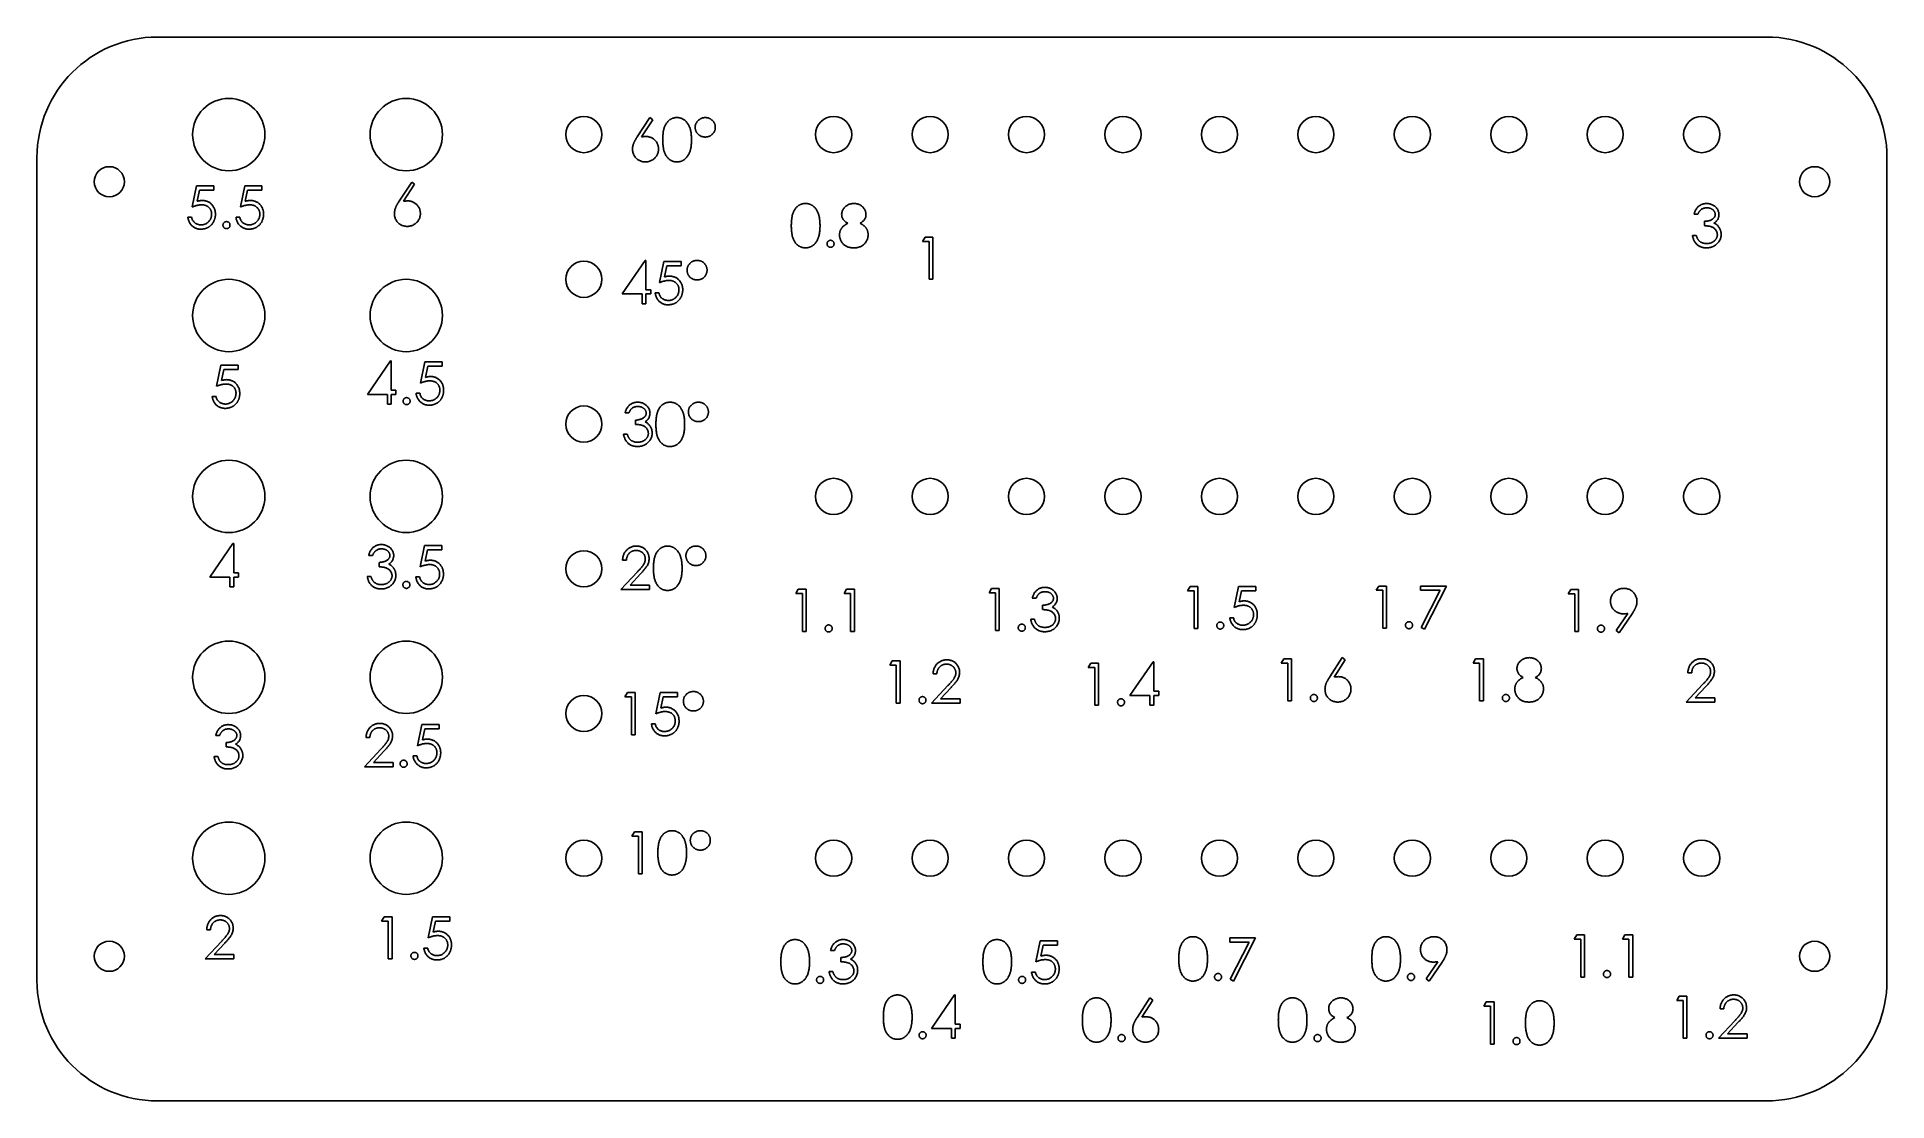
# Model space of a CAD drawing. Header units: millimetres. Extents: x -102 to 51, y -50 to 38.
import ezdxf

# ---------------------------------------------------------------- set-up
doc = ezdxf.new("R2010")
doc.units = ezdxf.units.MM

msp = doc.modelspace()

# ---------------------------------------------------------------- linework, layer by layer
at = {"color": 7, "linetype": 'Continuous', "lineweight": 25}
for p, q in [((41.37, 38.09), (-92.08, 38.09)), ((-52.29, 29.81), (-51.25, 31.41)), ((-51.01, 31.22), (-51.93, 29.81)), ((-51.25, 31.41), (-51.01, 31.22)), ((-102.08, 28.09), (-102.08, -40.13)), ((51.37, -40.13), (51.37, 28.09)), ((-89.21, 24), (-88.85, 25.75)), ((-88.85, 25.75), (-87.41, 25.75)), ((-88.6, 25.39), (-88.79, 24.47)), ((-87.41, 25.39), (-88.6, 25.39)), ((-87.41, 25.75), (-87.41, 25.39)), ((-85.21, 24), (-84.85, 25.75)), ((-84.85, 25.75), (-83.42, 25.75)), ((-84.61, 25.39), (-84.8, 24.47)), ((-83.42, 25.39), (-84.61, 25.39)), ((-83.42, 25.75), (-83.42, 25.39)), ((-72.04, 24.47), (-71, 26.07)), ((-70.76, 25.88), (-71.68, 24.47)), ((-71, 26.07), (-70.76, 25.88)), ((-89.57, 23.15), (-89.25, 23.15)), ((-85.57, 23.15), (-85.26, 23.15)), ((35.68, 23.39), (35.37, 23.39)), ((-28.63, 21.14), (-28.42, 21.5)), ((-28.42, 21.5), (-27.77, 21.5)), ((-27.77, 21.5), (-27.77, 18)), ((35.23, 21.64), (35.55, 21.64)), ((36.22, 22.45), (36.22, 22.81)), ((-28.09, 21.14), (-28.63, 21.14)), ((-28.09, 18), (-28.09, 21.14)), ((-53.54, 16.79), (-51.63, 19.57)), ((-51.63, 19.57), (-51.57, 19.57)), ((-51.57, 19.57), (-51.57, 17.14)), ((-50.45, 17.73), (-50.09, 19.48)), ((-50.09, 19.48), (-48.65, 19.48)), ((-49.84, 19.12), (-50.03, 18.2)), ((-48.65, 19.12), (-49.84, 19.12)), ((-48.65, 19.48), (-48.65, 19.12)), ((-51.57, 17.14), (-51.16, 17.14)), ((-51.16, 17.14), (-51.16, 16.79)), ((-27.77, 18), (-28.09, 18)), ((-51.88, 16.79), (-53.54, 16.79)), ((-51.88, 15.98), (-51.88, 16.79)), ((-51.57, 15.98), (-51.88, 15.98)), ((-51.16, 16.79), (-51.57, 16.79)), ((-51.57, 16.79), (-51.57, 15.98)), ((-50.81, 16.88), (-50.49, 16.88)), ((-87.19, 9.14), (-86.83, 10.89)), ((-86.83, 10.89), (-85.39, 10.89)), ((-85.39, 10.89), (-85.39, 10.53)), ((-74.67, 8.46), (-72.76, 11.24)), ((-72.76, 11.24), (-72.7, 11.24)), ((-72.7, 11.24), (-72.7, 8.82)), ((-70.28, 9.4), (-69.92, 11.15)), ((-69.92, 11.15), (-68.48, 11.15)), ((-69.67, 10.79), (-69.86, 9.87)), ((-68.48, 10.79), (-69.67, 10.79)), ((-68.48, 11.15), (-68.48, 10.79)), ((-86.58, 10.53), (-86.77, 9.61)), ((-85.39, 10.53), (-86.58, 10.53)), ((-87.55, 8.29), (-87.23, 8.29)), ((-73.01, 8.46), (-74.67, 8.46)), ((-73.01, 7.65), (-73.01, 8.46)), ((-72.7, 8.82), (-72.3, 8.82)), ((-72.3, 8.46), (-72.7, 8.46)), ((-72.7, 8.46), (-72.7, 7.65)), ((-72.3, 8.82), (-72.3, 8.46)), ((-70.64, 8.55), (-70.32, 8.55)), ((-72.7, 7.65), (-73.01, 7.65)), ((-52.98, 6.92), (-53.3, 6.92)), ((-52.44, 5.97), (-52.44, 6.33)), ((-53.43, 5.17), (-53.12, 5.17)), ((-87.73, -6.69), (-85.82, -3.91)), ((-85.82, -3.91), (-85.76, -3.91)), ((-85.76, -3.91), (-85.76, -6.33)), ((-70.29, -5.83), (-69.94, -4.08)), ((-69.94, -4.08), (-68.5, -4.08)), ((-69.69, -4.44), (-69.88, -5.36)), ((-68.5, -4.44), (-69.69, -4.44)), ((-68.5, -4.08), (-68.5, -4.44)), ((-74.24, -4.89), (-74.56, -4.89)), ((-73.7, -5.83), (-73.7, -5.47)), ((-53.19, -5.29), (-53.5, -5.29)), ((-86.07, -6.69), (-87.73, -6.69)), ((-86.07, -7.5), (-86.07, -6.69)), ((-85.76, -7.5), (-86.07, -7.5)), ((-85.76, -6.33), (-85.35, -6.33)), ((-85.35, -6.69), (-85.76, -6.69)), ((-85.76, -6.69), (-85.76, -7.5)), ((-85.35, -6.33), (-85.35, -6.69)), ((-74.69, -6.64), (-74.38, -6.64)), ((-70.65, -6.68), (-70.34, -6.68)), ((-53.64, -7.71), (-52.28, -6.26)), ((-52.01, -6.42), (-52.89, -7.35)), ((-52.89, -7.35), (-51.26, -7.35)), ((-51.26, -7.35), (-51.26, -7.71)), ((-23.11, -7.99), (-22.9, -7.63)), ((-22.9, -7.63), (-22.26, -7.63)), ((-22.26, -7.63), (-22.26, -11.13)), ((-6.64, -7.82), (-6.44, -7.46)), ((-6.44, -7.46), (-5.79, -7.46)), ((-5.79, -7.46), (-5.79, -10.96)), ((-2.79, -9.21), (-2.43, -7.46)), ((-2.43, -7.46), (-0.99, -7.46)), ((-0.99, -7.46), (-0.99, -7.82)), ((9.01, -7.78), (9.21, -7.43)), ((9.21, -7.43), (9.86, -7.43)), ((9.86, -7.43), (9.86, -10.93)), ((12.69, -7.78), (12.69, -7.43)), ((12.69, -7.43), (14.84, -7.43)), ((14.84, -7.43), (13, -11.02)), ((-51.26, -7.71), (-53.64, -7.71)), ((-39.13, -8.06), (-38.93, -7.7)), ((-38.59, -8.06), (-39.13, -8.06)), ((-38.93, -7.7), (-38.28, -7.7)), ((-38.59, -11.2), (-38.59, -8.06)), ((-38.28, -7.7), (-38.28, -11.2)), ((-35.14, -8.06), (-34.93, -7.7)), ((-34.6, -8.06), (-35.14, -8.06)), ((-34.93, -7.7), (-34.28, -7.7)), ((-34.6, -11.2), (-34.6, -8.06)), ((-34.28, -7.7), (-34.28, -11.2)), ((-22.57, -7.99), (-23.11, -7.99)), ((-22.57, -11.13), (-22.57, -7.99)), ((-19.21, -8.44), (-19.52, -8.44)), ((-18.67, -9.38), (-18.67, -9.02)), ((-6.11, -7.82), (-6.64, -7.82)), ((-6.11, -10.96), (-6.11, -7.82)), ((-2.18, -7.82), (-2.37, -8.74)), ((-0.99, -7.82), (-2.18, -7.82)), ((9.55, -7.78), (9.01, -7.78)), ((9.55, -10.93), (9.55, -7.78)), ((14.31, -7.78), (12.69, -7.78)), ((12.73, -10.87), (14.31, -7.78)), ((24.93, -8.07), (25.14, -7.71)), ((25.47, -8.07), (24.93, -8.07)), ((25.14, -7.71), (25.79, -7.71)), ((25.47, -11.21), (25.47, -8.07)), ((25.79, -7.71), (25.79, -11.21)), ((-19.65, -10.19), (-19.34, -10.19)), ((-3.14, -10.06), (-2.83, -10.06)), ((28.9, -11.13), (29.87, -9.71)), ((30.23, -9.73), (29.15, -11.3)), ((-38.28, -11.2), (-38.59, -11.2)), ((-34.28, -11.2), (-34.6, -11.2)), ((-22.26, -11.13), (-22.57, -11.13)), ((-5.79, -10.96), (-6.11, -10.96)), ((9.86, -10.93), (9.55, -10.93)), ((13, -11.02), (12.73, -10.87)), ((25.79, -11.21), (25.47, -11.21)), ((29.15, -11.3), (28.9, -11.13)), ((-31.34, -14), (-31.14, -13.64)), ((-31.14, -13.64), (-30.49, -13.64)), ((-30.49, -13.64), (-30.49, -17.14)), ((-11.42, -16.51), (-9.51, -13.73)), ((-9.51, -13.73), (-9.45, -13.73)), ((-9.45, -13.73), (-9.45, -16.15)), ((1.12, -13.82), (1.33, -13.46)), ((1.33, -13.46), (1.97, -13.46)), ((1.97, -13.46), (1.97, -16.96)), ((5.15, -14.97), (6.19, -13.37)), ((6.43, -13.56), (5.51, -14.98)), ((6.19, -13.37), (6.43, -13.56)), ((17.04, -13.82), (17.25, -13.46)), ((17.25, -13.46), (17.9, -13.46)), ((17.9, -13.46), (17.9, -16.96)), ((-30.8, -14), (-31.34, -14)), ((-30.8, -17.14), (-30.8, -14)), ((-27.44, -14.72), (-27.75, -14.72)), ((-14.88, -14.18), (-14.67, -13.82)), ((-14.34, -14.18), (-14.88, -14.18)), ((-14.67, -13.82), (-14.02, -13.82)), ((-14.34, -17.32), (-14.34, -14.18)), ((-14.02, -13.82), (-14.02, -17.32)), ((1.66, -13.82), (1.12, -13.82)), ((1.66, -16.96), (1.66, -13.82)), ((17.58, -13.82), (17.04, -13.82)), ((17.58, -16.96), (17.58, -13.82)), ((35.17, -14.62), (34.86, -14.62)), ((-53.31, -16.63), (-53.1, -16.27)), ((-52.77, -16.63), (-53.31, -16.63)), ((-53.1, -16.27), (-52.46, -16.27)), ((-52.77, -19.77), (-52.77, -16.63)), ((-52.46, -16.27), (-52.46, -19.77)), ((-50.75, -18.02), (-50.39, -16.27)), ((-50.39, -16.27), (-48.96, -16.27)), ((-50.15, -16.63), (-50.34, -17.55)), ((-48.96, -16.63), (-50.15, -16.63)), ((-48.96, -16.27), (-48.96, -16.63)), ((-27.89, -17.14), (-26.53, -15.69)), ((-26.26, -15.85), (-27.14, -16.78)), ((-27.14, -16.78), (-25.51, -16.78)), ((-25.51, -16.78), (-25.51, -17.14)), ((-9.76, -16.51), (-11.42, -16.51)), ((-9.76, -17.32), (-9.76, -16.51)), ((-9.45, -16.15), (-9.04, -16.15)), ((-9.04, -16.51), (-9.45, -16.51)), ((-9.45, -16.51), (-9.45, -17.32)), ((-9.04, -16.15), (-9.04, -16.51)), ((34.72, -17.05), (36.08, -15.6)), ((36.35, -15.75), (35.47, -16.69)), ((35.47, -16.69), (37.1, -16.69)), ((37.1, -16.69), (37.1, -17.05)), ((-30.49, -17.14), (-30.8, -17.14)), ((-25.51, -17.14), (-27.89, -17.14)), ((-14.02, -17.32), (-14.34, -17.32)), ((-9.45, -17.32), (-9.76, -17.32)), ((1.97, -16.96), (1.66, -16.96)), ((17.9, -16.96), (17.58, -16.96)), ((37.1, -17.05), (34.72, -17.05)), ((-86.94, -19.82), (-87.25, -19.82)), ((-70.52, -20.67), (-70.16, -18.92)), ((-70.16, -18.92), (-68.73, -18.92)), ((-69.92, -19.27), (-70.11, -20.19)), ((-68.73, -19.27), (-69.92, -19.27)), ((-68.73, -18.92), (-68.73, -19.27)), ((-52.46, -19.77), (-52.77, -19.77)), ((-51.11, -18.87), (-50.8, -18.87)), ((-86.4, -20.76), (-86.4, -20.4)), ((-74.92, -22.42), (-73.56, -20.97)), ((-74.47, -19.99), (-74.79, -19.99)), ((-73.3, -21.12), (-74.17, -22.06)), ((-87.39, -21.57), (-87.07, -21.57)), ((-72.54, -22.42), (-74.92, -22.42)), ((-74.17, -22.06), (-72.54, -22.06)), ((-72.54, -22.06), (-72.54, -22.42)), ((-70.88, -21.52), (-70.57, -21.52)), ((-52.73, -28.16), (-52.53, -27.81)), ((-52.19, -28.16), (-52.73, -28.16)), ((-52.53, -27.81), (-51.88, -27.81)), ((-52.19, -31.31), (-52.19, -28.16)), ((-51.88, -27.81), (-51.88, -31.31)), ((-51.88, -31.31), (-52.19, -31.31)), ((-73.49, -35.21), (-73.28, -34.85)), ((-72.95, -35.21), (-73.49, -35.21)), ((-73.28, -34.85), (-72.63, -34.85)), ((-72.95, -38.35), (-72.95, -35.21)), ((-72.63, -34.85), (-72.63, -38.35)), ((-69.63, -36.6), (-69.27, -34.85)), ((-69.27, -34.85), (-67.83, -34.85)), ((-69.02, -35.21), (-69.21, -36.13)), ((-67.83, -35.21), (-69.02, -35.21)), ((-67.83, -34.85), (-67.83, -35.21)), ((-87.69, -35.93), (-88, -35.93)), ((-3.15, -36.96), (-3.15, -36.6)), ((-3.15, -36.6), (-1, -36.6)), ((-1, -36.6), (-2.84, -40.19)), ((25.43, -36.71), (25.64, -36.36)), ((25.97, -36.71), (25.43, -36.71)), ((25.64, -36.36), (26.28, -36.36)), ((25.97, -39.86), (25.97, -36.71)), ((26.28, -36.36), (26.28, -39.86)), ((29.42, -36.71), (29.63, -36.36)), ((29.96, -36.71), (29.42, -36.71)), ((29.63, -36.36), (30.28, -36.36)), ((29.96, -39.86), (29.96, -36.71)), ((30.28, -36.36), (30.28, -39.86)), ((-88.14, -38.35), (-86.78, -36.9)), ((-85.76, -38.35), (-88.14, -38.35)), ((-86.51, -37.06), (-87.39, -37.99)), ((-87.39, -37.99), (-85.76, -37.99)), ((-85.76, -37.99), (-85.76, -38.35)), ((-72.63, -38.35), (-72.95, -38.35)), ((-69.99, -37.45), (-69.67, -37.45)), ((-35.93, -37.65), (-36.25, -37.65)), ((-35.4, -38.59), (-35.4, -38.23)), ((-19.22, -38.59), (-18.87, -36.84)), ((-18.87, -36.84), (-17.43, -36.84)), ((-18.62, -37.2), (-18.81, -38.12)), ((-17.43, -37.2), (-18.62, -37.2)), ((-17.43, -36.84), (-17.43, -37.2)), ((-1.53, -36.96), (-3.15, -36.96)), ((-3.11, -40.04), (-1.53, -36.96)), ((-36.38, -39.4), (-36.07, -39.4)), ((-19.58, -39.44), (-19.27, -39.44)), ((13.14, -40.01), (14.12, -38.59)), ((14.47, -38.61), (13.39, -40.19)), ((26.28, -39.86), (25.97, -39.86)), ((30.28, -39.86), (29.96, -39.86)), ((-27.88, -44.12), (-25.97, -41.34)), ((-25.97, -41.34), (-25.91, -41.34)), ((-25.91, -41.34), (-25.91, -43.76)), ((-2.84, -40.19), (-3.11, -40.04)), ((13.39, -40.19), (13.14, -40.01)), ((33.93, -41.79), (34.14, -41.43)), ((34.14, -41.43), (34.78, -41.43)), ((34.78, -41.43), (34.78, -44.93)), ((-10.81, -43.18), (-9.76, -41.58)), ((-9.52, -41.77), (-10.44, -43.18)), ((-9.76, -41.58), (-9.52, -41.77)), ((17.93, -42.27), (18.13, -41.91)), ((18.47, -42.27), (17.93, -42.27)), ((18.13, -41.91), (18.78, -41.91)), ((18.47, -45.41), (18.47, -42.27)), ((18.78, -41.91), (18.78, -45.41)), ((34.47, -41.79), (33.93, -41.79)), ((34.47, -44.93), (34.47, -41.79)), ((37.84, -42.5), (37.52, -42.5)), ((-26.22, -44.12), (-27.88, -44.12)), ((-26.22, -44.93), (-26.22, -44.12)), ((-25.91, -43.76), (-25.5, -43.76)), ((-25.5, -44.12), (-25.91, -44.12)), ((-25.91, -44.12), (-25.91, -44.93)), ((-25.5, -43.76), (-25.5, -44.12)), ((37.39, -44.93), (38.74, -43.48)), ((39.01, -43.63), (38.14, -44.57)), ((-25.91, -44.93), (-26.22, -44.93)), ((18.78, -45.41), (18.47, -45.41)), ((34.78, -44.93), (34.47, -44.93)), ((39.77, -44.93), (37.39, -44.93)), ((38.14, -44.57), (39.77, -44.57)), ((39.77, -44.57), (39.77, -44.93)), ((-92.08, -50.13), (41.37, -50.13))]:
    msp.add_line(p, q, dxfattribs=at)
for centre, radius in [((-86.17, 30), 3), ((-71.45, 30), 3), ((-56.72, 30), 1.5), ((-36, 30), 1.5), ((-28, 30), 1.5), ((-20, 30), 1.5), ((-12, 30), 1.5), ((-4, 30), 1.5), ((4, 30), 1.5), ((12, 30), 1.5), ((20, 30), 1.5), ((28, 30), 1.5), ((36, 30), 1.5), ((-96.08, 26.09), 1.25), ((45.37, 26.09), 1.25), ((-56.72, 18), 1.5), ((-86.17, 15), 3), ((-71.45, 15), 3), ((-56.72, 6), 1.5), ((-86.17, 0), 3), ((-71.45, 0), 3), ((-36, 0), 1.5), ((-28, 0), 1.5), ((-20, 0), 1.5), ((-12, 0), 1.5), ((-4, 0), 1.5), ((4, 0), 1.5), ((12, 0), 1.5), ((20, 0), 1.5), ((28, 0), 1.5), ((36, 0), 1.5), ((-56.72, -6), 1.5), ((-86.17, -15), 3), ((-71.45, -15), 3), ((-56.72, -18), 1.5), ((-86.17, -30), 3), ((-71.45, -30), 3), ((-56.72, -30), 1.5), ((-36, -30), 1.5), ((-28, -30), 1.5), ((-20, -30), 1.5), ((-12, -30), 1.5), ((-4, -30), 1.5), ((4, -30), 1.5), ((12, -30), 1.5), ((20, -30), 1.5), ((28, -30), 1.5), ((36, -30), 1.5), ((-96.08, -38.13), 1.25), ((45.37, -38.13), 1.25)]:
    msp.add_circle(centre, radius, dxfattribs=at)
for centre, start, end in [((-92.08, 28.09), 90, 180), ((41.37, 28.09), 0, 90), ((-92.08, -40.13), 180, 270), ((41.37, -40.13), 270, 0)]:
    msp.add_arc(centre, 10, start, end, dxfattribs=at)
for points, knots in [([(-50.17, 29.57), (-50.17, 29.63), (-50.17, 29.74), (-50.16, 29.89), (-50.15, 30.04), (-50.14, 30.18), (-50.12, 30.31), (-50.09, 30.43), (-50.06, 30.54), (-50.03, 30.64), (-49.99, 30.73), (-49.94, 30.82), (-49.9, 30.9), (-49.85, 30.98), (-49.79, 31.04), (-49.73, 31.11), (-49.67, 31.17), (-49.61, 31.22), (-49.54, 31.26), (-49.47, 31.3), (-49.39, 31.34), (-49.32, 31.36), (-49.24, 31.39), (-49.16, 31.4), (-49.08, 31.41), (-49.03, 31.41), (-49, 31.41)], [0, 0, 0, 0, 0.068595, 0.133246, 0.194313, 0.251279, 0.304513, 0.354235, 0.400481, 0.443411, 0.484015, 0.523252, 0.561042, 0.5979, 0.633518, 0.668314, 0.702496, 0.736685, 0.770293, 0.803437, 0.835913, 0.86846, 0.900847, 0.933467, 0.966258, 1, 1, 1, 1]), ([(-49, 31.41), (-48.97, 31.41), (-48.92, 31.41), (-48.84, 31.4), (-48.76, 31.39), (-48.68, 31.36), (-48.6, 31.34), (-48.53, 31.3), (-48.46, 31.26), (-48.39, 31.22), (-48.32, 31.16), (-48.26, 31.11), (-48.2, 31.04), (-48.14, 30.97), (-48.09, 30.89), (-48.04, 30.81), (-47.99, 30.72), (-47.95, 30.63), (-47.91, 30.52), (-47.88, 30.41), (-47.85, 30.29), (-47.83, 30.16), (-47.81, 30.03), (-47.8, 29.88), (-47.79, 29.73), (-47.79, 29.62), (-47.79, 29.57)], [0, 0, 0, 0, 0.033788, 0.067194, 0.099862, 0.132567, 0.165151, 0.197913, 0.231319, 0.265083, 0.299255, 0.334399, 0.369943, 0.406284, 0.444064, 0.482998, 0.523354, 0.565537, 0.609613, 0.656391, 0.705885, 0.758325, 0.813832, 0.872795, 0.934722, 1, 1, 1, 1]), ([(-47.48, 30.61), (-47.48, 30.64), (-47.48, 30.69), (-47.47, 30.77), (-47.45, 30.85), (-47.42, 30.92), (-47.38, 30.99), (-47.34, 31.06), (-47.29, 31.12), (-47.23, 31.18), (-47.17, 31.23), (-47.1, 31.28), (-47.03, 31.32), (-46.96, 31.35), (-46.89, 31.38), (-46.81, 31.4), (-46.73, 31.41), (-46.67, 31.41), (-46.64, 31.41)], [0, 0, 0, 0, 0.063376, 0.124566, 0.185441, 0.245343, 0.305371, 0.366677, 0.429563, 0.494398, 0.559738, 0.623039, 0.685369, 0.747142, 0.808915, 0.871118, 0.934469, 1, 1, 1, 1]), ([(-46.64, 31.41), (-46.62, 31.41), (-46.56, 31.41), (-46.48, 31.4), (-46.4, 31.38), (-46.33, 31.35), (-46.26, 31.32), (-46.19, 31.28), (-46.12, 31.23), (-46.06, 31.18), (-46, 31.12), (-45.95, 31.05), (-45.91, 30.99), (-45.88, 30.92), (-45.85, 30.84), (-45.83, 30.77), (-45.82, 30.69), (-45.82, 30.63), (-45.82, 30.6)], [0, 0, 0, 0, 0.065527, 0.128875, 0.190543, 0.252313, 0.313091, 0.374945, 0.437802, 0.502322, 0.566778, 0.629416, 0.69043, 0.751186, 0.811411, 0.872678, 0.935563, 1, 1, 1, 1]), ([(-52.68, 28.8), (-52.68, 28.83), (-52.68, 28.91), (-52.66, 29.02), (-52.64, 29.13), (-52.61, 29.23), (-52.57, 29.31), (-52.55, 29.37), (-52.51, 29.44), (-52.48, 29.51), (-52.44, 29.58), (-52.39, 29.66), (-52.34, 29.73), (-52.31, 29.79), (-52.29, 29.81)], [0, 0, 0, 0, 0.097818, 0.199726, 0.305276, 0.415811, 0.474472, 0.537274, 0.603657, 0.674299, 0.749834, 0.828598, 0.912378, 1, 1, 1, 1]), ([(-51.93, 29.81), (-51.87, 29.82), (-51.75, 29.84), (-51.63, 29.84), (-51.57, 29.84)], [0, 0, 0, 0, 0.5126593, 1, 1, 1, 1]), ([(-51.57, 29.84), (-51.53, 29.84), (-51.46, 29.84), (-51.36, 29.82), (-51.26, 29.8), (-51.17, 29.77), (-51.08, 29.73), (-50.99, 29.67), (-50.91, 29.61), (-50.83, 29.54), (-50.76, 29.47), (-50.7, 29.39), (-50.65, 29.3), (-50.6, 29.21), (-50.57, 29.11), (-50.55, 29.01), (-50.53, 28.91), (-50.53, 28.84), (-50.53, 28.8)], [0, 0, 0, 0, 0.065231, 0.128405, 0.190067, 0.250943, 0.311546, 0.372863, 0.435024, 0.499072, 0.563091, 0.62551, 0.68668, 0.747283, 0.808563, 0.870742, 0.934341, 1, 1, 1, 1]), ([(-49, 27.73), (-49.03, 27.73), (-49.08, 27.73), (-49.16, 27.74), (-49.24, 27.76), (-49.32, 27.78), (-49.39, 27.81), (-49.47, 27.84), (-49.54, 27.88), (-49.6, 27.92), (-49.67, 27.98), (-49.73, 28.03), (-49.79, 28.1), (-49.84, 28.17), (-49.89, 28.24), (-49.94, 28.32), (-49.98, 28.41), (-50.02, 28.5), (-50.06, 28.6), (-50.09, 28.71), (-50.11, 28.83), (-50.13, 28.96), (-50.15, 29.1), (-50.16, 29.25), (-50.17, 29.41), (-50.17, 29.52), (-50.17, 29.57)], [0, 0, 0, 0, 0.033787, 0.066622, 0.099285, 0.131361, 0.163585, 0.196104, 0.228902, 0.262158, 0.295991, 0.330218, 0.36506, 0.400951, 0.43762, 0.475708, 0.515381, 0.556414, 0.599765, 0.646424, 0.696431, 0.749782, 0.806573, 0.867436, 0.931887, 1, 1, 1, 1]), ([(-47.79, 29.57), (-47.79, 29.52), (-47.79, 29.41), (-47.8, 29.26), (-47.81, 29.12), (-47.83, 28.98), (-47.85, 28.85), (-47.88, 28.74), (-47.91, 28.62), (-47.95, 28.52), (-47.99, 28.43), (-48.04, 28.34), (-48.08, 28.26), (-48.14, 28.18), (-48.19, 28.11), (-48.25, 28.04), (-48.32, 27.98), (-48.38, 27.93), (-48.45, 27.88), (-48.53, 27.84), (-48.6, 27.81), (-48.68, 27.78), (-48.76, 27.76), (-48.84, 27.74), (-48.92, 27.73), (-48.97, 27.73), (-49, 27.73)], [0, 0, 0, 0, 0.065063, 0.126773, 0.185516, 0.240765, 0.29298, 0.34225, 0.388919, 0.432776, 0.474628, 0.514775, 0.553606, 0.591426, 0.628028, 0.663804, 0.698984, 0.733591, 0.767628, 0.801208, 0.834264, 0.866981, 0.89972, 0.932702, 0.966176, 1, 1, 1, 1]), ([(-46.65, 29.8), (-46.68, 29.8), (-46.74, 29.8), (-46.82, 29.81), (-46.9, 29.83), (-46.97, 29.85), (-47.04, 29.89), (-47.11, 29.93), (-47.18, 29.98), (-47.24, 30.03), (-47.3, 30.09), (-47.34, 30.15), (-47.39, 30.22), (-47.42, 30.29), (-47.45, 30.37), (-47.47, 30.45), (-47.48, 30.53), (-47.48, 30.58), (-47.48, 30.61)], [0, 0, 0, 0, 0.065555, 0.129478, 0.191717, 0.253003, 0.313797, 0.375166, 0.43753, 0.501545, 0.565126, 0.627273, 0.688269, 0.748802, 0.809757, 0.871594, 0.934445, 1, 1, 1, 1]), ([(-45.82, 30.6), (-45.82, 30.58), (-45.82, 30.52), (-45.83, 30.44), (-45.85, 30.36), (-45.88, 30.29), (-45.91, 30.22), (-45.95, 30.15), (-46.01, 30.09), (-46.06, 30.03), (-46.12, 29.98), (-46.19, 29.93), (-46.26, 29.89), (-46.33, 29.85), (-46.41, 29.83), (-46.48, 29.81), (-46.57, 29.8), (-46.62, 29.8), (-46.65, 29.8)], [0, 0, 0, 0, 0.064644, 0.127202, 0.188677, 0.249283, 0.309724, 0.37042, 0.432638, 0.496759, 0.560989, 0.623519, 0.685051, 0.7465, 0.807773, 0.870178, 0.934271, 1, 1, 1, 1]), ([(-51.62, 27.73), (-51.67, 27.73), (-51.76, 27.74), (-51.9, 27.76), (-52.03, 27.81), (-52.16, 27.87), (-52.28, 27.94), (-52.38, 28.04), (-52.47, 28.14), (-52.55, 28.26), (-52.61, 28.39), (-52.65, 28.52), (-52.68, 28.66), (-52.68, 28.75), (-52.68, 28.8)], [0, 0, 0, 0, 0.084335, 0.167052, 0.249566, 0.33274, 0.415915, 0.497828, 0.580373, 0.6646, 0.749467, 0.83251, 0.915639, 1, 1, 1, 1]), ([(-50.53, 28.8), (-50.53, 28.76), (-50.53, 28.66), (-50.56, 28.52), (-50.61, 28.39), (-50.67, 28.26), (-50.74, 28.14), (-50.84, 28.04), (-50.95, 27.95), (-51.07, 27.87), (-51.2, 27.81), (-51.34, 27.77), (-51.48, 27.74), (-51.58, 27.73), (-51.62, 27.73)], [0, 0, 0, 0, 0.0859479, 0.1691252, 0.2503991, 0.3322897, 0.4133643, 0.4941723, 0.5760217, 0.660757, 0.7457831, 0.8300436, 0.9140275, 1, 1, 1, 1]), ([(-88.5, 22.16), (-88.53, 22.16), (-88.6, 22.16), (-88.7, 22.17), (-88.8, 22.2), (-88.89, 22.23), (-88.98, 22.26), (-89.06, 22.31), (-89.14, 22.37), (-89.22, 22.43), (-89.29, 22.5), (-89.35, 22.58), (-89.4, 22.66), (-89.45, 22.75), (-89.49, 22.84), (-89.52, 22.94), (-89.55, 23.04), (-89.56, 23.11), (-89.57, 23.15)], [0, 0, 0, 0, 0.065421, 0.128708, 0.190236, 0.250724, 0.310637, 0.370766, 0.431615, 0.493523, 0.555883, 0.617342, 0.678668, 0.740711, 0.802985, 0.866803, 0.932347, 1, 1, 1, 1]), ([(-89.25, 23.15), (-89.24, 23.11), (-89.23, 23.05), (-89.2, 22.96), (-89.16, 22.88), (-89.11, 22.81), (-89.05, 22.74), (-88.99, 22.69), (-88.92, 22.64), (-88.84, 22.6), (-88.75, 22.56), (-88.66, 22.54), (-88.57, 22.52), (-88.51, 22.52), (-88.48, 22.52)], [0, 0, 0, 0, 0.094687, 0.181994, 0.264377, 0.34218, 0.418618, 0.496509, 0.577369, 0.661511, 0.746733, 0.831258, 0.915206, 1, 1, 1, 1]), ([(-88.44, 24.18), (-88.46, 24.18), (-88.52, 24.18), (-88.6, 24.17), (-88.69, 24.15), (-88.79, 24.13), (-88.89, 24.11), (-88.99, 24.08), (-89.1, 24.04), (-89.17, 24.01), (-89.21, 24)], [0, 0, 0, 0, 0.102203, 0.2110233, 0.3250997, 0.4465021, 0.5737877, 0.7089007, 0.8503579, 1, 1, 1, 1]), ([(-88.79, 24.47), (-88.75, 24.48), (-88.68, 24.5), (-88.58, 24.52), (-88.48, 24.53), (-88.41, 24.54), (-88.38, 24.54)], [0, 0, 0, 0, 0.275068, 0.532901, 0.773973, 1, 1, 1, 1]), ([(-87.28, 23.39), (-87.28, 23.36), (-87.28, 23.31), (-87.29, 23.22), (-87.3, 23.14), (-87.32, 23.06), (-87.34, 22.98), (-87.37, 22.9), (-87.4, 22.83), (-87.44, 22.76), (-87.48, 22.69), (-87.52, 22.62), (-87.57, 22.56), (-87.62, 22.5), (-87.68, 22.45), (-87.74, 22.4), (-87.8, 22.35), (-87.87, 22.31), (-87.94, 22.28), (-88.01, 22.24), (-88.08, 22.22), (-88.16, 22.2), (-88.24, 22.18), (-88.33, 22.17), (-88.41, 22.16), (-88.47, 22.16), (-88.5, 22.16)], [0, 0, 0, 0, 0.044014, 0.087434, 0.130118, 0.172554, 0.214555, 0.256298, 0.298438, 0.340849, 0.382715, 0.423924, 0.464246, 0.504074, 0.543862, 0.583567, 0.623094, 0.663229, 0.703551, 0.743938, 0.784541, 0.82575, 0.867757, 0.910745, 0.954914, 1, 1, 1, 1]), ([(-88.48, 22.52), (-88.45, 22.52), (-88.39, 22.52), (-88.3, 22.53), (-88.22, 22.55), (-88.14, 22.58), (-88.06, 22.61), (-87.99, 22.66), (-87.92, 22.71), (-87.85, 22.77), (-87.79, 22.84), (-87.74, 22.9), (-87.69, 22.98), (-87.65, 23.06), (-87.63, 23.14), (-87.61, 23.22), (-87.59, 23.31), (-87.59, 23.37), (-87.59, 23.41)], [0, 0, 0, 0, 0.064207, 0.126425, 0.18768, 0.248216, 0.308305, 0.369661, 0.431699, 0.495947, 0.559758, 0.622295, 0.683911, 0.745092, 0.80674, 0.869087, 0.93329, 1, 1, 1, 1]), ([(-87.59, 23.41), (-87.59, 23.43), (-87.59, 23.49), (-87.6, 23.57), (-87.62, 23.64), (-87.65, 23.72), (-87.68, 23.78), (-87.72, 23.85), (-87.77, 23.91), (-87.82, 23.96), (-87.88, 24.01), (-87.95, 24.06), (-88.02, 24.09), (-88.09, 24.13), (-88.17, 24.15), (-88.25, 24.17), (-88.34, 24.18), (-88.4, 24.18), (-88.44, 24.18)], [0, 0, 0, 0, 0.065351, 0.127916, 0.18836, 0.247216, 0.30563, 0.36377, 0.422661, 0.482687, 0.5433, 0.604118, 0.664965, 0.727413, 0.791468, 0.858055, 0.927037, 1, 1, 1, 1]), ([(-88.38, 24.54), (-88.34, 24.54), (-88.26, 24.53), (-88.15, 24.52), (-88.04, 24.49), (-87.94, 24.46), (-87.84, 24.41), (-87.75, 24.36), (-87.67, 24.29), (-87.59, 24.22), (-87.51, 24.13), (-87.45, 24.04), (-87.4, 23.95), (-87.35, 23.85), (-87.32, 23.74), (-87.3, 23.63), (-87.28, 23.51), (-87.28, 23.43), (-87.28, 23.39)], [0, 0, 0, 0, 0.065808, 0.129394, 0.190894, 0.251281, 0.310815, 0.370371, 0.430768, 0.492881, 0.555104, 0.616067, 0.677256, 0.73826, 0.800762, 0.864778, 0.931045, 1, 1, 1, 1]), ([(-84.5, 22.16), (-84.54, 22.16), (-84.61, 22.16), (-84.71, 22.17), (-84.8, 22.2), (-84.9, 22.23), (-84.99, 22.26), (-85.07, 22.31), (-85.15, 22.37), (-85.22, 22.43), (-85.29, 22.5), (-85.36, 22.58), (-85.41, 22.66), (-85.46, 22.75), (-85.5, 22.84), (-85.53, 22.94), (-85.56, 23.04), (-85.57, 23.11), (-85.57, 23.15)], [0, 0, 0, 0, 0.065421, 0.128708, 0.190236, 0.250724, 0.310637, 0.370766, 0.431615, 0.493523, 0.555883, 0.617342, 0.678668, 0.740711, 0.802985, 0.866803, 0.932347, 1, 1, 1, 1]), ([(-85.26, 23.15), (-85.25, 23.11), (-85.24, 23.05), (-85.2, 22.96), (-85.16, 22.88), (-85.12, 22.81), (-85.06, 22.74), (-84.99, 22.69), (-84.92, 22.64), (-84.84, 22.6), (-84.76, 22.56), (-84.67, 22.54), (-84.58, 22.52), (-84.52, 22.52), (-84.49, 22.52)], [0, 0, 0, 0, 0.094687, 0.181994, 0.264377, 0.34218, 0.418618, 0.496509, 0.577369, 0.661511, 0.746733, 0.831258, 0.915206, 1, 1, 1, 1]), ([(-84.44, 24.18), (-84.47, 24.18), (-84.52, 24.18), (-84.61, 24.17), (-84.7, 24.15), (-84.8, 24.13), (-84.89, 24.11), (-85, 24.08), (-85.1, 24.04), (-85.18, 24.01), (-85.21, 24)], [0, 0, 0, 0, 0.102203, 0.2110233, 0.3250997, 0.4465021, 0.5737877, 0.7089007, 0.8503579, 1, 1, 1, 1]), ([(-84.8, 24.47), (-84.76, 24.48), (-84.69, 24.5), (-84.58, 24.52), (-84.48, 24.53), (-84.42, 24.54), (-84.39, 24.54)], [0, 0, 0, 0, 0.275068, 0.532901, 0.773973, 1, 1, 1, 1]), ([(-83.28, 23.39), (-83.28, 23.36), (-83.29, 23.31), (-83.29, 23.22), (-83.31, 23.14), (-83.32, 23.06), (-83.35, 22.98), (-83.37, 22.9), (-83.41, 22.83), (-83.44, 22.76), (-83.48, 22.69), (-83.53, 22.62), (-83.58, 22.56), (-83.63, 22.5), (-83.69, 22.45), (-83.75, 22.4), (-83.81, 22.35), (-83.88, 22.31), (-83.94, 22.28), (-84.02, 22.24), (-84.09, 22.22), (-84.17, 22.2), (-84.25, 22.18), (-84.33, 22.17), (-84.42, 22.16), (-84.47, 22.16), (-84.5, 22.16)], [0, 0, 0, 0, 0.044014, 0.087434, 0.130118, 0.172554, 0.214555, 0.256298, 0.298438, 0.340849, 0.382715, 0.423924, 0.464246, 0.504074, 0.543862, 0.583567, 0.623094, 0.663229, 0.703551, 0.743938, 0.784541, 0.82575, 0.867757, 0.910745, 0.954914, 1, 1, 1, 1]), ([(-84.49, 22.52), (-84.46, 22.52), (-84.4, 22.52), (-84.31, 22.53), (-84.23, 22.55), (-84.15, 22.58), (-84.07, 22.61), (-84, 22.66), (-83.92, 22.71), (-83.86, 22.77), (-83.8, 22.84), (-83.74, 22.9), (-83.7, 22.98), (-83.66, 23.06), (-83.63, 23.14), (-83.61, 23.22), (-83.6, 23.31), (-83.6, 23.37), (-83.6, 23.41)], [0, 0, 0, 0, 0.064207, 0.126425, 0.18768, 0.248216, 0.308305, 0.369661, 0.431699, 0.495947, 0.559758, 0.622295, 0.683911, 0.745092, 0.80674, 0.869087, 0.93329, 1, 1, 1, 1]), ([(-83.6, 23.41), (-83.6, 23.43), (-83.6, 23.49), (-83.61, 23.57), (-83.63, 23.64), (-83.65, 23.72), (-83.69, 23.78), (-83.73, 23.85), (-83.77, 23.91), (-83.83, 23.96), (-83.89, 24.01), (-83.95, 24.06), (-84.02, 24.09), (-84.1, 24.13), (-84.18, 24.15), (-84.26, 24.17), (-84.35, 24.18), (-84.41, 24.18), (-84.44, 24.18)], [0, 0, 0, 0, 0.065351, 0.127916, 0.18836, 0.247216, 0.30563, 0.36377, 0.422661, 0.482687, 0.5433, 0.604118, 0.664965, 0.727413, 0.791468, 0.858055, 0.927037, 1, 1, 1, 1]), ([(-84.39, 24.54), (-84.35, 24.54), (-84.27, 24.53), (-84.16, 24.52), (-84.05, 24.49), (-83.95, 24.46), (-83.85, 24.41), (-83.76, 24.36), (-83.67, 24.29), (-83.59, 24.22), (-83.52, 24.13), (-83.46, 24.04), (-83.4, 23.95), (-83.36, 23.85), (-83.32, 23.74), (-83.3, 23.63), (-83.29, 23.51), (-83.28, 23.43), (-83.28, 23.39)], [0, 0, 0, 0, 0.065808, 0.129394, 0.190894, 0.251281, 0.310815, 0.370371, 0.430768, 0.492881, 0.555104, 0.616067, 0.677256, 0.73826, 0.800762, 0.864778, 0.931045, 1, 1, 1, 1]), ([(-72.43, 23.46), (-72.43, 23.49), (-72.43, 23.57), (-72.41, 23.68), (-72.39, 23.79), (-72.36, 23.89), (-72.32, 23.97), (-72.3, 24.03), (-72.26, 24.1), (-72.23, 24.17), (-72.19, 24.24), (-72.14, 24.31), (-72.1, 24.39), (-72.06, 24.45), (-72.04, 24.47)], [0, 0, 0, 0, 0.097818, 0.199726, 0.305276, 0.415811, 0.474472, 0.537274, 0.603657, 0.674299, 0.749834, 0.828598, 0.912378, 1, 1, 1, 1]), ([(-71.37, 22.39), (-71.42, 22.39), (-71.51, 22.39), (-71.65, 22.42), (-71.78, 22.47), (-71.91, 22.53), (-72.03, 22.6), (-72.13, 22.69), (-72.22, 22.8), (-72.3, 22.92), (-72.36, 23.04), (-72.4, 23.18), (-72.43, 23.32), (-72.43, 23.41), (-72.43, 23.46)], [0, 0, 0, 0, 0.084335, 0.167052, 0.249566, 0.33274, 0.415915, 0.497828, 0.580373, 0.6646, 0.749467, 0.83251, 0.915639, 1, 1, 1, 1]), ([(-71.68, 24.47), (-71.62, 24.48), (-71.5, 24.49), (-71.38, 24.5), (-71.32, 24.5)], [0, 0, 0, 0, 0.5126593, 1, 1, 1, 1]), ([(-70.28, 23.46), (-70.28, 23.41), (-70.28, 23.32), (-70.31, 23.18), (-70.36, 23.04), (-70.42, 22.92), (-70.49, 22.8), (-70.59, 22.7), (-70.7, 22.61), (-70.82, 22.53), (-70.95, 22.47), (-71.09, 22.42), (-71.23, 22.4), (-71.33, 22.39), (-71.37, 22.39)], [0, 0, 0, 0, 0.085948, 0.169125, 0.250399, 0.33229, 0.413364, 0.494172, 0.576022, 0.660757, 0.745783, 0.830044, 0.914028, 1, 1, 1, 1]), ([(-71.32, 24.5), (-71.28, 24.5), (-71.21, 24.5), (-71.11, 24.48), (-71.01, 24.46), (-70.92, 24.43), (-70.83, 24.38), (-70.74, 24.33), (-70.66, 24.27), (-70.58, 24.2), (-70.51, 24.12), (-70.45, 24.04), (-70.4, 23.96), (-70.35, 23.87), (-70.32, 23.77), (-70.3, 23.67), (-70.28, 23.57), (-70.28, 23.5), (-70.28, 23.46)], [0, 0, 0, 0, 0.065231, 0.128405, 0.190067, 0.250943, 0.311546, 0.372863, 0.435024, 0.499072, 0.563091, 0.62551, 0.68668, 0.747283, 0.808563, 0.870742, 0.934341, 1, 1, 1, 1]), ([(-39.51, 22.45), (-39.51, 22.5), (-39.51, 22.61), (-39.5, 22.77), (-39.49, 22.92), (-39.47, 23.06), (-39.45, 23.19), (-39.43, 23.31), (-39.4, 23.42), (-39.36, 23.52), (-39.32, 23.61), (-39.28, 23.7), (-39.23, 23.78), (-39.18, 23.85), (-39.13, 23.92), (-39.07, 23.98), (-39.01, 24.04), (-38.94, 24.09), (-38.88, 24.14), (-38.8, 24.18), (-38.73, 24.21), (-38.66, 24.24), (-38.58, 24.26), (-38.5, 24.28), (-38.42, 24.29), (-38.37, 24.29), (-38.34, 24.29)], [0, 0, 0, 0, 0.068595, 0.133246, 0.194313, 0.251279, 0.304513, 0.354235, 0.400481, 0.443411, 0.484015, 0.523252, 0.561042, 0.5979, 0.633518, 0.668314, 0.702496, 0.736685, 0.770293, 0.803437, 0.835913, 0.86846, 0.900847, 0.933467, 0.966258, 1, 1, 1, 1]), ([(-38.34, 24.29), (-38.31, 24.29), (-38.26, 24.29), (-38.17, 24.28), (-38.09, 24.26), (-38.02, 24.24), (-37.94, 24.21), (-37.87, 24.18), (-37.79, 24.14), (-37.72, 24.09), (-37.66, 24.04), (-37.59, 23.98), (-37.53, 23.92), (-37.48, 23.85), (-37.43, 23.77), (-37.38, 23.69), (-37.33, 23.6), (-37.29, 23.5), (-37.25, 23.4), (-37.22, 23.29), (-37.19, 23.17), (-37.17, 23.04), (-37.15, 22.9), (-37.14, 22.76), (-37.13, 22.61), (-37.13, 22.5), (-37.13, 22.45)], [0, 0, 0, 0, 0.033788, 0.067194, 0.099862, 0.132567, 0.165151, 0.197913, 0.231319, 0.265083, 0.299255, 0.334399, 0.369943, 0.406284, 0.444064, 0.482998, 0.523354, 0.565537, 0.609613, 0.656391, 0.705885, 0.758325, 0.813832, 0.872795, 0.934722, 1, 1, 1, 1]), ([(-35.34, 23.39), (-35.33, 23.43), (-35.33, 23.5), (-35.3, 23.61), (-35.26, 23.72), (-35.2, 23.83), (-35.13, 23.93), (-35.04, 24.02), (-34.94, 24.1), (-34.83, 24.17), (-34.71, 24.22), (-34.58, 24.26), (-34.45, 24.28), (-34.36, 24.29), (-34.31, 24.29)], [0, 0, 0, 0, 0.074058, 0.14887, 0.226668, 0.307735, 0.391157, 0.473929, 0.557928, 0.644989, 0.733364, 0.821092, 0.909287, 1, 1, 1, 1]), ([(-34.82, 22.65), (-34.87, 22.67), (-34.94, 22.71), (-35.05, 22.79), (-35.14, 22.88), (-35.21, 22.97), (-35.27, 23.07), (-35.31, 23.17), (-35.33, 23.28), (-35.33, 23.35), (-35.34, 23.39)], [0, 0, 0, 0, 0.14586, 0.282426, 0.41085, 0.535029, 0.654701, 0.770133, 0.884556, 1, 1, 1, 1]), ([(-34.31, 24.29), (-34.27, 24.29), (-34.18, 24.28), (-34.05, 24.26), (-33.93, 24.22), (-33.81, 24.17), (-33.7, 24.1), (-33.6, 24.02), (-33.52, 23.93), (-33.45, 23.83), (-33.39, 23.72), (-33.35, 23.61), (-33.32, 23.5), (-33.32, 23.42), (-33.32, 23.38)], [0, 0, 0, 0, 0.08941, 0.176306, 0.262626, 0.349446, 0.435498, 0.518928, 0.601355, 0.684256, 0.765807, 0.844877, 0.92228, 1, 1, 1, 1]), ([(-33.32, 23.38), (-33.32, 23.34), (-33.32, 23.27), (-33.34, 23.16), (-33.38, 23.06), (-33.44, 22.96), (-33.51, 22.87), (-33.6, 22.79), (-33.7, 22.71), (-33.77, 22.67), (-33.81, 22.65)], [0, 0, 0, 0, 0.121904, 0.239413, 0.35541, 0.472091, 0.592859, 0.718703, 0.854892, 1, 1, 1, 1]), ([(35.37, 23.39), (35.38, 23.43), (35.39, 23.49), (35.43, 23.59), (35.47, 23.69), (35.51, 23.77), (35.56, 23.85), (35.62, 23.93), (35.68, 24), (35.75, 24.06), (35.82, 24.11), (35.89, 24.16), (35.97, 24.2), (36.05, 24.23), (36.14, 24.26), (36.23, 24.27), (36.32, 24.29), (36.38, 24.29), (36.41, 24.29)], [0, 0, 0, 0, 0.0726253, 0.1419766, 0.2089849, 0.2739569, 0.3368893, 0.398745, 0.4601159, 0.5208249, 0.5809945, 0.6401519, 0.6986225, 0.7572711, 0.8164267, 0.876254, 0.9371653, 1, 1, 1, 1]), ([(36.42, 23.93), (36.38, 23.93), (36.3, 23.92), (36.19, 23.9), (36.08, 23.86), (36, 23.82), (35.94, 23.77), (35.9, 23.73), (35.86, 23.69), (35.82, 23.64), (35.78, 23.59), (35.75, 23.53), (35.71, 23.46), (35.69, 23.41), (35.68, 23.39)], [0, 0, 0, 0, 0.122712, 0.239685, 0.351816, 0.463766, 0.520818, 0.579448, 0.640604, 0.705298, 0.773634, 0.844669, 0.920057, 1, 1, 1, 1]), ([(36.22, 22.81), (36.27, 22.81), (36.35, 22.81), (36.47, 22.83), (36.59, 22.85), (36.7, 22.89), (36.8, 22.93), (36.89, 22.98), (36.96, 23.04), (37.02, 23.1), (37.06, 23.16), (37.1, 23.23), (37.12, 23.31), (37.12, 23.36), (37.12, 23.38)], [0, 0, 0, 0, 0.110166, 0.215787, 0.318027, 0.417574, 0.51165, 0.596162, 0.672935, 0.74367, 0.810677, 0.874059, 0.936696, 1, 1, 1, 1]), ([(36.41, 24.29), (36.46, 24.29), (36.55, 24.28), (36.68, 24.26), (36.81, 24.22), (36.93, 24.16), (37.04, 24.1), (37.14, 24.02), (37.23, 23.93), (37.3, 23.83), (37.36, 23.72), (37.4, 23.61), (37.43, 23.49), (37.43, 23.42), (37.43, 23.38)], [0, 0, 0, 0, 0.090254, 0.17854, 0.266093, 0.354631, 0.441886, 0.525747, 0.608114, 0.690197, 0.770821, 0.848326, 0.924012, 1, 1, 1, 1]), ([(37.12, 23.38), (37.12, 23.4), (37.12, 23.43), (37.11, 23.49), (37.09, 23.54), (37.07, 23.59), (37.04, 23.64), (37.01, 23.68), (36.97, 23.73), (36.92, 23.77), (36.87, 23.81), (36.81, 23.84), (36.76, 23.87), (36.69, 23.89), (36.63, 23.91), (36.56, 23.92), (36.49, 23.93), (36.44, 23.93), (36.42, 23.93)], [0, 0, 0, 0, 0.055275, 0.109966, 0.163247, 0.218076, 0.273301, 0.330909, 0.390995, 0.454176, 0.518862, 0.583311, 0.648517, 0.715031, 0.782502, 0.852323, 0.924928, 1, 1, 1, 1]), ([(37.43, 23.38), (37.43, 23.34), (37.43, 23.27), (37.41, 23.16), (37.38, 23.06), (37.33, 22.97), (37.27, 22.88), (37.2, 22.8), (37.12, 22.72), (37.06, 22.68), (37.02, 22.66)], [0, 0, 0, 0, 0.128068, 0.250608, 0.37063, 0.490072, 0.610375, 0.734313, 0.863217, 1, 1, 1, 1]), ([(-86.65, 22.49), (-86.65, 22.51), (-86.65, 22.55), (-86.63, 22.61), (-86.6, 22.66), (-86.56, 22.7), (-86.52, 22.74), (-86.47, 22.77), (-86.41, 22.78), (-86.38, 22.79), (-86.36, 22.79)], [0, 0, 0, 0, 0.129097, 0.252046, 0.373905, 0.5010378, 0.6281707, 0.7513765, 0.872426, 1, 1, 1, 1]), ([(-86.36, 22.2), (-86.38, 22.2), (-86.41, 22.21), (-86.47, 22.22), (-86.52, 22.25), (-86.56, 22.29), (-86.6, 22.33), (-86.63, 22.38), (-86.65, 22.44), (-86.65, 22.48), (-86.65, 22.49)], [0, 0, 0, 0, 0.127757, 0.249414, 0.372796, 0.500111, 0.62861, 0.750643, 0.873768, 1, 1, 1, 1]), ([(-86.36, 22.79), (-86.34, 22.79), (-86.3, 22.78), (-86.24, 22.77), (-86.19, 22.74), (-86.15, 22.7), (-86.11, 22.66), (-86.08, 22.61), (-86.07, 22.55), (-86.07, 22.51), (-86.07, 22.49)], [0, 0, 0, 0, 0.127519, 0.249986, 0.371792, 0.49887, 0.625948, 0.748492, 0.870959, 1, 1, 1, 1]), ([(-86.07, 22.49), (-86.07, 22.48), (-86.07, 22.44), (-86.08, 22.38), (-86.11, 22.33), (-86.15, 22.29), (-86.19, 22.25), (-86.24, 22.22), (-86.3, 22.21), (-86.34, 22.2), (-86.36, 22.2)], [0, 0, 0, 0, 0.126178, 0.248821, 0.37154, 0.499984, 0.627244, 0.749226, 0.872298, 1, 1, 1, 1]), ([(-38.34, 20.61), (-38.37, 20.61), (-38.42, 20.61), (-38.5, 20.62), (-38.58, 20.63), (-38.66, 20.66), (-38.73, 20.68), (-38.8, 20.72), (-38.87, 20.76), (-38.94, 20.8), (-39.01, 20.85), (-39.07, 20.91), (-39.13, 20.97), (-39.18, 21.04), (-39.23, 21.12), (-39.28, 21.2), (-39.32, 21.28), (-39.36, 21.38), (-39.4, 21.48), (-39.43, 21.59), (-39.45, 21.71), (-39.47, 21.84), (-39.49, 21.98), (-39.5, 22.12), (-39.51, 22.28), (-39.51, 22.39), (-39.51, 22.45)], [0, 0, 0, 0, 0.033787, 0.066622, 0.099285, 0.131361, 0.163585, 0.196104, 0.228902, 0.262158, 0.295991, 0.330218, 0.36506, 0.400951, 0.43762, 0.475708, 0.515381, 0.556414, 0.599765, 0.646424, 0.696431, 0.749782, 0.806573, 0.867436, 0.931887, 1, 1, 1, 1]), ([(-37.13, 22.45), (-37.13, 22.39), (-37.13, 22.29), (-37.14, 22.14), (-37.15, 21.99), (-37.17, 21.86), (-37.19, 21.73), (-37.22, 21.61), (-37.25, 21.5), (-37.29, 21.4), (-37.33, 21.3), (-37.37, 21.21), (-37.42, 21.13), (-37.47, 21.05), (-37.53, 20.98), (-37.59, 20.92), (-37.65, 20.86), (-37.72, 20.81), (-37.79, 20.76), (-37.86, 20.72), (-37.94, 20.69), (-38.02, 20.66), (-38.09, 20.64), (-38.17, 20.62), (-38.26, 20.61), (-38.31, 20.61), (-38.34, 20.61)], [0, 0, 0, 0, 0.065063, 0.126773, 0.185516, 0.240765, 0.29298, 0.34225, 0.388919, 0.432776, 0.474628, 0.514775, 0.553606, 0.591426, 0.628028, 0.663804, 0.698984, 0.733591, 0.767628, 0.801208, 0.834264, 0.866981, 0.89972, 0.932702, 0.966176, 1, 1, 1, 1]), ([(-35.52, 21.69), (-35.51, 21.71), (-35.51, 21.76), (-35.51, 21.83), (-35.49, 21.9), (-35.48, 21.97), (-35.45, 22.04), (-35.42, 22.1), (-35.39, 22.16), (-35.35, 22.23), (-35.31, 22.28), (-35.26, 22.34), (-35.2, 22.4), (-35.14, 22.45), (-35.07, 22.5), (-34.99, 22.55), (-34.91, 22.6), (-34.85, 22.63), (-34.82, 22.65)], [0, 0, 0, 0, 0.058854, 0.116315, 0.172675, 0.22878, 0.28458, 0.340257, 0.39663, 0.453507, 0.512318, 0.572648, 0.636022, 0.702363, 0.771483, 0.844184, 0.92007, 1, 1, 1, 1]), ([(-34.33, 20.61), (-34.38, 20.61), (-34.47, 20.61), (-34.6, 20.63), (-34.73, 20.65), (-34.84, 20.69), (-34.95, 20.74), (-35.05, 20.8), (-35.14, 20.86), (-35.22, 20.94), (-35.29, 21.03), (-35.35, 21.12), (-35.4, 21.21), (-35.44, 21.3), (-35.47, 21.39), (-35.5, 21.49), (-35.51, 21.59), (-35.51, 21.66), (-35.52, 21.69)], [0, 0, 0, 0, 0.078556, 0.152863, 0.22356, 0.290375, 0.355403, 0.418291, 0.480389, 0.543073, 0.604924, 0.664398, 0.721943, 0.778375, 0.83383, 0.888861, 0.944089, 1, 1, 1, 1]), ([(-33.81, 22.65), (-33.79, 22.63), (-33.73, 22.6), (-33.65, 22.56), (-33.58, 22.51), (-33.51, 22.46), (-33.45, 22.41), (-33.39, 22.35), (-33.34, 22.3), (-33.3, 22.24), (-33.26, 22.18), (-33.23, 22.12), (-33.2, 22.06), (-33.18, 21.99), (-33.16, 21.93), (-33.15, 21.86), (-33.14, 21.79), (-33.14, 21.74), (-33.14, 21.72)], [0, 0, 0, 0, 0.079525, 0.1551, 0.22722, 0.295911, 0.362056, 0.42552, 0.485813, 0.544495, 0.60146, 0.657841, 0.713974, 0.769468, 0.82613, 0.882885, 0.940701, 1, 1, 1, 1]), ([(-33.14, 21.72), (-33.14, 21.68), (-33.14, 21.62), (-33.15, 21.52), (-33.17, 21.42), (-33.2, 21.33), (-33.24, 21.24), (-33.29, 21.15), (-33.34, 21.07), (-33.38, 21.02), (-33.4, 20.99)], [0, 0, 0, 0, 0.128158, 0.253673, 0.377325, 0.499385, 0.622918, 0.745839, 0.871395, 1, 1, 1, 1]), ([(36.4, 20.61), (36.36, 20.61), (36.29, 20.61), (36.18, 20.62), (36.08, 20.64), (35.98, 20.67), (35.89, 20.71), (35.8, 20.75), (35.71, 20.81), (35.63, 20.87), (35.56, 20.94), (35.49, 21.02), (35.43, 21.1), (35.38, 21.19), (35.33, 21.29), (35.29, 21.4), (35.26, 21.52), (35.24, 21.6), (35.23, 21.64)], [0, 0, 0, 0, 0.065541, 0.128963, 0.190377, 0.250092, 0.308548, 0.366398, 0.424542, 0.48317, 0.542243, 0.601739, 0.662506, 0.724856, 0.789128, 0.856346, 0.926295, 1, 1, 1, 1]), ([(35.55, 21.64), (35.56, 21.61), (35.57, 21.56), (35.6, 21.49), (35.63, 21.42), (35.66, 21.35), (35.7, 21.29), (35.74, 21.24), (35.78, 21.2), (35.81, 21.17), (35.82, 21.16)], [0, 0, 0, 0, 0.14977, 0.291316, 0.425966, 0.55216, 0.671527, 0.786122, 0.895325, 1, 1, 1, 1]), ([(37.3, 21.71), (37.3, 21.74), (37.29, 21.81), (37.27, 21.9), (37.23, 21.99), (37.18, 22.08), (37.11, 22.16), (37.04, 22.23), (36.95, 22.29), (36.87, 22.33), (36.8, 22.36), (36.73, 22.38), (36.67, 22.4), (36.59, 22.41), (36.51, 22.42), (36.42, 22.43), (36.32, 22.44), (36.26, 22.45), (36.22, 22.45)], [0, 0, 0, 0, 0.0669092, 0.1334854, 0.2010351, 0.2712343, 0.34288, 0.4138361, 0.4859766, 0.5602296, 0.5998842, 0.6440548, 0.6918919, 0.7446875, 0.8014918, 0.8628577, 0.9293284, 1, 1, 1, 1]), ([(37.61, 21.74), (37.61, 21.69), (37.61, 21.59), (37.58, 21.45), (37.53, 21.31), (37.46, 21.17), (37.37, 21.04), (37.27, 20.93), (37.15, 20.83), (37.02, 20.75), (36.88, 20.69), (36.73, 20.64), (36.57, 20.61), (36.46, 20.61), (36.4, 20.61)], [0, 0, 0, 0, 0.079648, 0.158922, 0.239619, 0.322609, 0.406035, 0.487602, 0.569685, 0.653036, 0.737436, 0.822478, 0.909748, 1, 1, 1, 1]), ([(36.41, 20.97), (36.44, 20.97), (36.5, 20.97), (36.6, 20.98), (36.69, 21), (36.77, 21.02), (36.85, 21.05), (36.92, 21.09), (36.99, 21.14), (37.05, 21.19), (37.11, 21.24), (37.16, 21.3), (37.2, 21.36), (37.24, 21.43), (37.27, 21.49), (37.28, 21.56), (37.3, 21.64), (37.3, 21.68), (37.3, 21.71)], [0, 0, 0, 0, 0.076072, 0.148752, 0.218403, 0.28576, 0.350598, 0.414964, 0.478069, 0.541761, 0.60435, 0.664075, 0.721464, 0.777587, 0.832644, 0.887844, 0.94346, 1, 1, 1, 1]), ([(37.02, 22.66), (37.06, 22.64), (37.14, 22.6), (37.24, 22.54), (37.33, 22.45), (37.38, 22.39), (37.4, 22.36)], [0, 0, 0, 0, 0.25388, 0.503009, 0.750291, 1, 1, 1, 1]), ([(37.4, 22.36), (37.42, 22.34), (37.45, 22.29), (37.5, 22.22), (37.53, 22.14), (37.56, 22.07), (37.58, 21.99), (37.6, 21.91), (37.61, 21.82), (37.61, 21.77), (37.61, 21.74)], [0, 0, 0, 0, 0.128136, 0.254173, 0.378112, 0.501712, 0.623986, 0.747096, 0.872875, 1, 1, 1, 1]), ([(-36.55, 20.94), (-36.55, 20.96), (-36.54, 21), (-36.53, 21.06), (-36.5, 21.11), (-36.46, 21.15), (-36.42, 21.19), (-36.37, 21.22), (-36.31, 21.23), (-36.28, 21.24), (-36.26, 21.24)], [0, 0, 0, 0, 0.129097, 0.252046, 0.373905, 0.5010378, 0.6281707, 0.7513765, 0.872426, 1, 1, 1, 1]), ([(-36.26, 20.65), (-36.28, 20.65), (-36.31, 20.66), (-36.37, 20.67), (-36.42, 20.7), (-36.46, 20.74), (-36.5, 20.78), (-36.53, 20.83), (-36.54, 20.89), (-36.55, 20.93), (-36.55, 20.94)], [0, 0, 0, 0, 0.127757, 0.249414, 0.372796, 0.500111, 0.62861, 0.750643, 0.873768, 1, 1, 1, 1]), ([(-36.26, 21.24), (-36.24, 21.24), (-36.2, 21.23), (-36.14, 21.22), (-36.09, 21.19), (-36.05, 21.15), (-36.01, 21.11), (-35.98, 21.06), (-35.97, 21), (-35.97, 20.96), (-35.96, 20.94)], [0, 0, 0, 0, 0.1275189, 0.2499859, 0.3717924, 0.4988704, 0.6259484, 0.7484917, 0.8709588, 1, 1, 1, 1]), ([(-35.96, 20.94), (-35.97, 20.93), (-35.97, 20.89), (-35.98, 20.83), (-36.01, 20.78), (-36.05, 20.74), (-36.09, 20.7), (-36.14, 20.67), (-36.2, 20.66), (-36.24, 20.65), (-36.26, 20.65)], [0, 0, 0, 0, 0.1261777, 0.2488206, 0.37154, 0.4999837, 0.6272442, 0.7492255, 0.872298, 1, 1, 1, 1]), ([(-33.4, 20.99), (-33.43, 20.96), (-33.49, 20.9), (-33.58, 20.82), (-33.68, 20.76), (-33.8, 20.7), (-33.92, 20.66), (-34.05, 20.63), (-34.19, 20.61), (-34.28, 20.61), (-34.33, 20.61)], [0, 0, 0, 0, 0.119283, 0.237093, 0.354796, 0.474576, 0.59746, 0.724926, 0.858883, 1, 1, 1, 1]), ([(35.82, 21.16), (35.84, 21.14), (35.88, 21.11), (35.95, 21.07), (36.01, 21.04), (36.08, 21.01), (36.16, 20.99), (36.24, 20.98), (36.32, 20.97), (36.38, 20.97), (36.41, 20.97)], [0, 0, 0, 0, 0.118271, 0.236178, 0.355663, 0.475904, 0.600127, 0.728608, 0.861313, 1, 1, 1, 1]), ([(-48.16, 18.77), (-48.16, 18.79), (-48.16, 18.85), (-48.14, 18.93), (-48.12, 19), (-48.1, 19.07), (-48.06, 19.14), (-48.02, 19.21), (-47.97, 19.27), (-47.91, 19.33), (-47.85, 19.39), (-47.78, 19.44), (-47.71, 19.48), (-47.64, 19.51), (-47.57, 19.54), (-47.49, 19.55), (-47.41, 19.57), (-47.35, 19.57), (-47.32, 19.57)], [0, 0, 0, 0, 0.063376, 0.124566, 0.185441, 0.245343, 0.305371, 0.366677, 0.429563, 0.494398, 0.559738, 0.623039, 0.685369, 0.747142, 0.808915, 0.871118, 0.934469, 1, 1, 1, 1]), ([(-47.33, 17.95), (-47.36, 17.95), (-47.41, 17.95), (-47.5, 17.97), (-47.58, 17.98), (-47.65, 18.01), (-47.72, 18.04), (-47.79, 18.08), (-47.86, 18.13), (-47.92, 18.19), (-47.97, 18.25), (-48.02, 18.31), (-48.07, 18.38), (-48.1, 18.45), (-48.13, 18.52), (-48.14, 18.6), (-48.16, 18.68), (-48.16, 18.74), (-48.16, 18.77)], [0, 0, 0, 0, 0.065555, 0.129478, 0.191717, 0.253003, 0.313797, 0.375166, 0.43753, 0.501545, 0.565126, 0.627273, 0.688269, 0.748802, 0.809757, 0.871594, 0.934445, 1, 1, 1, 1]), ([(-46.5, 18.76), (-46.5, 18.73), (-46.5, 18.68), (-46.51, 18.6), (-46.53, 18.52), (-46.56, 18.45), (-46.59, 18.38), (-46.63, 18.31), (-46.68, 18.24), (-46.74, 18.18), (-46.8, 18.13), (-46.87, 18.08), (-46.94, 18.04), (-47.01, 18.01), (-47.08, 17.98), (-47.16, 17.97), (-47.25, 17.95), (-47.3, 17.95), (-47.33, 17.95)], [0, 0, 0, 0, 0.064644, 0.127202, 0.188677, 0.249283, 0.309724, 0.37042, 0.432638, 0.496759, 0.560989, 0.623519, 0.685051, 0.7465, 0.807773, 0.870178, 0.934271, 1, 1, 1, 1]), ([(-47.32, 19.57), (-47.29, 19.57), (-47.24, 19.57), (-47.16, 19.55), (-47.08, 19.54), (-47.01, 19.51), (-46.93, 19.48), (-46.87, 19.44), (-46.8, 19.39), (-46.74, 19.33), (-46.68, 19.27), (-46.63, 19.21), (-46.59, 19.14), (-46.56, 19.07), (-46.53, 19), (-46.51, 18.92), (-46.5, 18.84), (-46.5, 18.79), (-46.5, 18.76)], [0, 0, 0, 0, 0.065527, 0.128875, 0.190543, 0.252313, 0.313091, 0.374945, 0.437802, 0.502322, 0.566778, 0.629416, 0.69043, 0.751186, 0.811411, 0.872678, 0.935563, 1, 1, 1, 1]), ([(-49.68, 17.91), (-49.7, 17.91), (-49.76, 17.91), (-49.84, 17.9), (-49.93, 17.88), (-50.03, 17.86), (-50.13, 17.84), (-50.23, 17.81), (-50.34, 17.77), (-50.41, 17.74), (-50.45, 17.73)], [0, 0, 0, 0, 0.102203, 0.211023, 0.3251, 0.446502, 0.573788, 0.708901, 0.850358, 1, 1, 1, 1]), ([(-50.03, 18.2), (-49.99, 18.21), (-49.92, 18.23), (-49.82, 18.25), (-49.72, 18.26), (-49.65, 18.27), (-49.62, 18.27)], [0, 0, 0, 0, 0.2750684, 0.5329015, 0.7739735, 1, 1, 1, 1]), ([(-48.52, 17.12), (-48.52, 17.09), (-48.52, 17.04), (-48.53, 16.95), (-48.54, 16.87), (-48.56, 16.79), (-48.58, 16.71), (-48.61, 16.63), (-48.64, 16.56), (-48.68, 16.49), (-48.72, 16.42), (-48.76, 16.35), (-48.81, 16.29), (-48.86, 16.23), (-48.92, 16.18), (-48.98, 16.13), (-49.04, 16.08), (-49.11, 16.04), (-49.18, 16), (-49.25, 15.97), (-49.32, 15.95), (-49.4, 15.93), (-49.48, 15.91), (-49.57, 15.9), (-49.65, 15.89), (-49.71, 15.89), (-49.74, 15.89)], [0, 0, 0, 0, 0.044014, 0.087434, 0.130118, 0.172554, 0.214555, 0.256298, 0.298438, 0.340849, 0.382715, 0.423924, 0.464246, 0.504074, 0.543862, 0.583567, 0.623094, 0.663229, 0.703551, 0.743938, 0.784541, 0.82575, 0.867757, 0.910745, 0.954914, 1, 1, 1, 1]), ([(-49.72, 16.25), (-49.69, 16.25), (-49.63, 16.25), (-49.54, 16.26), (-49.46, 16.28), (-49.38, 16.31), (-49.3, 16.34), (-49.23, 16.39), (-49.16, 16.44), (-49.09, 16.5), (-49.03, 16.56), (-48.98, 16.63), (-48.93, 16.71), (-48.89, 16.79), (-48.87, 16.87), (-48.85, 16.95), (-48.83, 17.04), (-48.83, 17.1), (-48.83, 17.13)], [0, 0, 0, 0, 0.064207, 0.126425, 0.18768, 0.248216, 0.308305, 0.369661, 0.431699, 0.495947, 0.559758, 0.622295, 0.683911, 0.745092, 0.80674, 0.869087, 0.93329, 1, 1, 1, 1]), ([(-48.83, 17.13), (-48.83, 17.16), (-48.83, 17.22), (-48.84, 17.3), (-48.86, 17.37), (-48.89, 17.45), (-48.92, 17.51), (-48.96, 17.58), (-49.01, 17.64), (-49.06, 17.69), (-49.12, 17.74), (-49.19, 17.79), (-49.26, 17.82), (-49.33, 17.86), (-49.41, 17.88), (-49.49, 17.9), (-49.58, 17.91), (-49.64, 17.91), (-49.68, 17.91)], [0, 0, 0, 0, 0.065351, 0.127916, 0.18836, 0.247216, 0.30563, 0.36377, 0.422661, 0.482687, 0.5433, 0.604118, 0.664965, 0.727413, 0.791468, 0.858055, 0.927037, 1, 1, 1, 1]), ([(-49.62, 18.27), (-49.58, 18.27), (-49.5, 18.26), (-49.39, 18.25), (-49.28, 18.22), (-49.18, 18.19), (-49.08, 18.14), (-48.99, 18.09), (-48.91, 18.02), (-48.83, 17.95), (-48.75, 17.86), (-48.69, 17.77), (-48.64, 17.68), (-48.59, 17.58), (-48.56, 17.47), (-48.53, 17.36), (-48.52, 17.24), (-48.52, 17.16), (-48.52, 17.12)], [0, 0, 0, 0, 0.065808, 0.129394, 0.190894, 0.251281, 0.310815, 0.370371, 0.430768, 0.492881, 0.555104, 0.616067, 0.677256, 0.73826, 0.800762, 0.864778, 0.931045, 1, 1, 1, 1]), ([(-49.74, 15.89), (-49.77, 15.89), (-49.84, 15.89), (-49.94, 15.9), (-50.04, 15.92), (-50.13, 15.96), (-50.22, 15.99), (-50.3, 16.04), (-50.38, 16.1), (-50.46, 16.16), (-50.53, 16.23), (-50.59, 16.31), (-50.64, 16.39), (-50.69, 16.48), (-50.73, 16.57), (-50.76, 16.67), (-50.79, 16.77), (-50.8, 16.84), (-50.81, 16.88)], [0, 0, 0, 0, 0.065421, 0.128708, 0.190236, 0.250724, 0.310637, 0.370766, 0.431615, 0.493523, 0.555883, 0.617342, 0.678668, 0.740711, 0.802985, 0.866803, 0.932347, 1, 1, 1, 1]), ([(-50.49, 16.88), (-50.48, 16.84), (-50.47, 16.78), (-50.44, 16.69), (-50.4, 16.61), (-50.35, 16.54), (-50.29, 16.47), (-50.23, 16.42), (-50.16, 16.37), (-50.07, 16.33), (-49.99, 16.29), (-49.9, 16.27), (-49.81, 16.25), (-49.75, 16.25), (-49.72, 16.25)], [0, 0, 0, 0, 0.094687, 0.181994, 0.264377, 0.34218, 0.418618, 0.496509, 0.577369, 0.661511, 0.746733, 0.831258, 0.915206, 1, 1, 1, 1]), ([(-86.42, 9.32), (-86.44, 9.32), (-86.5, 9.32), (-86.59, 9.31), (-86.68, 9.29), (-86.77, 9.27), (-86.87, 9.25), (-86.97, 9.22), (-87.08, 9.18), (-87.15, 9.15), (-87.19, 9.14)], [0, 0, 0, 0, 0.102203, 0.211023, 0.3251, 0.446502, 0.573788, 0.708901, 0.850358, 1, 1, 1, 1]), ([(-86.77, 9.61), (-86.74, 9.62), (-86.66, 9.64), (-86.56, 9.66), (-86.46, 9.67), (-86.39, 9.68), (-86.36, 9.68)], [0, 0, 0, 0, 0.275068, 0.532901, 0.773973, 1, 1, 1, 1]), ([(-85.57, 8.55), (-85.57, 8.57), (-85.57, 8.63), (-85.59, 8.71), (-85.6, 8.79), (-85.63, 8.86), (-85.66, 8.93), (-85.7, 8.99), (-85.75, 9.05), (-85.8, 9.1), (-85.86, 9.16), (-85.93, 9.2), (-86, 9.24), (-86.07, 9.27), (-86.15, 9.29), (-86.24, 9.31), (-86.32, 9.32), (-86.39, 9.32), (-86.42, 9.32)], [0, 0, 0, 0, 0.065351, 0.127916, 0.18836, 0.247216, 0.30563, 0.36377, 0.422661, 0.482687, 0.5433, 0.604118, 0.664965, 0.727413, 0.791468, 0.858055, 0.927037, 1, 1, 1, 1]), ([(-86.36, 9.68), (-86.32, 9.68), (-86.24, 9.67), (-86.13, 9.66), (-86.02, 9.63), (-85.92, 9.6), (-85.83, 9.55), (-85.73, 9.5), (-85.65, 9.43), (-85.57, 9.36), (-85.5, 9.27), (-85.43, 9.18), (-85.38, 9.09), (-85.33, 8.99), (-85.3, 8.88), (-85.28, 8.77), (-85.26, 8.65), (-85.26, 8.57), (-85.26, 8.53)], [0, 0, 0, 0, 0.065808, 0.129394, 0.190894, 0.251281, 0.310815, 0.370371, 0.430768, 0.492881, 0.555104, 0.616067, 0.677256, 0.73826, 0.800762, 0.864778, 0.931045, 1, 1, 1, 1]), ([(-69.5, 9.58), (-69.53, 9.58), (-69.59, 9.58), (-69.67, 9.57), (-69.76, 9.56), (-69.86, 9.54), (-69.96, 9.51), (-70.06, 9.48), (-70.17, 9.44), (-70.24, 9.42), (-70.28, 9.4)], [0, 0, 0, 0, 0.102203, 0.211023, 0.3251, 0.446502, 0.573788, 0.708901, 0.850358, 1, 1, 1, 1]), ([(-69.86, 9.87), (-69.82, 9.88), (-69.75, 9.9), (-69.65, 9.92), (-69.54, 9.94), (-69.48, 9.94), (-69.45, 9.94)], [0, 0, 0, 0, 0.275068, 0.532901, 0.773973, 1, 1, 1, 1]), ([(-68.66, 8.81), (-68.66, 8.84), (-68.66, 8.89), (-68.67, 8.97), (-68.69, 9.05), (-68.72, 9.12), (-68.75, 9.19), (-68.79, 9.25), (-68.84, 9.31), (-68.89, 9.37), (-68.95, 9.42), (-69.01, 9.46), (-69.09, 9.5), (-69.16, 9.53), (-69.24, 9.55), (-69.32, 9.57), (-69.41, 9.58), (-69.47, 9.58), (-69.5, 9.58)], [0, 0, 0, 0, 0.065351, 0.127916, 0.18836, 0.247216, 0.30563, 0.36377, 0.422661, 0.482687, 0.5433, 0.604118, 0.664965, 0.727413, 0.791468, 0.858055, 0.927037, 1, 1, 1, 1]), ([(-69.45, 9.94), (-69.41, 9.94), (-69.33, 9.94), (-69.22, 9.92), (-69.11, 9.9), (-69.01, 9.86), (-68.91, 9.82), (-68.82, 9.76), (-68.74, 9.69), (-68.66, 9.62), (-68.58, 9.54), (-68.52, 9.45), (-68.47, 9.35), (-68.42, 9.25), (-68.39, 9.15), (-68.36, 9.03), (-68.35, 8.92), (-68.35, 8.84), (-68.35, 8.79)], [0, 0, 0, 0, 0.0658076, 0.1293943, 0.1908941, 0.2512811, 0.310815, 0.370371, 0.4307683, 0.4928813, 0.5551039, 0.6160671, 0.677256, 0.7382598, 0.8007621, 0.8647776, 0.9310453, 1, 1, 1, 1]), ([(-86.48, 7.3), (-86.51, 7.3), (-86.58, 7.3), (-86.68, 7.32), (-86.78, 7.34), (-86.87, 7.37), (-86.96, 7.4), (-87.04, 7.45), (-87.12, 7.51), (-87.2, 7.57), (-87.27, 7.64), (-87.33, 7.72), (-87.39, 7.8), (-87.43, 7.89), (-87.47, 7.98), (-87.51, 8.08), (-87.53, 8.18), (-87.54, 8.25), (-87.55, 8.29)], [0, 0, 0, 0, 0.065421, 0.128708, 0.190236, 0.250724, 0.310637, 0.370766, 0.431615, 0.493523, 0.555883, 0.617342, 0.678668, 0.740711, 0.802985, 0.866803, 0.932347, 1, 1, 1, 1]), ([(-87.23, 8.29), (-87.23, 8.25), (-87.21, 8.19), (-87.18, 8.1), (-87.14, 8.02), (-87.09, 7.95), (-87.03, 7.88), (-86.97, 7.83), (-86.9, 7.78), (-86.82, 7.74), (-86.73, 7.7), (-86.64, 7.68), (-86.55, 7.66), (-86.49, 7.66), (-86.46, 7.66)], [0, 0, 0, 0, 0.094687, 0.181994, 0.264377, 0.34218, 0.418618, 0.496509, 0.577369, 0.661511, 0.746733, 0.831258, 0.915206, 1, 1, 1, 1]), ([(-85.26, 8.53), (-85.26, 8.5), (-85.26, 8.45), (-85.27, 8.36), (-85.28, 8.28), (-85.3, 8.2), (-85.32, 8.12), (-85.35, 8.04), (-85.38, 7.97), (-85.42, 7.9), (-85.46, 7.83), (-85.5, 7.76), (-85.55, 7.7), (-85.61, 7.64), (-85.66, 7.59), (-85.72, 7.54), (-85.78, 7.49), (-85.85, 7.45), (-85.92, 7.42), (-85.99, 7.39), (-86.07, 7.36), (-86.14, 7.34), (-86.22, 7.32), (-86.31, 7.31), (-86.39, 7.3), (-86.45, 7.3), (-86.48, 7.3)], [0, 0, 0, 0, 0.0440145, 0.0874341, 0.1301184, 0.1725537, 0.2145548, 0.2562981, 0.2984382, 0.340849, 0.3827152, 0.423924, 0.4642462, 0.5040737, 0.5438619, 0.5835667, 0.6230943, 0.6632291, 0.7035513, 0.7439379, 0.7845413, 0.8257501, 0.8677574, 0.9107452, 0.9549144, 1, 1, 1, 1]), ([(-86.46, 7.66), (-86.43, 7.66), (-86.37, 7.66), (-86.29, 7.67), (-86.2, 7.69), (-86.12, 7.72), (-86.04, 7.76), (-85.97, 7.8), (-85.9, 7.85), (-85.83, 7.91), (-85.77, 7.98), (-85.72, 8.05), (-85.67, 8.12), (-85.64, 8.2), (-85.61, 8.28), (-85.59, 8.36), (-85.58, 8.45), (-85.57, 8.51), (-85.57, 8.55)], [0, 0, 0, 0, 0.064207, 0.126425, 0.18768, 0.248216, 0.308305, 0.369661, 0.431699, 0.495947, 0.559758, 0.622295, 0.683911, 0.745092, 0.80674, 0.869087, 0.93329, 1, 1, 1, 1]), ([(-71.71, 7.9), (-71.71, 7.92), (-71.71, 7.96), (-71.69, 8.01), (-71.66, 8.06), (-71.63, 8.11), (-71.58, 8.14), (-71.53, 8.17), (-71.48, 8.19), (-71.44, 8.19), (-71.42, 8.19)], [0, 0, 0, 0, 0.129097, 0.252046, 0.373905, 0.501038, 0.628171, 0.751376, 0.872426, 1, 1, 1, 1]), ([(-71.42, 7.61), (-71.44, 7.61), (-71.48, 7.61), (-71.53, 7.63), (-71.58, 7.65), (-71.63, 7.69), (-71.66, 7.74), (-71.69, 7.79), (-71.71, 7.84), (-71.71, 7.88), (-71.71, 7.9)], [0, 0, 0, 0, 0.127757, 0.249414, 0.372796, 0.500111, 0.62861, 0.750643, 0.873768, 1, 1, 1, 1]), ([(-71.42, 8.19), (-71.4, 8.19), (-71.36, 8.19), (-71.31, 8.17), (-71.26, 8.14), (-71.21, 8.11), (-71.18, 8.06), (-71.15, 8.01), (-71.13, 7.96), (-71.13, 7.92), (-71.13, 7.9)], [0, 0, 0, 0, 0.127519, 0.249986, 0.371792, 0.49887, 0.625948, 0.748492, 0.870959, 1, 1, 1, 1]), ([(-71.13, 7.9), (-71.13, 7.88), (-71.13, 7.84), (-71.15, 7.79), (-71.18, 7.74), (-71.21, 7.69), (-71.26, 7.65), (-71.31, 7.63), (-71.36, 7.61), (-71.4, 7.61), (-71.42, 7.61)], [0, 0, 0, 0, 0.1261777, 0.2488206, 0.37154, 0.4999837, 0.6272442, 0.7492255, 0.872298, 1, 1, 1, 1]), ([(-69.57, 7.56), (-69.6, 7.56), (-69.67, 7.56), (-69.77, 7.58), (-69.87, 7.6), (-69.96, 7.63), (-70.05, 7.67), (-70.13, 7.72), (-70.21, 7.77), (-70.29, 7.84), (-70.36, 7.91), (-70.42, 7.98), (-70.47, 8.07), (-70.52, 8.15), (-70.56, 8.24), (-70.59, 8.34), (-70.62, 8.44), (-70.63, 8.51), (-70.64, 8.55)], [0, 0, 0, 0, 0.065421, 0.128708, 0.190236, 0.250724, 0.310637, 0.370766, 0.431615, 0.493523, 0.555883, 0.617342, 0.678668, 0.740711, 0.802985, 0.866803, 0.932347, 1, 1, 1, 1]), ([(-70.32, 8.55), (-70.31, 8.52), (-70.3, 8.45), (-70.27, 8.36), (-70.23, 8.28), (-70.18, 8.21), (-70.12, 8.15), (-70.06, 8.09), (-69.99, 8.04), (-69.9, 8), (-69.82, 7.96), (-69.73, 7.94), (-69.64, 7.92), (-69.58, 7.92), (-69.55, 7.92)], [0, 0, 0, 0, 0.094687, 0.181994, 0.264377, 0.34218, 0.418618, 0.496509, 0.577369, 0.661511, 0.746733, 0.831258, 0.915206, 1, 1, 1, 1]), ([(-68.35, 8.79), (-68.35, 8.77), (-68.35, 8.71), (-68.36, 8.63), (-68.37, 8.54), (-68.39, 8.46), (-68.41, 8.38), (-68.44, 8.31), (-68.47, 8.23), (-68.51, 8.16), (-68.55, 8.09), (-68.59, 8.02), (-68.64, 7.96), (-68.69, 7.9), (-68.75, 7.85), (-68.81, 7.8), (-68.87, 7.76), (-68.94, 7.72), (-69.01, 7.68), (-69.08, 7.65), (-69.15, 7.62), (-69.23, 7.6), (-69.31, 7.58), (-69.39, 7.57), (-69.48, 7.56), (-69.54, 7.56), (-69.57, 7.56)], [0, 0, 0, 0, 0.044014, 0.087434, 0.130118, 0.172554, 0.214555, 0.256298, 0.298438, 0.340849, 0.382715, 0.423924, 0.464246, 0.504074, 0.543862, 0.583567, 0.623094, 0.663229, 0.703551, 0.743938, 0.784541, 0.82575, 0.867757, 0.910745, 0.954914, 1, 1, 1, 1]), ([(-69.55, 7.92), (-69.52, 7.92), (-69.46, 7.92), (-69.37, 7.94), (-69.29, 7.95), (-69.21, 7.98), (-69.13, 8.02), (-69.06, 8.06), (-68.99, 8.11), (-68.92, 8.17), (-68.86, 8.24), (-68.81, 8.31), (-68.76, 8.38), (-68.72, 8.46), (-68.7, 8.54), (-68.68, 8.63), (-68.66, 8.72), (-68.66, 8.78), (-68.66, 8.81)], [0, 0, 0, 0, 0.064207, 0.126425, 0.18768, 0.248216, 0.308305, 0.369661, 0.431699, 0.495947, 0.559758, 0.622295, 0.683911, 0.745092, 0.80674, 0.869087, 0.93329, 1, 1, 1, 1]), ([(-53.3, 6.92), (-53.29, 6.95), (-53.27, 7.02), (-53.24, 7.12), (-53.2, 7.21), (-53.15, 7.3), (-53.1, 7.38), (-53.05, 7.45), (-52.99, 7.52), (-52.92, 7.58), (-52.85, 7.64), (-52.77, 7.68), (-52.69, 7.72), (-52.61, 7.76), (-52.53, 7.78), (-52.44, 7.8), (-52.35, 7.81), (-52.29, 7.81), (-52.26, 7.81)], [0, 0, 0, 0, 0.072625, 0.141977, 0.208985, 0.273957, 0.336889, 0.398745, 0.460116, 0.520825, 0.580994, 0.640152, 0.698622, 0.757271, 0.816427, 0.876254, 0.937165, 1, 1, 1, 1]), ([(-52.26, 7.81), (-52.21, 7.81), (-52.12, 7.81), (-51.99, 7.78), (-51.86, 7.75), (-51.74, 7.69), (-51.62, 7.62), (-51.52, 7.54), (-51.44, 7.45), (-51.36, 7.35), (-51.31, 7.24), (-51.26, 7.13), (-51.24, 7.02), (-51.24, 6.94), (-51.23, 6.9)], [0, 0, 0, 0, 0.090254, 0.17854, 0.266093, 0.354631, 0.441886, 0.525747, 0.608114, 0.690197, 0.770821, 0.848326, 0.924012, 1, 1, 1, 1]), ([(-50.74, 5.97), (-50.74, 6.03), (-50.74, 6.14), (-50.73, 6.3), (-50.72, 6.45), (-50.7, 6.58), (-50.68, 6.71), (-50.66, 6.83), (-50.63, 6.94), (-50.59, 7.04), (-50.55, 7.14), (-50.51, 7.22), (-50.46, 7.3), (-50.41, 7.38), (-50.36, 7.45), (-50.3, 7.51), (-50.24, 7.57), (-50.18, 7.62), (-50.11, 7.66), (-50.04, 7.7), (-49.96, 7.74), (-49.89, 7.77), (-49.81, 7.79), (-49.73, 7.8), (-49.65, 7.81), (-49.6, 7.81), (-49.57, 7.81)], [0, 0, 0, 0, 0.068595, 0.133246, 0.194313, 0.251279, 0.304513, 0.354235, 0.400481, 0.443411, 0.484015, 0.523252, 0.561042, 0.5979, 0.633518, 0.668314, 0.702496, 0.736685, 0.770293, 0.803437, 0.835913, 0.86846, 0.900847, 0.933467, 0.966258, 1, 1, 1, 1]), ([(-49.57, 7.81), (-49.54, 7.81), (-49.49, 7.81), (-49.4, 7.8), (-49.32, 7.79), (-49.25, 7.77), (-49.17, 7.74), (-49.1, 7.7), (-49.02, 7.66), (-48.96, 7.62), (-48.89, 7.57), (-48.82, 7.51), (-48.76, 7.44), (-48.71, 7.37), (-48.66, 7.29), (-48.61, 7.21), (-48.56, 7.12), (-48.52, 7.03), (-48.48, 6.92), (-48.45, 6.81), (-48.42, 6.69), (-48.4, 6.57), (-48.38, 6.43), (-48.37, 6.28), (-48.36, 6.13), (-48.36, 6.03), (-48.36, 5.97)], [0, 0, 0, 0, 0.033788, 0.067194, 0.099862, 0.132567, 0.165151, 0.197913, 0.231319, 0.265083, 0.299255, 0.334399, 0.369943, 0.406284, 0.444064, 0.482998, 0.523354, 0.565537, 0.609613, 0.656391, 0.705885, 0.758325, 0.813832, 0.872795, 0.934722, 1, 1, 1, 1]), ([(-48.05, 7.01), (-48.05, 7.04), (-48.04, 7.09), (-48.03, 7.17), (-48.01, 7.25), (-47.99, 7.32), (-47.95, 7.39), (-47.91, 7.46), (-47.86, 7.52), (-47.8, 7.58), (-47.74, 7.63), (-47.67, 7.68), (-47.6, 7.72), (-47.53, 7.76), (-47.46, 7.78), (-47.38, 7.8), (-47.3, 7.81), (-47.24, 7.81), (-47.21, 7.81)], [0, 0, 0, 0, 0.063376, 0.124566, 0.185441, 0.245343, 0.305371, 0.366677, 0.429563, 0.494398, 0.559738, 0.623039, 0.685369, 0.747142, 0.808915, 0.871118, 0.934469, 1, 1, 1, 1]), ([(-47.21, 7.81), (-47.18, 7.81), (-47.13, 7.81), (-47.05, 7.8), (-46.97, 7.78), (-46.9, 7.76), (-46.82, 7.72), (-46.75, 7.68), (-46.69, 7.63), (-46.63, 7.58), (-46.57, 7.52), (-46.52, 7.46), (-46.48, 7.39), (-46.45, 7.32), (-46.42, 7.24), (-46.4, 7.17), (-46.39, 7.09), (-46.39, 7.03), (-46.39, 7.01)], [0, 0, 0, 0, 0.065527, 0.128875, 0.190543, 0.252313, 0.313091, 0.374945, 0.437802, 0.502322, 0.566778, 0.629416, 0.69043, 0.751186, 0.811411, 0.872678, 0.935563, 1, 1, 1, 1]), ([(-52.25, 7.45), (-52.29, 7.45), (-52.37, 7.45), (-52.48, 7.43), (-52.59, 7.39), (-52.67, 7.34), (-52.72, 7.3), (-52.77, 7.26), (-52.81, 7.22), (-52.85, 7.17), (-52.88, 7.11), (-52.92, 7.05), (-52.95, 6.99), (-52.97, 6.94), (-52.98, 6.92)], [0, 0, 0, 0, 0.122712, 0.239685, 0.351816, 0.463766, 0.520818, 0.579448, 0.640604, 0.705298, 0.773634, 0.844669, 0.920057, 1, 1, 1, 1]), ([(-52.44, 6.33), (-52.4, 6.33), (-52.32, 6.33), (-52.19, 6.35), (-52.07, 6.38), (-51.96, 6.41), (-51.86, 6.46), (-51.78, 6.51), (-51.7, 6.56), (-51.65, 6.62), (-51.6, 6.69), (-51.57, 6.76), (-51.55, 6.83), (-51.55, 6.88), (-51.55, 6.91)], [0, 0, 0, 0, 0.110166, 0.215787, 0.318027, 0.417574, 0.51165, 0.596162, 0.672935, 0.74367, 0.810677, 0.874059, 0.936696, 1, 1, 1, 1]), ([(-51.55, 6.91), (-51.55, 6.92), (-51.55, 6.96), (-51.56, 7.01), (-51.57, 7.06), (-51.6, 7.11), (-51.62, 7.16), (-51.66, 7.21), (-51.7, 7.25), (-51.75, 7.29), (-51.8, 7.33), (-51.85, 7.36), (-51.91, 7.39), (-51.97, 7.42), (-52.04, 7.43), (-52.11, 7.45), (-52.18, 7.45), (-52.23, 7.45), (-52.25, 7.45)], [0, 0, 0, 0, 0.055275, 0.109966, 0.163247, 0.218076, 0.273301, 0.330909, 0.390995, 0.454176, 0.518862, 0.583311, 0.648517, 0.715031, 0.782502, 0.852323, 0.924928, 1, 1, 1, 1]), ([(-51.23, 6.9), (-51.23, 6.87), (-51.24, 6.79), (-51.26, 6.69), (-51.29, 6.59), (-51.33, 6.5), (-51.39, 6.41), (-51.46, 6.33), (-51.55, 6.25), (-51.61, 6.21), (-51.64, 6.18)], [0, 0, 0, 0, 0.1280675, 0.2506083, 0.3706302, 0.4900722, 0.6103748, 0.7343131, 0.8632165, 1, 1, 1, 1]), ([(-51.64, 6.18), (-51.6, 6.17), (-51.53, 6.13), (-51.43, 6.06), (-51.34, 5.98), (-51.29, 5.92), (-51.26, 5.89)], [0, 0, 0, 0, 0.25388, 0.503009, 0.750291, 1, 1, 1, 1]), ([(-47.22, 6.2), (-47.25, 6.2), (-47.3, 6.2), (-47.39, 6.21), (-47.46, 6.23), (-47.54, 6.26), (-47.61, 6.29), (-47.68, 6.33), (-47.75, 6.38), (-47.81, 6.43), (-47.86, 6.49), (-47.91, 6.56), (-47.95, 6.62), (-47.99, 6.69), (-48.02, 6.77), (-48.03, 6.85), (-48.05, 6.93), (-48.05, 6.98), (-48.05, 7.01)], [0, 0, 0, 0, 0.0655549, 0.1294781, 0.1917174, 0.2530031, 0.3137968, 0.3751661, 0.43753, 0.5015448, 0.5651256, 0.6272731, 0.6882688, 0.7488016, 0.8097566, 0.8715944, 0.9344451, 1, 1, 1, 1]), ([(-46.39, 7.01), (-46.39, 6.98), (-46.39, 6.92), (-46.4, 6.84), (-46.42, 6.77), (-46.45, 6.69), (-46.48, 6.62), (-46.52, 6.55), (-46.57, 6.49), (-46.63, 6.43), (-46.69, 6.38), (-46.76, 6.33), (-46.83, 6.29), (-46.9, 6.26), (-46.97, 6.23), (-47.05, 6.21), (-47.14, 6.2), (-47.19, 6.2), (-47.22, 6.2)], [0, 0, 0, 0, 0.064644, 0.127202, 0.188677, 0.249283, 0.309724, 0.37042, 0.432638, 0.496759, 0.560989, 0.623519, 0.685051, 0.7465, 0.807773, 0.870178, 0.934271, 1, 1, 1, 1]), ([(-52.26, 4.13), (-52.3, 4.13), (-52.38, 4.14), (-52.48, 4.15), (-52.59, 4.17), (-52.69, 4.2), (-52.78, 4.23), (-52.87, 4.28), (-52.95, 4.33), (-53.03, 4.4), (-53.11, 4.46), (-53.17, 4.54), (-53.23, 4.63), (-53.29, 4.72), (-53.33, 4.82), (-53.37, 4.93), (-53.41, 5.04), (-53.42, 5.12), (-53.43, 5.17)], [0, 0, 0, 0, 0.065541, 0.128963, 0.190377, 0.250092, 0.308548, 0.366398, 0.424542, 0.48317, 0.542243, 0.601739, 0.662506, 0.724856, 0.789128, 0.856346, 0.926295, 1, 1, 1, 1]), ([(-53.12, 5.17), (-53.11, 5.14), (-53.09, 5.09), (-53.07, 5.01), (-53.04, 4.94), (-53, 4.88), (-52.97, 4.82), (-52.93, 4.77), (-52.89, 4.72), (-52.86, 4.7), (-52.84, 4.68)], [0, 0, 0, 0, 0.14977, 0.291316, 0.425966, 0.55216, 0.671527, 0.786122, 0.895325, 1, 1, 1, 1]), ([(-52.84, 4.68), (-52.82, 4.67), (-52.79, 4.64), (-52.72, 4.6), (-52.65, 4.57), (-52.58, 4.54), (-52.51, 4.52), (-52.43, 4.5), (-52.34, 4.49), (-52.29, 4.49), (-52.26, 4.49)], [0, 0, 0, 0, 0.118271, 0.236178, 0.355663, 0.475904, 0.600127, 0.728608, 0.861313, 1, 1, 1, 1]), ([(-51.37, 5.23), (-51.37, 5.27), (-51.37, 5.33), (-51.4, 5.43), (-51.43, 5.52), (-51.49, 5.61), (-51.55, 5.69), (-51.63, 5.76), (-51.72, 5.82), (-51.8, 5.86), (-51.87, 5.89), (-51.93, 5.91), (-52, 5.92), (-52.08, 5.94), (-52.16, 5.95), (-52.25, 5.96), (-52.34, 5.97), (-52.41, 5.97), (-52.44, 5.97)], [0, 0, 0, 0, 0.066909, 0.133485, 0.201035, 0.271234, 0.34288, 0.413836, 0.485977, 0.56023, 0.599884, 0.644055, 0.691892, 0.744688, 0.801492, 0.862858, 0.929328, 1, 1, 1, 1]), ([(-51.05, 5.26), (-51.06, 5.21), (-51.06, 5.12), (-51.09, 4.97), (-51.14, 4.83), (-51.21, 4.7), (-51.3, 4.57), (-51.4, 4.46), (-51.52, 4.36), (-51.65, 4.28), (-51.79, 4.21), (-51.94, 4.17), (-52.1, 4.14), (-52.21, 4.14), (-52.26, 4.13)], [0, 0, 0, 0, 0.0796483, 0.1589217, 0.2396195, 0.3226094, 0.4060346, 0.4876021, 0.5696846, 0.6530361, 0.7374357, 0.8224778, 0.9097477, 1, 1, 1, 1]), ([(-52.26, 4.49), (-52.23, 4.49), (-52.16, 4.49), (-52.07, 4.51), (-51.98, 4.52), (-51.9, 4.55), (-51.82, 4.58), (-51.74, 4.62), (-51.68, 4.66), (-51.61, 4.71), (-51.56, 4.77), (-51.51, 4.83), (-51.46, 4.89), (-51.43, 4.95), (-51.4, 5.02), (-51.38, 5.09), (-51.37, 5.16), (-51.37, 5.21), (-51.37, 5.23)], [0, 0, 0, 0, 0.076072, 0.148752, 0.218403, 0.28576, 0.350598, 0.414964, 0.478069, 0.541761, 0.60435, 0.664075, 0.721464, 0.777587, 0.832644, 0.887844, 0.94346, 1, 1, 1, 1]), ([(-51.26, 5.89), (-51.25, 5.86), (-51.21, 5.82), (-51.17, 5.74), (-51.13, 5.67), (-51.1, 5.59), (-51.08, 5.51), (-51.07, 5.43), (-51.06, 5.35), (-51.05, 5.29), (-51.05, 5.26)], [0, 0, 0, 0, 0.128136, 0.254173, 0.378112, 0.501712, 0.623986, 0.747096, 0.872875, 1, 1, 1, 1]), ([(-49.57, 4.13), (-49.6, 4.13), (-49.65, 4.14), (-49.73, 4.14), (-49.81, 4.16), (-49.89, 4.18), (-49.96, 4.21), (-50.03, 4.24), (-50.1, 4.28), (-50.17, 4.33), (-50.24, 4.38), (-50.3, 4.43), (-50.36, 4.5), (-50.41, 4.57), (-50.46, 4.64), (-50.51, 4.72), (-50.55, 4.81), (-50.59, 4.9), (-50.63, 5), (-50.66, 5.11), (-50.68, 5.23), (-50.7, 5.36), (-50.72, 5.5), (-50.73, 5.65), (-50.74, 5.81), (-50.74, 5.92), (-50.74, 5.97)], [0, 0, 0, 0, 0.033787, 0.066622, 0.099285, 0.131361, 0.163585, 0.196104, 0.228902, 0.262158, 0.295991, 0.330218, 0.36506, 0.400951, 0.43762, 0.475708, 0.515381, 0.556414, 0.599765, 0.646424, 0.696431, 0.749782, 0.806573, 0.867436, 0.931887, 1, 1, 1, 1]), ([(-48.36, 5.97), (-48.36, 5.92), (-48.36, 5.81), (-48.37, 5.66), (-48.38, 5.52), (-48.4, 5.38), (-48.42, 5.26), (-48.45, 5.14), (-48.48, 5.03), (-48.52, 4.92), (-48.56, 4.83), (-48.6, 4.74), (-48.65, 4.66), (-48.71, 4.58), (-48.76, 4.51), (-48.82, 4.44), (-48.89, 4.38), (-48.95, 4.33), (-49.02, 4.29), (-49.1, 4.24), (-49.17, 4.21), (-49.25, 4.18), (-49.32, 4.16), (-49.4, 4.15), (-49.49, 4.14), (-49.54, 4.13), (-49.57, 4.13)], [0, 0, 0, 0, 0.065063, 0.126773, 0.185516, 0.240765, 0.29298, 0.34225, 0.388919, 0.432776, 0.474628, 0.514775, 0.553606, 0.591426, 0.628028, 0.663804, 0.698984, 0.733591, 0.767628, 0.801208, 0.834264, 0.866981, 0.89972, 0.932702, 0.966176, 1, 1, 1, 1]), ([(-74.56, -4.89), (-74.55, -4.85), (-74.53, -4.79), (-74.5, -4.69), (-74.46, -4.59), (-74.41, -4.51), (-74.36, -4.43), (-74.31, -4.35), (-74.25, -4.28), (-74.18, -4.22), (-74.11, -4.17), (-74.03, -4.12), (-73.95, -4.08), (-73.87, -4.05), (-73.79, -4.02), (-73.7, -4.01), (-73.61, -3.99), (-73.55, -3.99), (-73.52, -3.99)], [0, 0, 0, 0, 0.072625, 0.141977, 0.208985, 0.273957, 0.336889, 0.398745, 0.460116, 0.520825, 0.580994, 0.640152, 0.698622, 0.757271, 0.816427, 0.876254, 0.937165, 1, 1, 1, 1]), ([(-73.51, -4.35), (-73.55, -4.35), (-73.63, -4.36), (-73.74, -4.38), (-73.85, -4.42), (-73.93, -4.46), (-73.98, -4.51), (-74.03, -4.55), (-74.07, -4.59), (-74.11, -4.64), (-74.14, -4.69), (-74.18, -4.75), (-74.21, -4.82), (-74.23, -4.87), (-74.24, -4.89)], [0, 0, 0, 0, 0.122712, 0.239685, 0.351816, 0.463766, 0.520818, 0.579448, 0.640604, 0.705298, 0.773634, 0.844669, 0.920057, 1, 1, 1, 1]), ([(-73.52, -3.99), (-73.47, -3.99), (-73.38, -4), (-73.25, -4.02), (-73.12, -4.06), (-73, -4.11), (-72.88, -4.18), (-72.78, -4.26), (-72.7, -4.35), (-72.62, -4.45), (-72.57, -4.56), (-72.52, -4.67), (-72.5, -4.79), (-72.49, -4.86), (-72.49, -4.9)], [0, 0, 0, 0, 0.090254, 0.17854, 0.266093, 0.354631, 0.441886, 0.525747, 0.608114, 0.690197, 0.770821, 0.848326, 0.924012, 1, 1, 1, 1]), ([(-72.81, -4.9), (-72.81, -4.88), (-72.81, -4.85), (-72.82, -4.79), (-72.83, -4.74), (-72.86, -4.69), (-72.88, -4.64), (-72.92, -4.6), (-72.96, -4.55), (-73.01, -4.51), (-73.06, -4.47), (-73.11, -4.44), (-73.17, -4.41), (-73.23, -4.39), (-73.3, -4.37), (-73.37, -4.36), (-73.44, -4.35), (-73.49, -4.35), (-73.51, -4.35)], [0, 0, 0, 0, 0.055275, 0.109966, 0.163247, 0.218076, 0.273301, 0.330909, 0.390995, 0.454176, 0.518862, 0.583311, 0.648517, 0.715031, 0.782502, 0.852323, 0.924928, 1, 1, 1, 1]), ([(-53.5, -5.29), (-53.5, -5.25), (-53.5, -5.16), (-53.48, -5.04), (-53.45, -4.93), (-53.41, -4.82), (-53.37, -4.72), (-53.31, -4.62), (-53.24, -4.53), (-53.17, -4.45), (-53.08, -4.37), (-52.99, -4.3), (-52.9, -4.25), (-52.8, -4.2), (-52.7, -4.16), (-52.59, -4.14), (-52.48, -4.12), (-52.4, -4.12), (-52.36, -4.12)], [0, 0, 0, 0, 0.068791, 0.135103, 0.198979, 0.261904, 0.323495, 0.385195, 0.446969, 0.509765, 0.572251, 0.633405, 0.693251, 0.752583, 0.812579, 0.873275, 0.93555, 1, 1, 1, 1]), ([(-52.38, -4.48), (-52.41, -4.48), (-52.46, -4.48), (-52.54, -4.49), (-52.61, -4.51), (-52.69, -4.53), (-52.75, -4.56), (-52.82, -4.6), (-52.88, -4.64), (-52.94, -4.69), (-52.99, -4.75), (-53.04, -4.81), (-53.08, -4.87), (-53.11, -4.95), (-53.14, -5.02), (-53.16, -5.11), (-53.18, -5.19), (-53.19, -5.26), (-53.19, -5.29)], [0, 0, 0, 0, 0.064439, 0.126547, 0.186887, 0.245878, 0.304041, 0.362191, 0.420976, 0.48066, 0.5406, 0.600689, 0.661936, 0.724443, 0.789038, 0.856314, 0.926352, 1, 1, 1, 1]), ([(-51.62, -5.19), (-51.62, -5.16), (-51.62, -5.12), (-51.63, -5.05), (-51.65, -4.98), (-51.67, -4.92), (-51.7, -4.86), (-51.74, -4.8), (-51.79, -4.74), (-51.84, -4.69), (-51.89, -4.64), (-51.95, -4.6), (-52.02, -4.56), (-52.08, -4.53), (-52.15, -4.51), (-52.23, -4.49), (-52.3, -4.48), (-52.35, -4.48), (-52.38, -4.48)], [0, 0, 0, 0, 0.061965, 0.122122, 0.180988, 0.239933, 0.299906, 0.359989, 0.421776, 0.486576, 0.551535, 0.615018, 0.677259, 0.73973, 0.80305, 0.866495, 0.931973, 1, 1, 1, 1]), ([(-52.36, -4.12), (-52.32, -4.12), (-52.25, -4.12), (-52.14, -4.14), (-52.03, -4.16), (-51.93, -4.2), (-51.84, -4.24), (-51.75, -4.29), (-51.67, -4.36), (-51.6, -4.43), (-51.53, -4.51), (-51.47, -4.59), (-51.42, -4.68), (-51.38, -4.77), (-51.34, -4.86), (-51.32, -4.96), (-51.31, -5.06), (-51.31, -5.13), (-51.3, -5.16)], [0, 0, 0, 0, 0.069475, 0.136517, 0.200789, 0.26383, 0.325735, 0.387291, 0.449509, 0.512968, 0.576275, 0.63758, 0.697903, 0.757172, 0.816599, 0.876653, 0.93729, 1, 1, 1, 1]), ([(-50.95, -5.96), (-50.95, -5.91), (-50.94, -5.8), (-50.94, -5.64), (-50.93, -5.49), (-50.91, -5.35), (-50.89, -5.22), (-50.86, -5.1), (-50.83, -4.99), (-50.8, -4.89), (-50.76, -4.8), (-50.72, -4.71), (-50.67, -4.63), (-50.62, -4.56), (-50.57, -4.49), (-50.51, -4.42), (-50.45, -4.37), (-50.38, -4.32), (-50.31, -4.27), (-50.24, -4.23), (-50.17, -4.2), (-50.09, -4.17), (-50.02, -4.15), (-49.94, -4.13), (-49.86, -4.12), (-49.8, -4.12), (-49.78, -4.12)], [0, 0, 0, 0, 0.068595, 0.133246, 0.194313, 0.251279, 0.304513, 0.354235, 0.400481, 0.443411, 0.484015, 0.523252, 0.561042, 0.5979, 0.633518, 0.668314, 0.702496, 0.736685, 0.770293, 0.803437, 0.835913, 0.86846, 0.900847, 0.933467, 0.966258, 1, 1, 1, 1]), ([(-49.78, -4.12), (-49.75, -4.12), (-49.69, -4.12), (-49.61, -4.13), (-49.53, -4.15), (-49.45, -4.17), (-49.38, -4.2), (-49.3, -4.23), (-49.23, -4.27), (-49.16, -4.32), (-49.09, -4.37), (-49.03, -4.43), (-48.97, -4.49), (-48.91, -4.56), (-48.86, -4.64), (-48.81, -4.72), (-48.77, -4.81), (-48.73, -4.91), (-48.69, -5.01), (-48.66, -5.12), (-48.63, -5.24), (-48.61, -5.37), (-48.59, -5.5), (-48.58, -5.65), (-48.57, -5.8), (-48.57, -5.91), (-48.57, -5.96)], [0, 0, 0, 0, 0.033788, 0.067194, 0.099862, 0.132567, 0.165151, 0.197913, 0.231319, 0.265083, 0.299255, 0.334399, 0.369943, 0.406284, 0.444064, 0.482998, 0.523354, 0.565537, 0.609613, 0.656391, 0.705885, 0.758325, 0.813832, 0.872795, 0.934722, 1, 1, 1, 1]), ([(-48.25, -4.92), (-48.25, -4.89), (-48.25, -4.84), (-48.24, -4.76), (-48.22, -4.69), (-48.19, -4.61), (-48.16, -4.54), (-48.12, -4.48), (-48.06, -4.41), (-48.01, -4.35), (-47.95, -4.3), (-47.88, -4.25), (-47.81, -4.21), (-47.74, -4.18), (-47.66, -4.15), (-47.58, -4.13), (-47.5, -4.12), (-47.45, -4.12), (-47.42, -4.12)], [0, 0, 0, 0, 0.063376, 0.124566, 0.185441, 0.245343, 0.305371, 0.366677, 0.429563, 0.494398, 0.559738, 0.623039, 0.685369, 0.747142, 0.808915, 0.871118, 0.934469, 1, 1, 1, 1]), ([(-47.42, -4.12), (-47.39, -4.12), (-47.34, -4.12), (-47.25, -4.13), (-47.18, -4.15), (-47.1, -4.18), (-47.03, -4.21), (-46.96, -4.25), (-46.9, -4.3), (-46.83, -4.35), (-46.78, -4.41), (-46.73, -4.48), (-46.69, -4.55), (-46.65, -4.62), (-46.63, -4.69), (-46.61, -4.77), (-46.59, -4.85), (-46.59, -4.9), (-46.59, -4.93)], [0, 0, 0, 0, 0.065527, 0.128875, 0.190543, 0.252313, 0.313091, 0.374945, 0.437802, 0.502322, 0.566778, 0.629416, 0.69043, 0.751186, 0.811411, 0.872678, 0.935563, 1, 1, 1, 1]), ([(-73.7, -5.47), (-73.66, -5.47), (-73.58, -5.47), (-73.45, -5.45), (-73.33, -5.43), (-73.22, -5.39), (-73.12, -5.35), (-73.04, -5.3), (-72.96, -5.24), (-72.91, -5.18), (-72.86, -5.12), (-72.83, -5.05), (-72.81, -4.97), (-72.81, -4.92), (-72.81, -4.9)], [0, 0, 0, 0, 0.110166, 0.215787, 0.318027, 0.417574, 0.51165, 0.596162, 0.672935, 0.74367, 0.810677, 0.874059, 0.936696, 1, 1, 1, 1]), ([(-72.63, -6.57), (-72.63, -6.54), (-72.63, -6.47), (-72.66, -6.38), (-72.69, -6.29), (-72.75, -6.2), (-72.81, -6.12), (-72.89, -6.05), (-72.98, -5.99), (-73.06, -5.95), (-73.13, -5.92), (-73.19, -5.9), (-73.26, -5.88), (-73.34, -5.87), (-73.42, -5.86), (-73.51, -5.85), (-73.6, -5.84), (-73.67, -5.83), (-73.7, -5.83)], [0, 0, 0, 0, 0.066909, 0.133485, 0.201035, 0.271234, 0.34288, 0.413836, 0.485977, 0.56023, 0.599884, 0.644055, 0.691892, 0.744688, 0.801492, 0.862858, 0.929328, 1, 1, 1, 1]), ([(-72.49, -4.9), (-72.49, -4.94), (-72.5, -5.01), (-72.52, -5.12), (-72.55, -5.22), (-72.59, -5.31), (-72.65, -5.4), (-72.72, -5.48), (-72.81, -5.56), (-72.87, -5.6), (-72.9, -5.62)], [0, 0, 0, 0, 0.128068, 0.250608, 0.37063, 0.490072, 0.610375, 0.734313, 0.863217, 1, 1, 1, 1]), ([(-72.9, -5.62), (-72.86, -5.64), (-72.79, -5.67), (-72.69, -5.74), (-72.6, -5.83), (-72.55, -5.89), (-72.52, -5.92)], [0, 0, 0, 0, 0.25388, 0.503009, 0.750291, 1, 1, 1, 1]), ([(-72.52, -5.92), (-72.51, -5.94), (-72.47, -5.99), (-72.43, -6.06), (-72.39, -6.14), (-72.36, -6.21), (-72.34, -6.29), (-72.33, -6.37), (-72.32, -6.46), (-72.31, -6.51), (-72.31, -6.54)], [0, 0, 0, 0, 0.128136, 0.254173, 0.378112, 0.501712, 0.623986, 0.747096, 0.872875, 1, 1, 1, 1]), ([(-69.52, -5.65), (-69.55, -5.65), (-69.61, -5.65), (-69.69, -5.66), (-69.78, -5.68), (-69.88, -5.7), (-69.98, -5.72), (-70.08, -5.75), (-70.19, -5.79), (-70.26, -5.82), (-70.29, -5.83)], [0, 0, 0, 0, 0.102203, 0.211023, 0.3251, 0.446502, 0.573788, 0.708901, 0.850358, 1, 1, 1, 1]), ([(-69.88, -5.36), (-69.84, -5.35), (-69.77, -5.33), (-69.66, -5.31), (-69.56, -5.3), (-69.5, -5.29), (-69.47, -5.29)], [0, 0, 0, 0, 0.275068, 0.532901, 0.773973, 1, 1, 1, 1]), ([(-68.68, -6.42), (-68.68, -6.4), (-68.68, -6.34), (-68.69, -6.26), (-68.71, -6.19), (-68.74, -6.11), (-68.77, -6.05), (-68.81, -5.98), (-68.85, -5.92), (-68.91, -5.87), (-68.97, -5.81), (-69.03, -5.77), (-69.1, -5.74), (-69.18, -5.7), (-69.26, -5.68), (-69.34, -5.66), (-69.43, -5.65), (-69.49, -5.65), (-69.52, -5.65)], [0, 0, 0, 0, 0.065351, 0.127916, 0.18836, 0.247216, 0.30563, 0.36377, 0.422661, 0.482687, 0.5433, 0.604118, 0.664965, 0.727413, 0.791468, 0.858055, 0.927037, 1, 1, 1, 1]), ([(-69.47, -5.29), (-69.43, -5.29), (-69.35, -5.3), (-69.24, -5.31), (-69.13, -5.34), (-69.03, -5.37), (-68.93, -5.42), (-68.84, -5.47), (-68.75, -5.54), (-68.67, -5.61), (-68.6, -5.7), (-68.54, -5.79), (-68.48, -5.88), (-68.44, -5.98), (-68.41, -6.09), (-68.38, -6.2), (-68.37, -6.32), (-68.37, -6.4), (-68.36, -6.44)], [0, 0, 0, 0, 0.0658076, 0.1293943, 0.1908941, 0.2512811, 0.310815, 0.370371, 0.4307683, 0.4928813, 0.5551039, 0.6160671, 0.677256, 0.7382598, 0.8007621, 0.8647776, 0.9310453, 1, 1, 1, 1]), ([(-52.28, -6.26), (-52.25, -6.23), (-52.18, -6.16), (-52.09, -6.06), (-52.01, -5.97), (-51.94, -5.89), (-51.88, -5.81), (-51.83, -5.75), (-51.78, -5.68), (-51.73, -5.61), (-51.69, -5.52), (-51.65, -5.41), (-51.62, -5.3), (-51.62, -5.23), (-51.62, -5.19)], [0, 0, 0, 0, 0.110803, 0.212829, 0.306101, 0.390647, 0.466924, 0.534481, 0.593587, 0.644557, 0.7362, 0.825024, 0.911986, 1, 1, 1, 1]), ([(-51.3, -5.16), (-51.31, -5.21), (-51.31, -5.31), (-51.34, -5.45), (-51.38, -5.59), (-51.44, -5.7), (-51.49, -5.79), (-51.54, -5.86), (-51.6, -5.94), (-51.67, -6.02), (-51.74, -6.11), (-51.82, -6.21), (-51.91, -6.31), (-51.98, -6.38), (-52.01, -6.42)], [0, 0, 0, 0, 0.0987022, 0.1956723, 0.2924224, 0.3913425, 0.4444624, 0.5042288, 0.5703523, 0.6425458, 0.7222875, 0.8079211, 0.9004695, 1, 1, 1, 1]), ([(-49.78, -7.8), (-49.8, -7.8), (-49.86, -7.8), (-49.94, -7.79), (-50.02, -7.77), (-50.09, -7.75), (-50.17, -7.73), (-50.24, -7.69), (-50.31, -7.65), (-50.38, -7.61), (-50.44, -7.56), (-50.51, -7.5), (-50.56, -7.44), (-50.62, -7.37), (-50.67, -7.29), (-50.71, -7.21), (-50.76, -7.12), (-50.8, -7.03), (-50.83, -6.93), (-50.86, -6.82), (-50.89, -6.7), (-50.91, -6.57), (-50.93, -6.43), (-50.94, -6.28), (-50.94, -6.13), (-50.95, -6.02), (-50.95, -5.96)], [0, 0, 0, 0, 0.033787, 0.066622, 0.099285, 0.131361, 0.163585, 0.196104, 0.228902, 0.262158, 0.295991, 0.330218, 0.36506, 0.400951, 0.43762, 0.475708, 0.515381, 0.556414, 0.599765, 0.646424, 0.696431, 0.749782, 0.806573, 0.867436, 0.931887, 1, 1, 1, 1]), ([(-48.57, -5.96), (-48.57, -6.01), (-48.57, -6.12), (-48.58, -6.27), (-48.59, -6.42), (-48.61, -6.55), (-48.63, -6.68), (-48.66, -6.8), (-48.69, -6.91), (-48.72, -7.01), (-48.77, -7.11), (-48.81, -7.19), (-48.86, -7.28), (-48.91, -7.35), (-48.97, -7.43), (-49.03, -7.49), (-49.09, -7.55), (-49.16, -7.6), (-49.23, -7.65), (-49.3, -7.69), (-49.38, -7.72), (-49.45, -7.75), (-49.53, -7.77), (-49.61, -7.79), (-49.69, -7.8), (-49.75, -7.8), (-49.78, -7.8)], [0, 0, 0, 0, 0.065063, 0.126773, 0.185516, 0.240765, 0.29298, 0.34225, 0.388919, 0.432776, 0.474628, 0.514775, 0.553606, 0.591426, 0.628028, 0.663804, 0.698984, 0.733591, 0.767628, 0.801208, 0.834264, 0.866981, 0.89972, 0.932702, 0.966176, 1, 1, 1, 1]), ([(-47.43, -5.74), (-47.45, -5.73), (-47.51, -5.73), (-47.59, -5.72), (-47.67, -5.7), (-47.75, -5.68), (-47.82, -5.64), (-47.89, -5.6), (-47.95, -5.56), (-48.01, -5.5), (-48.07, -5.44), (-48.12, -5.38), (-48.16, -5.31), (-48.19, -5.24), (-48.22, -5.16), (-48.24, -5.09), (-48.25, -5), (-48.25, -4.95), (-48.25, -4.92)], [0, 0, 0, 0, 0.0655549, 0.1294781, 0.1917174, 0.2530031, 0.3137968, 0.3751661, 0.43753, 0.5015448, 0.5651256, 0.6272731, 0.6882688, 0.7488016, 0.8097566, 0.8715944, 0.9344451, 1, 1, 1, 1]), ([(-46.59, -4.93), (-46.59, -4.96), (-46.59, -5.01), (-46.61, -5.09), (-46.63, -5.17), (-46.65, -5.24), (-46.69, -5.31), (-46.73, -5.38), (-46.78, -5.44), (-46.84, -5.5), (-46.9, -5.56), (-46.96, -5.61), (-47.03, -5.65), (-47.1, -5.68), (-47.18, -5.7), (-47.26, -5.72), (-47.34, -5.73), (-47.4, -5.73), (-47.43, -5.74)], [0, 0, 0, 0, 0.064644, 0.127202, 0.188677, 0.249283, 0.309724, 0.37042, 0.432638, 0.496759, 0.560989, 0.623519, 0.685051, 0.7465, 0.807773, 0.870178, 0.934271, 1, 1, 1, 1]), ([(-73.52, -7.67), (-73.56, -7.67), (-73.64, -7.67), (-73.74, -7.66), (-73.85, -7.64), (-73.95, -7.61), (-74.04, -7.57), (-74.13, -7.53), (-74.21, -7.47), (-74.29, -7.41), (-74.37, -7.34), (-74.43, -7.26), (-74.49, -7.18), (-74.55, -7.08), (-74.59, -6.98), (-74.63, -6.88), (-74.67, -6.76), (-74.68, -6.68), (-74.69, -6.64)], [0, 0, 0, 0, 0.0655412, 0.1289632, 0.1903771, 0.2500924, 0.3085484, 0.366398, 0.4245422, 0.48317, 0.5422434, 0.6017394, 0.662506, 0.7248555, 0.7891278, 0.8563464, 0.9262952, 1, 1, 1, 1]), ([(-74.38, -6.64), (-74.37, -6.67), (-74.35, -6.72), (-74.33, -6.79), (-74.3, -6.86), (-74.26, -6.93), (-74.23, -6.98), (-74.19, -7.04), (-74.15, -7.08), (-74.12, -7.11), (-74.1, -7.12)], [0, 0, 0, 0, 0.14977, 0.291316, 0.425966, 0.55216, 0.671527, 0.786122, 0.895325, 1, 1, 1, 1]), ([(-74.1, -7.12), (-74.08, -7.14), (-74.04, -7.17), (-73.98, -7.21), (-73.91, -7.24), (-73.84, -7.27), (-73.77, -7.29), (-73.69, -7.3), (-73.6, -7.31), (-73.55, -7.31), (-73.52, -7.31)], [0, 0, 0, 0, 0.118271, 0.236178, 0.355663, 0.475904, 0.600127, 0.728608, 0.861313, 1, 1, 1, 1]), ([(-72.31, -6.54), (-72.32, -6.59), (-72.32, -6.69), (-72.35, -6.83), (-72.4, -6.97), (-72.47, -7.11), (-72.56, -7.24), (-72.66, -7.35), (-72.78, -7.45), (-72.91, -7.53), (-73.05, -7.59), (-73.2, -7.64), (-73.36, -7.67), (-73.47, -7.67), (-73.52, -7.67)], [0, 0, 0, 0, 0.079648, 0.158922, 0.239619, 0.322609, 0.406035, 0.487602, 0.569685, 0.653036, 0.737436, 0.822478, 0.909748, 1, 1, 1, 1]), ([(-73.52, -7.31), (-73.49, -7.31), (-73.42, -7.31), (-73.33, -7.3), (-73.24, -7.28), (-73.16, -7.26), (-73.08, -7.23), (-73, -7.19), (-72.94, -7.14), (-72.87, -7.09), (-72.81, -7.04), (-72.76, -6.98), (-72.72, -6.92), (-72.69, -6.85), (-72.66, -6.78), (-72.64, -6.72), (-72.63, -6.64), (-72.63, -6.6), (-72.63, -6.57)], [0, 0, 0, 0, 0.076072, 0.148752, 0.218403, 0.28576, 0.350598, 0.414964, 0.478069, 0.541761, 0.60435, 0.664075, 0.721464, 0.777587, 0.832644, 0.887844, 0.94346, 1, 1, 1, 1]), ([(-71.73, -7.33), (-71.73, -7.32), (-71.73, -7.28), (-71.71, -7.22), (-71.68, -7.17), (-71.65, -7.13), (-71.6, -7.09), (-71.55, -7.06), (-71.5, -7.05), (-71.46, -7.04), (-71.44, -7.04)], [0, 0, 0, 0, 0.129097, 0.252046, 0.373905, 0.5010378, 0.6281707, 0.7513765, 0.872426, 1, 1, 1, 1]), ([(-71.44, -7.63), (-71.46, -7.63), (-71.5, -7.62), (-71.55, -7.61), (-71.6, -7.58), (-71.65, -7.54), (-71.68, -7.5), (-71.71, -7.45), (-71.73, -7.39), (-71.73, -7.35), (-71.73, -7.33)], [0, 0, 0, 0, 0.127757, 0.249414, 0.372796, 0.500111, 0.62861, 0.750643, 0.873768, 1, 1, 1, 1]), ([(-71.44, -7.04), (-71.42, -7.04), (-71.38, -7.05), (-71.33, -7.06), (-71.28, -7.09), (-71.23, -7.13), (-71.19, -7.17), (-71.17, -7.22), (-71.15, -7.28), (-71.15, -7.32), (-71.15, -7.33)], [0, 0, 0, 0, 0.127519, 0.249986, 0.371792, 0.49887, 0.625948, 0.748492, 0.870959, 1, 1, 1, 1]), ([(-71.15, -7.33), (-71.15, -7.35), (-71.15, -7.39), (-71.17, -7.45), (-71.19, -7.5), (-71.23, -7.54), (-71.28, -7.58), (-71.33, -7.61), (-71.38, -7.62), (-71.42, -7.63), (-71.44, -7.63)], [0, 0, 0, 0, 0.1261777, 0.2488206, 0.37154, 0.4999837, 0.6272442, 0.7492255, 0.872298, 1, 1, 1, 1]), ([(-69.59, -7.67), (-69.62, -7.67), (-69.69, -7.67), (-69.79, -7.66), (-69.89, -7.63), (-69.98, -7.6), (-70.07, -7.57), (-70.15, -7.52), (-70.23, -7.46), (-70.31, -7.4), (-70.37, -7.33), (-70.44, -7.25), (-70.49, -7.17), (-70.54, -7.08), (-70.58, -6.99), (-70.61, -6.89), (-70.64, -6.79), (-70.65, -6.72), (-70.65, -6.68)], [0, 0, 0, 0, 0.0654211, 0.1287084, 0.1902361, 0.2507244, 0.3106372, 0.3707664, 0.4316147, 0.493523, 0.5558835, 0.6173424, 0.678668, 0.7407114, 0.8029854, 0.8668026, 0.9323472, 1, 1, 1, 1]), ([(-70.34, -6.68), (-70.33, -6.72), (-70.32, -6.78), (-70.28, -6.87), (-70.24, -6.95), (-70.2, -7.02), (-70.14, -7.09), (-70.08, -7.14), (-70, -7.19), (-69.92, -7.23), (-69.84, -7.27), (-69.75, -7.29), (-69.66, -7.31), (-69.6, -7.31), (-69.57, -7.31)], [0, 0, 0, 0, 0.094687, 0.181994, 0.264377, 0.34218, 0.418618, 0.496509, 0.577369, 0.661511, 0.746733, 0.831258, 0.915206, 1, 1, 1, 1]), ([(-68.36, -6.44), (-68.37, -6.47), (-68.37, -6.52), (-68.37, -6.61), (-68.39, -6.69), (-68.4, -6.77), (-68.43, -6.85), (-68.45, -6.93), (-68.49, -7), (-68.52, -7.07), (-68.57, -7.14), (-68.61, -7.21), (-68.66, -7.27), (-68.71, -7.33), (-68.77, -7.38), (-68.83, -7.43), (-68.89, -7.48), (-68.96, -7.52), (-69.03, -7.55), (-69.1, -7.59), (-69.17, -7.61), (-69.25, -7.63), (-69.33, -7.65), (-69.41, -7.66), (-69.5, -7.67), (-69.56, -7.67), (-69.59, -7.67)], [0, 0, 0, 0, 0.044014, 0.087434, 0.130118, 0.172554, 0.214555, 0.256298, 0.298438, 0.340849, 0.382715, 0.423924, 0.464246, 0.504074, 0.543862, 0.583567, 0.623094, 0.663229, 0.703551, 0.743938, 0.784541, 0.82575, 0.867757, 0.910745, 0.954914, 1, 1, 1, 1]), ([(-69.57, -7.31), (-69.54, -7.31), (-69.48, -7.31), (-69.39, -7.3), (-69.31, -7.28), (-69.23, -7.25), (-69.15, -7.21), (-69.08, -7.17), (-69.01, -7.12), (-68.94, -7.06), (-68.88, -6.99), (-68.83, -6.93), (-68.78, -6.85), (-68.74, -6.77), (-68.71, -6.69), (-68.69, -6.61), (-68.68, -6.52), (-68.68, -6.46), (-68.68, -6.42)], [0, 0, 0, 0, 0.064207, 0.126425, 0.18768, 0.248216, 0.308305, 0.369661, 0.431699, 0.495947, 0.559758, 0.622295, 0.683911, 0.745092, 0.80674, 0.869087, 0.93329, 1, 1, 1, 1]), ([(-19.52, -8.44), (-19.51, -8.41), (-19.5, -8.34), (-19.46, -8.24), (-19.42, -8.15), (-19.38, -8.06), (-19.33, -7.98), (-19.27, -7.9), (-19.21, -7.84), (-19.14, -7.78), (-19.07, -7.72), (-19, -7.67), (-18.92, -7.63), (-18.84, -7.6), (-18.75, -7.57), (-18.66, -7.56), (-18.57, -7.54), (-18.51, -7.54), (-18.48, -7.54)], [0, 0, 0, 0, 0.072625, 0.141977, 0.208985, 0.273957, 0.336889, 0.398745, 0.460116, 0.520825, 0.580994, 0.640152, 0.698622, 0.757271, 0.816427, 0.876254, 0.937165, 1, 1, 1, 1]), ([(-18.48, -7.54), (-18.43, -7.54), (-18.34, -7.55), (-18.21, -7.57), (-18.08, -7.61), (-17.96, -7.67), (-17.85, -7.73), (-17.75, -7.81), (-17.66, -7.9), (-17.59, -8.01), (-17.53, -8.11), (-17.49, -8.22), (-17.46, -8.34), (-17.46, -8.41), (-17.46, -8.45)], [0, 0, 0, 0, 0.090254, 0.17854, 0.266093, 0.354631, 0.441886, 0.525747, 0.608114, 0.690197, 0.770821, 0.848326, 0.924012, 1, 1, 1, 1]), ([(28.43, -8.7), (28.43, -8.65), (28.44, -8.55), (28.47, -8.41), (28.51, -8.28), (28.57, -8.15), (28.65, -8.04), (28.75, -7.93), (28.86, -7.84), (28.98, -7.77), (29.11, -7.7), (29.25, -7.66), (29.4, -7.63), (29.5, -7.63), (29.55, -7.62)], [0, 0, 0, 0, 0.085249, 0.167327, 0.248175, 0.328829, 0.409908, 0.490584, 0.572993, 0.658265, 0.744222, 0.82906, 0.913938, 1, 1, 1, 1]), ([(29.55, -7.62), (29.6, -7.63), (29.69, -7.63), (29.83, -7.66), (29.97, -7.7), (30.1, -7.76), (30.21, -7.84), (30.32, -7.93), (30.41, -8.04), (30.49, -8.16), (30.55, -8.29), (30.6, -8.42), (30.63, -8.56), (30.63, -8.65), (30.63, -8.7)], [0, 0, 0, 0, 0.0855321, 0.1690034, 0.2519432, 0.335682, 0.4194086, 0.5012649, 0.5837029, 0.6680004, 0.7519187, 0.8345977, 0.9165257, 1, 1, 1, 1]), ([(-18.47, -7.9), (-18.51, -7.9), (-18.59, -7.91), (-18.7, -7.93), (-18.81, -7.97), (-18.89, -8.01), (-18.95, -8.06), (-18.99, -8.1), (-19.03, -8.14), (-19.07, -8.19), (-19.11, -8.25), (-19.14, -8.31), (-19.18, -8.37), (-19.2, -8.42), (-19.21, -8.44)], [0, 0, 0, 0, 0.122712, 0.239685, 0.351816, 0.463766, 0.520818, 0.579448, 0.640604, 0.705298, 0.773634, 0.844669, 0.920057, 1, 1, 1, 1]), ([(-18.67, -9.02), (-18.62, -9.02), (-18.54, -9.02), (-18.42, -9), (-18.3, -8.98), (-18.19, -8.94), (-18.09, -8.9), (-18, -8.85), (-17.93, -8.8), (-17.87, -8.73), (-17.82, -8.67), (-17.79, -8.6), (-17.77, -8.53), (-17.77, -8.48), (-17.77, -8.45)], [0, 0, 0, 0, 0.110166, 0.215787, 0.318027, 0.417574, 0.51165, 0.596162, 0.672935, 0.74367, 0.810677, 0.874059, 0.936696, 1, 1, 1, 1]), ([(-17.77, -8.45), (-17.77, -8.43), (-17.77, -8.4), (-17.78, -8.34), (-17.8, -8.29), (-17.82, -8.24), (-17.85, -8.19), (-17.88, -8.15), (-17.92, -8.11), (-17.97, -8.06), (-18.02, -8.03), (-18.08, -7.99), (-18.13, -7.96), (-18.2, -7.94), (-18.26, -7.92), (-18.33, -7.91), (-18.4, -7.9), (-18.45, -7.9), (-18.47, -7.9)], [0, 0, 0, 0, 0.055275, 0.109966, 0.163247, 0.218076, 0.273301, 0.330909, 0.390995, 0.454176, 0.518862, 0.583311, 0.648517, 0.715031, 0.782502, 0.852323, 0.924928, 1, 1, 1, 1]), ([(-17.46, -8.45), (-17.46, -8.49), (-17.46, -8.56), (-17.48, -8.67), (-17.51, -8.77), (-17.56, -8.86), (-17.61, -8.95), (-17.69, -9.03), (-17.77, -9.11), (-17.83, -9.15), (-17.86, -9.17)], [0, 0, 0, 0, 0.1280675, 0.2506083, 0.3706302, 0.4900722, 0.6103748, 0.7343131, 0.8632165, 1, 1, 1, 1]), ([(-17.86, -9.17), (-17.83, -9.19), (-17.75, -9.23), (-17.65, -9.3), (-17.56, -9.38), (-17.51, -9.44), (-17.49, -9.47)], [0, 0, 0, 0, 0.25388, 0.503009, 0.750291, 1, 1, 1, 1]), ([(-2.01, -9.03), (-2.04, -9.03), (-2.1, -9.03), (-2.18, -9.04), (-2.27, -9.05), (-2.37, -9.07), (-2.47, -9.1), (-2.57, -9.13), (-2.68, -9.16), (-2.75, -9.19), (-2.79, -9.21)], [0, 0, 0, 0, 0.102203, 0.211023, 0.3251, 0.446502, 0.573788, 0.708901, 0.850358, 1, 1, 1, 1]), ([(-2.37, -8.74), (-2.33, -8.73), (-2.26, -8.71), (-2.16, -8.68), (-2.05, -8.67), (-1.99, -8.67), (-1.96, -8.67)], [0, 0, 0, 0, 0.275068, 0.532901, 0.773973, 1, 1, 1, 1]), ([(-1.17, -9.8), (-1.17, -9.77), (-1.17, -9.72), (-1.18, -9.64), (-1.2, -9.56), (-1.23, -9.49), (-1.26, -9.42), (-1.3, -9.36), (-1.35, -9.3), (-1.4, -9.24), (-1.46, -9.19), (-1.52, -9.15), (-1.59, -9.11), (-1.67, -9.08), (-1.75, -9.06), (-1.83, -9.04), (-1.92, -9.03), (-1.98, -9.03), (-2.01, -9.03)], [0, 0, 0, 0, 0.065351, 0.127916, 0.18836, 0.247216, 0.30563, 0.36377, 0.422661, 0.482687, 0.5433, 0.604118, 0.664965, 0.727413, 0.791468, 0.858055, 0.927037, 1, 1, 1, 1]), ([(-1.96, -8.67), (-1.92, -8.67), (-1.84, -8.67), (-1.73, -8.69), (-1.62, -8.71), (-1.52, -8.75), (-1.42, -8.79), (-1.33, -8.85), (-1.25, -8.91), (-1.17, -8.99), (-1.09, -9.07), (-1.03, -9.16), (-0.98, -9.26), (-0.93, -9.36), (-0.9, -9.46), (-0.87, -9.57), (-0.86, -9.69), (-0.86, -9.77), (-0.86, -9.81)], [0, 0, 0, 0, 0.0658076, 0.1293943, 0.1908941, 0.2512811, 0.310815, 0.370371, 0.4307683, 0.4928813, 0.5551039, 0.6160671, 0.677256, 0.7382598, 0.8007621, 0.8647776, 0.9310453, 1, 1, 1, 1]), ([(29.5, -9.73), (29.47, -9.73), (29.4, -9.73), (29.29, -9.72), (29.19, -9.69), (29.09, -9.66), (29, -9.62), (28.91, -9.57), (28.82, -9.5), (28.74, -9.43), (28.67, -9.36), (28.61, -9.28), (28.55, -9.19), (28.51, -9.1), (28.48, -9), (28.45, -8.91), (28.44, -8.8), (28.43, -8.73), (28.43, -8.7)], [0, 0, 0, 0, 0.066295, 0.130131, 0.192862, 0.25436, 0.31591, 0.377338, 0.440205, 0.504175, 0.568034, 0.630228, 0.690861, 0.751422, 0.811466, 0.87275, 0.935391, 1, 1, 1, 1]), ([(30.63, -8.7), (30.63, -8.74), (30.63, -8.81), (30.61, -8.92), (30.58, -9.04), (30.55, -9.14), (30.52, -9.22), (30.49, -9.28), (30.46, -9.35), (30.42, -9.42), (30.38, -9.49), (30.33, -9.57), (30.28, -9.65), (30.25, -9.7), (30.23, -9.73)], [0, 0, 0, 0, 0.09832, 0.199417, 0.305603, 0.416162, 0.474582, 0.537006, 0.603857, 0.67409, 0.749417, 0.828253, 0.912054, 1, 1, 1, 1]), ([(-36.71, -10.95), (-36.71, -10.93), (-36.7, -10.89), (-36.69, -10.84), (-36.66, -10.79), (-36.62, -10.74), (-36.58, -10.71), (-36.53, -10.68), (-36.47, -10.66), (-36.44, -10.66), (-36.42, -10.66)], [0, 0, 0, 0, 0.129097, 0.252046, 0.373905, 0.501038, 0.628171, 0.751376, 0.872426, 1, 1, 1, 1]), ([(-36.42, -10.66), (-36.4, -10.66), (-36.36, -10.66), (-36.3, -10.68), (-36.25, -10.71), (-36.21, -10.74), (-36.17, -10.79), (-36.14, -10.84), (-36.13, -10.89), (-36.13, -10.93), (-36.12, -10.95)], [0, 0, 0, 0, 0.127519, 0.249986, 0.371792, 0.49887, 0.625948, 0.748492, 0.870959, 1, 1, 1, 1]), ([(-20.69, -10.89), (-20.69, -10.87), (-20.68, -10.83), (-20.67, -10.77), (-20.64, -10.72), (-20.6, -10.68), (-20.56, -10.64), (-20.51, -10.61), (-20.45, -10.6), (-20.41, -10.6), (-20.4, -10.59)], [0, 0, 0, 0, 0.129097, 0.252046, 0.373905, 0.501038, 0.628171, 0.751376, 0.872426, 1, 1, 1, 1]), ([(-20.4, -10.59), (-20.38, -10.6), (-20.34, -10.6), (-20.28, -10.61), (-20.23, -10.64), (-20.19, -10.68), (-20.15, -10.72), (-20.12, -10.77), (-20.11, -10.83), (-20.1, -10.87), (-20.1, -10.89)], [0, 0, 0, 0, 0.127519, 0.249986, 0.371792, 0.49887, 0.625948, 0.748492, 0.870959, 1, 1, 1, 1]), ([(-18.49, -11.22), (-18.52, -11.22), (-18.6, -11.22), (-18.71, -11.21), (-18.81, -11.19), (-18.91, -11.16), (-19, -11.12), (-19.09, -11.08), (-19.18, -11.02), (-19.26, -10.96), (-19.33, -10.89), (-19.4, -10.81), (-19.46, -10.73), (-19.51, -10.64), (-19.56, -10.54), (-19.6, -10.43), (-19.63, -10.31), (-19.65, -10.23), (-19.65, -10.19)], [0, 0, 0, 0, 0.065541, 0.128963, 0.190377, 0.250092, 0.308548, 0.366398, 0.424542, 0.48317, 0.542243, 0.601739, 0.662506, 0.724856, 0.789128, 0.856346, 0.926295, 1, 1, 1, 1]), ([(-19.34, -10.19), (-19.33, -10.22), (-19.32, -10.27), (-19.29, -10.35), (-19.26, -10.41), (-19.23, -10.48), (-19.19, -10.54), (-19.15, -10.59), (-19.11, -10.63), (-19.08, -10.66), (-19.07, -10.67)], [0, 0, 0, 0, 0.14977, 0.291316, 0.425966, 0.55216, 0.671527, 0.786122, 0.895325, 1, 1, 1, 1]), ([(-19.07, -10.67), (-19.05, -10.69), (-19.01, -10.72), (-18.94, -10.76), (-18.88, -10.79), (-18.81, -10.82), (-18.73, -10.84), (-18.65, -10.85), (-18.57, -10.86), (-18.51, -10.86), (-18.48, -10.86)], [0, 0, 0, 0, 0.118271, 0.236178, 0.355663, 0.475904, 0.600127, 0.728608, 0.861313, 1, 1, 1, 1]), ([(-17.59, -10.12), (-17.59, -10.09), (-17.6, -10.03), (-17.62, -9.93), (-17.66, -9.84), (-17.71, -9.75), (-17.78, -9.67), (-17.85, -9.6), (-17.94, -9.54), (-18.02, -9.5), (-18.09, -9.47), (-18.15, -9.45), (-18.22, -9.43), (-18.3, -9.42), (-18.38, -9.41), (-18.47, -9.4), (-18.57, -9.39), (-18.63, -9.38), (-18.67, -9.38)], [0, 0, 0, 0, 0.066909, 0.133485, 0.201035, 0.271234, 0.34288, 0.413836, 0.485977, 0.56023, 0.599884, 0.644055, 0.691892, 0.744688, 0.801492, 0.862858, 0.929328, 1, 1, 1, 1]), ([(-17.28, -10.09), (-17.28, -10.14), (-17.28, -10.24), (-17.31, -10.38), (-17.36, -10.53), (-17.43, -10.66), (-17.52, -10.79), (-17.62, -10.9), (-17.74, -11), (-17.87, -11.08), (-18.01, -11.14), (-18.16, -11.19), (-18.32, -11.22), (-18.43, -11.22), (-18.49, -11.22)], [0, 0, 0, 0, 0.079648, 0.158922, 0.239619, 0.322609, 0.406035, 0.487602, 0.569685, 0.653036, 0.737436, 0.822478, 0.909748, 1, 1, 1, 1]), ([(-18.48, -10.86), (-18.45, -10.86), (-18.39, -10.86), (-18.29, -10.85), (-18.2, -10.83), (-18.12, -10.81), (-18.04, -10.78), (-17.97, -10.74), (-17.9, -10.7), (-17.83, -10.64), (-17.78, -10.59), (-17.73, -10.53), (-17.69, -10.47), (-17.65, -10.4), (-17.62, -10.34), (-17.61, -10.27), (-17.59, -10.2), (-17.59, -10.15), (-17.59, -10.12)], [0, 0, 0, 0, 0.076072, 0.148752, 0.218403, 0.28576, 0.350598, 0.414964, 0.478069, 0.541761, 0.60435, 0.664075, 0.721464, 0.777587, 0.832644, 0.887844, 0.94346, 1, 1, 1, 1]), ([(-17.49, -9.47), (-17.47, -9.49), (-17.44, -9.54), (-17.39, -9.61), (-17.36, -9.69), (-17.33, -9.77), (-17.31, -9.84), (-17.29, -9.93), (-17.28, -10.01), (-17.28, -10.06), (-17.28, -10.09)], [0, 0, 0, 0, 0.1281355, 0.2541727, 0.3781116, 0.5017123, 0.6239863, 0.7470956, 0.8728746, 1, 1, 1, 1]), ([(-4.22, -10.71), (-4.22, -10.69), (-4.22, -10.65), (-4.2, -10.6), (-4.17, -10.55), (-4.14, -10.5), (-4.09, -10.46), (-4.04, -10.44), (-3.99, -10.42), (-3.95, -10.42), (-3.93, -10.42)], [0, 0, 0, 0, 0.129097, 0.252046, 0.373905, 0.501038, 0.628171, 0.751376, 0.872426, 1, 1, 1, 1]), ([(-3.93, -11), (-3.95, -11), (-3.99, -11), (-4.04, -10.98), (-4.09, -10.95), (-4.14, -10.92), (-4.17, -10.87), (-4.2, -10.82), (-4.22, -10.77), (-4.22, -10.73), (-4.22, -10.71)], [0, 0, 0, 0, 0.127757, 0.249414, 0.372796, 0.500111, 0.62861, 0.750643, 0.873768, 1, 1, 1, 1]), ([(-3.93, -10.42), (-3.91, -10.42), (-3.87, -10.42), (-3.82, -10.44), (-3.77, -10.46), (-3.72, -10.5), (-3.69, -10.55), (-3.66, -10.6), (-3.64, -10.65), (-3.64, -10.69), (-3.64, -10.71)], [0, 0, 0, 0, 0.127519, 0.249986, 0.371792, 0.49887, 0.625948, 0.748492, 0.870959, 1, 1, 1, 1]), ([(-3.64, -10.71), (-3.64, -10.73), (-3.64, -10.77), (-3.66, -10.82), (-3.69, -10.87), (-3.72, -10.92), (-3.77, -10.95), (-3.82, -10.98), (-3.87, -11), (-3.91, -11), (-3.93, -11)], [0, 0, 0, 0, 0.126178, 0.248821, 0.37154, 0.499984, 0.627244, 0.749226, 0.872298, 1, 1, 1, 1]), ([(-2.08, -11.05), (-2.11, -11.05), (-2.18, -11.04), (-2.28, -11.03), (-2.38, -11.01), (-2.47, -10.98), (-2.56, -10.94), (-2.64, -10.89), (-2.72, -10.84), (-2.8, -10.77), (-2.87, -10.7), (-2.93, -10.62), (-2.98, -10.54), (-3.03, -10.46), (-3.07, -10.36), (-3.1, -10.27), (-3.13, -10.16), (-3.14, -10.09), (-3.14, -10.06)], [0, 0, 0, 0, 0.065421, 0.128708, 0.190236, 0.250724, 0.310637, 0.370766, 0.431615, 0.493523, 0.555883, 0.617342, 0.678668, 0.740711, 0.802985, 0.866803, 0.932347, 1, 1, 1, 1]), ([(-2.83, -10.06), (-2.82, -10.09), (-2.81, -10.16), (-2.78, -10.25), (-2.74, -10.33), (-2.69, -10.4), (-2.63, -10.46), (-2.57, -10.52), (-2.49, -10.57), (-2.41, -10.61), (-2.33, -10.64), (-2.24, -10.67), (-2.15, -10.68), (-2.09, -10.69), (-2.06, -10.69)], [0, 0, 0, 0, 0.094687, 0.181994, 0.264377, 0.34218, 0.418618, 0.496509, 0.577369, 0.661511, 0.746733, 0.831258, 0.915206, 1, 1, 1, 1]), ([(-0.86, -9.81), (-0.86, -9.84), (-0.86, -9.9), (-0.87, -9.98), (-0.88, -10.06), (-0.9, -10.14), (-0.92, -10.22), (-0.95, -10.3), (-0.98, -10.38), (-1.02, -10.45), (-1.06, -10.52), (-1.1, -10.58), (-1.15, -10.65), (-1.2, -10.7), (-1.26, -10.76), (-1.32, -10.81), (-1.38, -10.85), (-1.45, -10.89), (-1.52, -10.93), (-1.59, -10.96), (-1.66, -10.99), (-1.74, -11.01), (-1.82, -11.03), (-1.9, -11.04), (-1.99, -11.05), (-2.05, -11.05), (-2.08, -11.05)], [0, 0, 0, 0, 0.044014, 0.087434, 0.130118, 0.172554, 0.214555, 0.256298, 0.298438, 0.340849, 0.382715, 0.423924, 0.464246, 0.504074, 0.543862, 0.583567, 0.623094, 0.663229, 0.703551, 0.743938, 0.784541, 0.82575, 0.867757, 0.910745, 0.954914, 1, 1, 1, 1]), ([(-2.06, -10.69), (-2.03, -10.69), (-1.97, -10.68), (-1.88, -10.67), (-1.8, -10.65), (-1.72, -10.62), (-1.64, -10.59), (-1.57, -10.54), (-1.5, -10.49), (-1.43, -10.43), (-1.37, -10.37), (-1.32, -10.3), (-1.27, -10.23), (-1.23, -10.15), (-1.21, -10.07), (-1.18, -9.98), (-1.17, -9.89), (-1.17, -9.83), (-1.17, -9.8)], [0, 0, 0, 0, 0.064207, 0.126425, 0.18768, 0.248216, 0.308305, 0.369661, 0.431699, 0.495947, 0.559758, 0.622295, 0.683911, 0.745092, 0.80674, 0.869087, 0.93329, 1, 1, 1, 1]), ([(11.43, -10.68), (11.43, -10.66), (11.43, -10.62), (11.45, -10.57), (11.48, -10.52), (11.52, -10.47), (11.56, -10.43), (11.61, -10.41), (11.66, -10.39), (11.7, -10.39), (11.72, -10.39)], [0, 0, 0, 0, 0.129097, 0.252046, 0.373905, 0.5010378, 0.6281707, 0.7513765, 0.872426, 1, 1, 1, 1]), ([(11.72, -10.97), (11.7, -10.97), (11.66, -10.97), (11.61, -10.95), (11.56, -10.92), (11.51, -10.89), (11.48, -10.84), (11.45, -10.79), (11.43, -10.74), (11.43, -10.7), (11.43, -10.68)], [0, 0, 0, 0, 0.1277566, 0.2494144, 0.3727965, 0.5001113, 0.6286099, 0.7506434, 0.8737684, 1, 1, 1, 1]), ([(11.72, -10.39), (11.74, -10.39), (11.78, -10.39), (11.84, -10.41), (11.89, -10.43), (11.93, -10.47), (11.97, -10.52), (12, -10.57), (12.01, -10.62), (12.01, -10.66), (12.01, -10.68)], [0, 0, 0, 0, 0.1275189, 0.2499859, 0.3717924, 0.4988704, 0.6259484, 0.7484917, 0.8709588, 1, 1, 1, 1]), ([(12.01, -10.68), (12.01, -10.7), (12.01, -10.74), (12, -10.79), (11.97, -10.84), (11.93, -10.89), (11.89, -10.92), (11.84, -10.95), (11.78, -10.97), (11.74, -10.97), (11.72, -10.97)], [0, 0, 0, 0, 0.126178, 0.248821, 0.37154, 0.499984, 0.627244, 0.749226, 0.872298, 1, 1, 1, 1]), ([(27.36, -10.97), (27.36, -10.95), (27.36, -10.91), (27.38, -10.85), (27.4, -10.8), (27.44, -10.76), (27.48, -10.72), (27.54, -10.69), (27.59, -10.68), (27.63, -10.68), (27.65, -10.67)], [0, 0, 0, 0, 0.129097, 0.252046, 0.373905, 0.501038, 0.628171, 0.751376, 0.872426, 1, 1, 1, 1]), ([(27.65, -10.67), (27.67, -10.68), (27.71, -10.68), (27.76, -10.69), (27.81, -10.72), (27.86, -10.76), (27.89, -10.8), (27.92, -10.85), (27.94, -10.91), (27.94, -10.95), (27.94, -10.97)], [0, 0, 0, 0, 0.127519, 0.249986, 0.371792, 0.49887, 0.625948, 0.748492, 0.870959, 1, 1, 1, 1]), ([(29.87, -9.71), (29.81, -9.71), (29.69, -9.73), (29.57, -9.73), (29.5, -9.73)], [0, 0, 0, 0, 0.507858, 1, 1, 1, 1]), ([(-36.42, -11.24), (-36.44, -11.24), (-36.47, -11.24), (-36.53, -11.22), (-36.58, -11.2), (-36.62, -11.16), (-36.66, -11.12), (-36.69, -11.06), (-36.7, -11.01), (-36.71, -10.97), (-36.71, -10.95)], [0, 0, 0, 0, 0.127757, 0.249414, 0.372796, 0.500111, 0.62861, 0.750643, 0.873768, 1, 1, 1, 1]), ([(-36.12, -10.95), (-36.13, -10.97), (-36.13, -11.01), (-36.14, -11.07), (-36.17, -11.11), (-36.21, -11.16), (-36.25, -11.2), (-36.3, -11.22), (-36.36, -11.24), (-36.4, -11.24), (-36.42, -11.24)], [0, 0, 0, 0, 0.126178, 0.248821, 0.37154, 0.499984, 0.627244, 0.749226, 0.872298, 1, 1, 1, 1]), ([(-20.4, -11.18), (-20.41, -11.18), (-20.45, -11.17), (-20.51, -11.16), (-20.56, -11.13), (-20.6, -11.09), (-20.64, -11.05), (-20.67, -11), (-20.68, -10.94), (-20.69, -10.91), (-20.69, -10.89)], [0, 0, 0, 0, 0.127757, 0.249414, 0.372796, 0.500111, 0.62861, 0.750643, 0.873768, 1, 1, 1, 1]), ([(-20.1, -10.89), (-20.1, -10.91), (-20.11, -10.94), (-20.12, -11), (-20.15, -11.05), (-20.19, -11.09), (-20.23, -11.13), (-20.28, -11.16), (-20.34, -11.17), (-20.38, -11.18), (-20.4, -11.18)], [0, 0, 0, 0, 0.1261777, 0.2488206, 0.37154, 0.4999837, 0.6272442, 0.7492255, 0.872298, 1, 1, 1, 1]), ([(27.65, -11.26), (27.63, -11.26), (27.59, -11.26), (27.54, -11.24), (27.48, -11.21), (27.44, -11.17), (27.4, -11.13), (27.38, -11.08), (27.36, -11.02), (27.36, -10.99), (27.36, -10.97)], [0, 0, 0, 0, 0.127757, 0.249414, 0.372796, 0.500111, 0.62861, 0.750643, 0.873768, 1, 1, 1, 1]), ([(27.94, -10.97), (27.94, -10.99), (27.94, -11.02), (27.92, -11.08), (27.89, -11.13), (27.86, -11.17), (27.81, -11.21), (27.76, -11.24), (27.71, -11.26), (27.67, -11.26), (27.65, -11.26)], [0, 0, 0, 0, 0.1261777, 0.2488206, 0.37154, 0.4999837, 0.6272442, 0.7492255, 0.872298, 1, 1, 1, 1]), ([(-27.75, -14.72), (-27.75, -14.68), (-27.75, -14.59), (-27.73, -14.48), (-27.7, -14.36), (-27.66, -14.25), (-27.62, -14.15), (-27.56, -14.05), (-27.49, -13.96), (-27.42, -13.88), (-27.33, -13.8), (-27.24, -13.73), (-27.15, -13.68), (-27.05, -13.63), (-26.95, -13.6), (-26.84, -13.57), (-26.73, -13.55), (-26.65, -13.55), (-26.61, -13.55)], [0, 0, 0, 0, 0.0687908, 0.1351033, 0.1989787, 0.2619043, 0.323495, 0.3851954, 0.4469692, 0.5097648, 0.5722506, 0.6334052, 0.6932512, 0.7525832, 0.8125793, 0.8732751, 0.9355499, 1, 1, 1, 1]), ([(-26.61, -13.55), (-26.57, -13.55), (-26.5, -13.55), (-26.39, -13.57), (-26.28, -13.59), (-26.18, -13.63), (-26.09, -13.67), (-26, -13.72), (-25.92, -13.79), (-25.85, -13.86), (-25.78, -13.94), (-25.72, -14.02), (-25.67, -14.11), (-25.63, -14.2), (-25.59, -14.29), (-25.57, -14.39), (-25.56, -14.49), (-25.56, -14.56), (-25.55, -14.59)], [0, 0, 0, 0, 0.069475, 0.136517, 0.200789, 0.26383, 0.325735, 0.387291, 0.449509, 0.512968, 0.576275, 0.63758, 0.697903, 0.757172, 0.816599, 0.876653, 0.93729, 1, 1, 1, 1]), ([(20.68, -14.27), (20.68, -14.24), (20.68, -14.16), (20.71, -14.05), (20.75, -13.94), (20.81, -13.83), (20.89, -13.73), (20.97, -13.64), (21.08, -13.56), (21.19, -13.49), (21.31, -13.44), (21.44, -13.4), (21.57, -13.38), (21.66, -13.38), (21.71, -13.37)], [0, 0, 0, 0, 0.074058, 0.14887, 0.226668, 0.307735, 0.391157, 0.473929, 0.557928, 0.644989, 0.733364, 0.821092, 0.909287, 1, 1, 1, 1]), ([(21.71, -13.37), (21.75, -13.38), (21.84, -13.38), (21.97, -13.4), (22.09, -13.44), (22.21, -13.5), (22.32, -13.56), (22.41, -13.64), (22.5, -13.73), (22.57, -13.83), (22.63, -13.94), (22.67, -14.05), (22.69, -14.17), (22.7, -14.24), (22.7, -14.28)], [0, 0, 0, 0, 0.08941, 0.176306, 0.262626, 0.349446, 0.435498, 0.518928, 0.601355, 0.684256, 0.765807, 0.844877, 0.92228, 1, 1, 1, 1]), ([(34.86, -14.62), (34.86, -14.58), (34.86, -14.5), (34.88, -14.38), (34.91, -14.27), (34.95, -14.16), (34.99, -14.05), (35.05, -13.96), (35.12, -13.87), (35.19, -13.78), (35.28, -13.71), (35.37, -13.64), (35.46, -13.58), (35.56, -13.54), (35.66, -13.5), (35.77, -13.47), (35.88, -13.46), (35.96, -13.46), (36, -13.46)], [0, 0, 0, 0, 0.068791, 0.135103, 0.198979, 0.261904, 0.323495, 0.385195, 0.446969, 0.509765, 0.572251, 0.633405, 0.693251, 0.752583, 0.812579, 0.873275, 0.93555, 1, 1, 1, 1]), ([(36, -13.46), (36.04, -13.46), (36.11, -13.46), (36.22, -13.47), (36.33, -13.5), (36.43, -13.53), (36.52, -13.58), (36.61, -13.63), (36.69, -13.69), (36.76, -13.76), (36.83, -13.84), (36.89, -13.93), (36.94, -14.01), (36.98, -14.1), (37.02, -14.2), (37.04, -14.29), (37.05, -14.39), (37.05, -14.46), (37.06, -14.5)], [0, 0, 0, 0, 0.069475, 0.136517, 0.200789, 0.26383, 0.325735, 0.387291, 0.449509, 0.512968, 0.576275, 0.63758, 0.697903, 0.757172, 0.816599, 0.876653, 0.93729, 1, 1, 1, 1]), ([(-26.63, -13.91), (-26.66, -13.91), (-26.71, -13.91), (-26.79, -13.92), (-26.86, -13.94), (-26.93, -13.96), (-27, -13.99), (-27.07, -14.03), (-27.13, -14.07), (-27.19, -14.12), (-27.24, -14.18), (-27.29, -14.24), (-27.33, -14.31), (-27.36, -14.38), (-27.39, -14.46), (-27.41, -14.54), (-27.43, -14.63), (-27.44, -14.69), (-27.44, -14.72)], [0, 0, 0, 0, 0.064439, 0.126547, 0.186887, 0.245878, 0.304041, 0.362191, 0.420976, 0.48066, 0.5406, 0.600689, 0.661936, 0.724443, 0.789038, 0.856314, 0.926352, 1, 1, 1, 1]), ([(-25.87, -14.62), (-25.87, -14.6), (-25.87, -14.55), (-25.88, -14.48), (-25.9, -14.41), (-25.92, -14.35), (-25.95, -14.29), (-25.99, -14.23), (-26.04, -14.17), (-26.09, -14.12), (-26.14, -14.07), (-26.2, -14.03), (-26.27, -13.99), (-26.33, -13.96), (-26.4, -13.94), (-26.47, -13.92), (-26.55, -13.91), (-26.6, -13.91), (-26.63, -13.91)], [0, 0, 0, 0, 0.061965, 0.122122, 0.180988, 0.239933, 0.299906, 0.359989, 0.421776, 0.486576, 0.551535, 0.615018, 0.677259, 0.73973, 0.80305, 0.866495, 0.931973, 1, 1, 1, 1]), ([(-26.53, -15.69), (-26.5, -15.66), (-26.43, -15.59), (-26.34, -15.5), (-26.26, -15.41), (-26.19, -15.32), (-26.13, -15.25), (-26.07, -15.18), (-26.03, -15.12), (-25.98, -15.04), (-25.94, -14.95), (-25.9, -14.85), (-25.87, -14.73), (-25.87, -14.66), (-25.87, -14.62)], [0, 0, 0, 0, 0.110803, 0.212829, 0.306101, 0.390647, 0.466924, 0.534481, 0.593587, 0.644557, 0.7362, 0.825024, 0.911986, 1, 1, 1, 1]), ([(-25.55, -14.59), (-25.56, -14.64), (-25.56, -14.74), (-25.59, -14.88), (-25.63, -15.02), (-25.69, -15.13), (-25.74, -15.22), (-25.79, -15.29), (-25.85, -15.37), (-25.91, -15.45), (-25.99, -15.54), (-26.07, -15.64), (-26.16, -15.74), (-26.23, -15.81), (-26.26, -15.85)], [0, 0, 0, 0, 0.098702, 0.195672, 0.292422, 0.391343, 0.444462, 0.504229, 0.570352, 0.642546, 0.722288, 0.807921, 0.90047, 1, 1, 1, 1]), ([(4.75, -15.99), (4.76, -15.95), (4.76, -15.88), (4.77, -15.77), (4.8, -15.65), (4.83, -15.56), (4.86, -15.48), (4.89, -15.41), (4.92, -15.35), (4.96, -15.28), (5, -15.21), (5.04, -15.13), (5.09, -15.05), (5.13, -15), (5.15, -14.97)], [0, 0, 0, 0, 0.097818, 0.199726, 0.305276, 0.415811, 0.474472, 0.537274, 0.603657, 0.674299, 0.749834, 0.828598, 0.912378, 1, 1, 1, 1]), ([(5.51, -14.98), (5.57, -14.97), (5.69, -14.95), (5.81, -14.95), (5.87, -14.94)], [0, 0, 0, 0, 0.512659, 1, 1, 1, 1]), ([(5.87, -14.94), (5.91, -14.95), (5.98, -14.95), (6.08, -14.96), (6.18, -14.98), (6.27, -15.02), (6.36, -15.06), (6.45, -15.11), (6.53, -15.17), (6.61, -15.24), (6.68, -15.32), (6.74, -15.4), (6.79, -15.49), (6.83, -15.58), (6.87, -15.67), (6.89, -15.77), (6.91, -15.88), (6.91, -15.95), (6.91, -15.98)], [0, 0, 0, 0, 0.065231, 0.128405, 0.190067, 0.250943, 0.311546, 0.372863, 0.435024, 0.499072, 0.563091, 0.62551, 0.68668, 0.747283, 0.808563, 0.870742, 0.934341, 1, 1, 1, 1]), ([(20.5, -15.97), (20.5, -15.95), (20.5, -15.9), (20.51, -15.83), (20.52, -15.76), (20.54, -15.69), (20.56, -15.62), (20.59, -15.56), (20.62, -15.5), (20.66, -15.44), (20.71, -15.38), (20.76, -15.32), (20.81, -15.27), (20.88, -15.21), (20.95, -15.16), (21.02, -15.11), (21.1, -15.06), (21.16, -15.03), (21.19, -15.01)], [0, 0, 0, 0, 0.058854, 0.116315, 0.172675, 0.22878, 0.28458, 0.340257, 0.39663, 0.453507, 0.512318, 0.572648, 0.636022, 0.702363, 0.771483, 0.844184, 0.92007, 1, 1, 1, 1]), ([(21.19, -15.01), (21.15, -14.99), (21.07, -14.95), (20.97, -14.87), (20.88, -14.79), (20.81, -14.69), (20.75, -14.59), (20.71, -14.49), (20.68, -14.38), (20.68, -14.31), (20.68, -14.27)], [0, 0, 0, 0, 0.14586, 0.282426, 0.41085, 0.535029, 0.654701, 0.770133, 0.884556, 1, 1, 1, 1]), ([(22.7, -14.28), (22.7, -14.32), (22.69, -14.39), (22.67, -14.5), (22.63, -14.61), (22.58, -14.7), (22.51, -14.79), (22.42, -14.87), (22.32, -14.95), (22.24, -14.99), (22.2, -15.01)], [0, 0, 0, 0, 0.121904, 0.239413, 0.35541, 0.472091, 0.592859, 0.718703, 0.854892, 1, 1, 1, 1]), ([(22.2, -15.01), (22.23, -15.03), (22.29, -15.06), (22.37, -15.11), (22.44, -15.15), (22.51, -15.2), (22.57, -15.26), (22.62, -15.31), (22.67, -15.36), (22.72, -15.42), (22.75, -15.48), (22.79, -15.54), (22.82, -15.6), (22.84, -15.67), (22.86, -15.73), (22.87, -15.8), (22.88, -15.87), (22.88, -15.92), (22.88, -15.94)], [0, 0, 0, 0, 0.079525, 0.1551, 0.22722, 0.295911, 0.362056, 0.42552, 0.485813, 0.544495, 0.60146, 0.657841, 0.713974, 0.769468, 0.82613, 0.882885, 0.940701, 1, 1, 1, 1]), ([(35.98, -13.81), (35.95, -13.82), (35.9, -13.82), (35.82, -13.83), (35.75, -13.84), (35.67, -13.87), (35.61, -13.9), (35.54, -13.93), (35.48, -13.98), (35.42, -14.03), (35.37, -14.08), (35.32, -14.14), (35.28, -14.21), (35.25, -14.28), (35.22, -14.36), (35.2, -14.44), (35.18, -14.53), (35.17, -14.59), (35.17, -14.62)], [0, 0, 0, 0, 0.064439, 0.126547, 0.186887, 0.245878, 0.304041, 0.362191, 0.420976, 0.48066, 0.5406, 0.600689, 0.661936, 0.724443, 0.789038, 0.856314, 0.926352, 1, 1, 1, 1]), ([(36.74, -14.52), (36.74, -14.5), (36.74, -14.45), (36.73, -14.38), (36.71, -14.32), (36.69, -14.25), (36.66, -14.19), (36.62, -14.13), (36.57, -14.08), (36.52, -14.02), (36.47, -13.97), (36.41, -13.93), (36.34, -13.9), (36.28, -13.87), (36.21, -13.84), (36.13, -13.83), (36.06, -13.82), (36.01, -13.82), (35.98, -13.81)], [0, 0, 0, 0, 0.061965, 0.122122, 0.180988, 0.239933, 0.299906, 0.359989, 0.421776, 0.486576, 0.551535, 0.615018, 0.677259, 0.73973, 0.80305, 0.866495, 0.931973, 1, 1, 1, 1]), ([(36.08, -15.6), (36.11, -15.56), (36.18, -15.5), (36.27, -15.4), (36.35, -15.31), (36.42, -15.23), (36.48, -15.15), (36.53, -15.08), (36.58, -15.02), (36.63, -14.95), (36.67, -14.86), (36.71, -14.75), (36.74, -14.64), (36.74, -14.56), (36.74, -14.52)], [0, 0, 0, 0, 0.110803, 0.212829, 0.306101, 0.390647, 0.466924, 0.534481, 0.593587, 0.644557, 0.7362, 0.825024, 0.911986, 1, 1, 1, 1]), ([(37.06, -14.5), (37.05, -14.54), (37.05, -14.64), (37.02, -14.78), (36.98, -14.92), (36.92, -15.03), (36.87, -15.12), (36.82, -15.19), (36.76, -15.27), (36.69, -15.36), (36.62, -15.45), (36.54, -15.55), (36.45, -15.65), (36.38, -15.72), (36.35, -15.75)], [0, 0, 0, 0, 0.0987022, 0.1956723, 0.2924224, 0.3913425, 0.4444624, 0.5042288, 0.5703523, 0.6425458, 0.7222875, 0.8079211, 0.9004695, 1, 1, 1, 1]), ([(-48.46, -16.98), (-48.46, -16.95), (-48.46, -16.9), (-48.45, -16.82), (-48.43, -16.74), (-48.4, -16.67), (-48.37, -16.6), (-48.33, -16.53), (-48.27, -16.47), (-48.22, -16.41), (-48.16, -16.36), (-48.09, -16.31), (-48.02, -16.27), (-47.95, -16.23), (-47.87, -16.21), (-47.79, -16.19), (-47.71, -16.18), (-47.66, -16.18), (-47.63, -16.18)], [0, 0, 0, 0, 0.063376, 0.124566, 0.185441, 0.245343, 0.305371, 0.366677, 0.429563, 0.494398, 0.559738, 0.623039, 0.685369, 0.747142, 0.808915, 0.871118, 0.934469, 1, 1, 1, 1]), ([(-47.63, -16.18), (-47.6, -16.18), (-47.55, -16.18), (-47.46, -16.19), (-47.39, -16.21), (-47.31, -16.23), (-47.24, -16.27), (-47.17, -16.31), (-47.11, -16.36), (-47.04, -16.41), (-46.99, -16.47), (-46.94, -16.53), (-46.9, -16.6), (-46.86, -16.67), (-46.84, -16.75), (-46.82, -16.82), (-46.8, -16.9), (-46.8, -16.96), (-46.8, -16.98)], [0, 0, 0, 0, 0.065527, 0.128875, 0.190543, 0.252313, 0.313091, 0.374945, 0.437802, 0.502322, 0.566778, 0.629416, 0.69043, 0.751186, 0.811411, 0.872678, 0.935563, 1, 1, 1, 1]), ([(-28.92, -16.89), (-28.92, -16.87), (-28.92, -16.84), (-28.9, -16.78), (-28.87, -16.73), (-28.84, -16.69), (-28.79, -16.65), (-28.74, -16.62), (-28.69, -16.61), (-28.65, -16.6), (-28.63, -16.6)], [0, 0, 0, 0, 0.129097, 0.252046, 0.373905, 0.5010378, 0.6281707, 0.7513765, 0.872426, 1, 1, 1, 1]), ([(-28.63, -16.6), (-28.61, -16.6), (-28.57, -16.61), (-28.52, -16.62), (-28.47, -16.65), (-28.42, -16.69), (-28.38, -16.73), (-28.36, -16.78), (-28.34, -16.84), (-28.34, -16.87), (-28.34, -16.89)], [0, 0, 0, 0, 0.127519, 0.249986, 0.371792, 0.49887, 0.625948, 0.748492, 0.870959, 1, 1, 1, 1]), ([(-12.45, -17.07), (-12.45, -17.05), (-12.45, -17.01), (-12.43, -16.96), (-12.41, -16.91), (-12.37, -16.86), (-12.33, -16.83), (-12.28, -16.8), (-12.22, -16.78), (-12.18, -16.78), (-12.16, -16.78)], [0, 0, 0, 0, 0.129097, 0.252046, 0.373905, 0.5010378, 0.6281707, 0.7513765, 0.872426, 1, 1, 1, 1]), ([(-12.16, -16.78), (-12.14, -16.78), (-12.11, -16.78), (-12.05, -16.8), (-12, -16.83), (-11.96, -16.86), (-11.92, -16.91), (-11.89, -16.96), (-11.87, -17.01), (-11.87, -17.05), (-11.87, -17.07)], [0, 0, 0, 0, 0.127519, 0.249986, 0.371792, 0.49887, 0.625948, 0.748492, 0.870959, 1, 1, 1, 1]), ([(3.54, -16.72), (3.54, -16.7), (3.55, -16.66), (3.56, -16.6), (3.59, -16.55), (3.63, -16.51), (3.67, -16.47), (3.72, -16.44), (3.78, -16.43), (3.81, -16.43), (3.83, -16.43)], [0, 0, 0, 0, 0.129097, 0.252046, 0.373905, 0.501038, 0.628171, 0.751376, 0.872426, 1, 1, 1, 1]), ([(3.83, -17.01), (3.81, -17.01), (3.78, -17.01), (3.72, -16.99), (3.67, -16.96), (3.63, -16.92), (3.59, -16.88), (3.56, -16.83), (3.55, -16.77), (3.54, -16.74), (3.54, -16.72)], [0, 0, 0, 0, 0.1277566, 0.2494144, 0.3727965, 0.5001113, 0.6286099, 0.7506434, 0.8737684, 1, 1, 1, 1]), ([(3.83, -16.43), (3.85, -16.43), (3.89, -16.43), (3.95, -16.44), (4, -16.47), (4.04, -16.51), (4.08, -16.55), (4.11, -16.6), (4.12, -16.66), (4.12, -16.7), (4.13, -16.72)], [0, 0, 0, 0, 0.127519, 0.249986, 0.371792, 0.49887, 0.625948, 0.748492, 0.870959, 1, 1, 1, 1]), ([(4.13, -16.72), (4.12, -16.74), (4.12, -16.77), (4.11, -16.83), (4.08, -16.88), (4.04, -16.92), (4, -16.96), (3.95, -16.99), (3.89, -17.01), (3.85, -17.01), (3.83, -17.01)], [0, 0, 0, 0, 0.1261777, 0.2488206, 0.37154, 0.4999837, 0.6272442, 0.7492255, 0.872298, 1, 1, 1, 1]), ([(5.81, -17.05), (5.77, -17.05), (5.67, -17.05), (5.54, -17.02), (5.4, -16.98), (5.28, -16.92), (5.16, -16.84), (5.06, -16.75), (4.97, -16.65), (4.89, -16.53), (4.83, -16.4), (4.79, -16.27), (4.76, -16.13), (4.76, -16.04), (4.75, -15.99)], [0, 0, 0, 0, 0.084335, 0.167052, 0.249566, 0.33274, 0.415915, 0.497828, 0.580373, 0.6646, 0.749467, 0.83251, 0.915639, 1, 1, 1, 1]), ([(6.91, -15.98), (6.91, -16.03), (6.9, -16.13), (6.88, -16.27), (6.83, -16.4), (6.77, -16.53), (6.69, -16.64), (6.6, -16.74), (6.49, -16.84), (6.37, -16.91), (6.24, -16.98), (6.1, -17.02), (5.96, -17.05), (5.86, -17.05), (5.81, -17.05)], [0, 0, 0, 0, 0.085948, 0.169125, 0.250399, 0.33229, 0.413364, 0.494172, 0.576022, 0.660757, 0.745783, 0.830044, 0.914028, 1, 1, 1, 1]), ([(19.47, -16.72), (19.47, -16.7), (19.47, -16.66), (19.49, -16.6), (19.52, -16.55), (19.55, -16.51), (19.6, -16.47), (19.65, -16.44), (19.7, -16.43), (19.74, -16.43), (19.76, -16.43)], [0, 0, 0, 0, 0.129097, 0.252046, 0.373905, 0.5010378, 0.6281707, 0.7513765, 0.872426, 1, 1, 1, 1]), ([(19.76, -17.01), (19.74, -17.01), (19.7, -17.01), (19.65, -16.99), (19.6, -16.96), (19.55, -16.92), (19.52, -16.88), (19.49, -16.83), (19.47, -16.77), (19.47, -16.74), (19.47, -16.72)], [0, 0, 0, 0, 0.127757, 0.249414, 0.372796, 0.500111, 0.62861, 0.750643, 0.873768, 1, 1, 1, 1]), ([(19.76, -16.43), (19.78, -16.43), (19.82, -16.43), (19.87, -16.44), (19.92, -16.47), (19.97, -16.51), (20, -16.55), (20.03, -16.6), (20.05, -16.66), (20.05, -16.7), (20.05, -16.72)], [0, 0, 0, 0, 0.127519, 0.249986, 0.371792, 0.49887, 0.625948, 0.748492, 0.870959, 1, 1, 1, 1]), ([(20.05, -16.72), (20.05, -16.74), (20.05, -16.77), (20.03, -16.83), (20, -16.88), (19.97, -16.92), (19.92, -16.96), (19.87, -16.99), (19.82, -17.01), (19.78, -17.01), (19.76, -17.01)], [0, 0, 0, 0, 0.1261777, 0.2488206, 0.37154, 0.4999837, 0.6272442, 0.7492255, 0.872298, 1, 1, 1, 1]), ([(21.68, -17.05), (21.64, -17.05), (21.55, -17.05), (21.41, -17.04), (21.29, -17.01), (21.17, -16.97), (21.07, -16.92), (20.97, -16.87), (20.88, -16.8), (20.8, -16.72), (20.73, -16.63), (20.67, -16.55), (20.62, -16.45), (20.57, -16.36), (20.54, -16.27), (20.52, -16.17), (20.5, -16.07), (20.5, -16.01), (20.5, -15.97)], [0, 0, 0, 0, 0.0785564, 0.1528628, 0.2235597, 0.2903749, 0.3554031, 0.4182912, 0.4803886, 0.5430726, 0.6049239, 0.6643983, 0.7219426, 0.7783749, 0.8338299, 0.8888612, 0.9440889, 1, 1, 1, 1]), ([(22.61, -16.67), (22.59, -16.7), (22.53, -16.76), (22.44, -16.84), (22.33, -16.91), (22.22, -16.96), (22.1, -17), (21.97, -17.03), (21.83, -17.05), (21.73, -17.05), (21.68, -17.05)], [0, 0, 0, 0, 0.119283, 0.237093, 0.354796, 0.474576, 0.59746, 0.724926, 0.858883, 1, 1, 1, 1]), ([(22.88, -15.94), (22.88, -15.98), (22.88, -16.04), (22.86, -16.14), (22.84, -16.24), (22.81, -16.33), (22.78, -16.42), (22.73, -16.51), (22.68, -16.59), (22.63, -16.64), (22.61, -16.67)], [0, 0, 0, 0, 0.128158, 0.253673, 0.377325, 0.499385, 0.622918, 0.745839, 0.871395, 1, 1, 1, 1]), ([(-49.98, -17.84), (-50.01, -17.84), (-50.06, -17.84), (-50.15, -17.85), (-50.24, -17.86), (-50.33, -17.88), (-50.43, -17.91), (-50.54, -17.94), (-50.64, -17.97), (-50.71, -18), (-50.75, -18.02)], [0, 0, 0, 0, 0.102203, 0.211023, 0.3251, 0.446502, 0.573788, 0.708901, 0.850358, 1, 1, 1, 1]), ([(-50.34, -17.55), (-50.3, -17.54), (-50.23, -17.52), (-50.12, -17.49), (-50.02, -17.48), (-49.96, -17.48), (-49.92, -17.48)], [0, 0, 0, 0, 0.2750684, 0.5329015, 0.7739735, 1, 1, 1, 1]), ([(-49.14, -18.61), (-49.14, -18.58), (-49.14, -18.53), (-49.15, -18.45), (-49.17, -18.37), (-49.19, -18.3), (-49.23, -18.23), (-49.26, -18.17), (-49.31, -18.11), (-49.37, -18.05), (-49.43, -18), (-49.49, -17.96), (-49.56, -17.92), (-49.64, -17.89), (-49.72, -17.87), (-49.8, -17.85), (-49.89, -17.84), (-49.95, -17.84), (-49.98, -17.84)], [0, 0, 0, 0, 0.065351, 0.127916, 0.18836, 0.247216, 0.30563, 0.36377, 0.422661, 0.482687, 0.5433, 0.604118, 0.664965, 0.727413, 0.791468, 0.858055, 0.927037, 1, 1, 1, 1]), ([(-49.92, -17.48), (-49.88, -17.48), (-49.81, -17.48), (-49.7, -17.5), (-49.59, -17.52), (-49.49, -17.56), (-49.39, -17.6), (-49.3, -17.66), (-49.21, -17.72), (-49.13, -17.8), (-49.06, -17.88), (-49, -17.97), (-48.94, -18.07), (-48.9, -18.17), (-48.86, -18.27), (-48.84, -18.38), (-48.83, -18.5), (-48.82, -18.58), (-48.82, -18.62)], [0, 0, 0, 0, 0.065808, 0.129394, 0.190894, 0.251281, 0.310815, 0.370371, 0.430768, 0.492881, 0.555104, 0.616067, 0.677256, 0.73826, 0.800762, 0.864778, 0.931045, 1, 1, 1, 1]), ([(-47.64, -17.79), (-47.66, -17.79), (-47.72, -17.79), (-47.8, -17.78), (-47.88, -17.76), (-47.96, -17.73), (-48.03, -17.7), (-48.1, -17.66), (-48.16, -17.61), (-48.22, -17.56), (-48.28, -17.5), (-48.33, -17.43), (-48.37, -17.37), (-48.4, -17.3), (-48.43, -17.22), (-48.45, -17.14), (-48.46, -17.06), (-48.46, -17.01), (-48.46, -16.98)], [0, 0, 0, 0, 0.065555, 0.129478, 0.191717, 0.253003, 0.313797, 0.375166, 0.43753, 0.501545, 0.565126, 0.627273, 0.688269, 0.748802, 0.809757, 0.871594, 0.934445, 1, 1, 1, 1]), ([(-46.8, -16.98), (-46.8, -17.01), (-46.8, -17.07), (-46.82, -17.15), (-46.84, -17.23), (-46.86, -17.3), (-46.9, -17.37), (-46.94, -17.44), (-46.99, -17.5), (-47.05, -17.56), (-47.11, -17.61), (-47.17, -17.66), (-47.24, -17.7), (-47.31, -17.74), (-47.39, -17.76), (-47.47, -17.78), (-47.55, -17.79), (-47.61, -17.79), (-47.64, -17.79)], [0, 0, 0, 0, 0.064644, 0.127202, 0.188677, 0.249283, 0.309724, 0.37042, 0.432638, 0.496759, 0.560989, 0.623519, 0.685051, 0.7465, 0.807773, 0.870178, 0.934271, 1, 1, 1, 1]), ([(-28.63, -17.19), (-28.65, -17.19), (-28.69, -17.18), (-28.74, -17.17), (-28.79, -17.14), (-28.84, -17.1), (-28.87, -17.06), (-28.9, -17.01), (-28.92, -16.95), (-28.92, -16.91), (-28.92, -16.89)], [0, 0, 0, 0, 0.127757, 0.249414, 0.372796, 0.500111, 0.62861, 0.750643, 0.873768, 1, 1, 1, 1]), ([(-28.34, -16.89), (-28.34, -16.91), (-28.34, -16.95), (-28.36, -17.01), (-28.38, -17.06), (-28.42, -17.1), (-28.47, -17.14), (-28.52, -17.17), (-28.57, -17.18), (-28.61, -17.19), (-28.63, -17.19)], [0, 0, 0, 0, 0.1261777, 0.2488206, 0.37154, 0.4999837, 0.6272442, 0.7492255, 0.872298, 1, 1, 1, 1]), ([(-12.16, -17.36), (-12.18, -17.36), (-12.22, -17.36), (-12.28, -17.34), (-12.33, -17.32), (-12.37, -17.28), (-12.41, -17.23), (-12.43, -17.18), (-12.45, -17.13), (-12.45, -17.09), (-12.45, -17.07)], [0, 0, 0, 0, 0.127757, 0.249414, 0.372796, 0.500111, 0.62861, 0.750643, 0.873768, 1, 1, 1, 1]), ([(-11.87, -17.07), (-11.87, -17.09), (-11.87, -17.13), (-11.89, -17.18), (-11.92, -17.23), (-11.95, -17.28), (-12, -17.32), (-12.05, -17.34), (-12.1, -17.36), (-12.14, -17.36), (-12.16, -17.36)], [0, 0, 0, 0, 0.126178, 0.248821, 0.37154, 0.499984, 0.627244, 0.749226, 0.872298, 1, 1, 1, 1]), ([(-87.25, -19.82), (-87.24, -19.79), (-87.23, -19.72), (-87.19, -19.62), (-87.16, -19.53), (-87.11, -19.44), (-87.06, -19.36), (-87, -19.29), (-86.94, -19.22), (-86.87, -19.16), (-86.8, -19.1), (-86.73, -19.05), (-86.65, -19.01), (-86.57, -18.98), (-86.48, -18.96), (-86.4, -18.94), (-86.3, -18.93), (-86.24, -18.92), (-86.21, -18.92)], [0, 0, 0, 0, 0.072625, 0.141977, 0.208985, 0.273957, 0.336889, 0.398745, 0.460116, 0.520825, 0.580994, 0.640152, 0.698622, 0.757271, 0.816427, 0.876254, 0.937165, 1, 1, 1, 1]), ([(-86.21, -19.28), (-86.25, -19.28), (-86.32, -19.29), (-86.44, -19.31), (-86.54, -19.35), (-86.62, -19.39), (-86.68, -19.44), (-86.72, -19.48), (-86.76, -19.52), (-86.8, -19.57), (-86.84, -19.63), (-86.87, -19.69), (-86.91, -19.75), (-86.93, -19.8), (-86.94, -19.82)], [0, 0, 0, 0, 0.122712, 0.239685, 0.351816, 0.463766, 0.520818, 0.579448, 0.640604, 0.705298, 0.773634, 0.844669, 0.920057, 1, 1, 1, 1]), ([(-86.4, -20.4), (-86.36, -20.4), (-86.27, -20.4), (-86.15, -20.39), (-86.03, -20.36), (-85.92, -20.32), (-85.82, -20.28), (-85.73, -20.23), (-85.66, -20.18), (-85.6, -20.11), (-85.56, -20.05), (-85.53, -19.98), (-85.51, -19.91), (-85.5, -19.86), (-85.5, -19.83)], [0, 0, 0, 0, 0.110166, 0.215787, 0.318027, 0.417574, 0.51165, 0.596162, 0.672935, 0.74367, 0.810677, 0.874059, 0.936696, 1, 1, 1, 1]), ([(-86.21, -18.92), (-86.17, -18.93), (-86.08, -18.93), (-85.94, -18.95), (-85.81, -18.99), (-85.69, -19.05), (-85.58, -19.11), (-85.48, -19.19), (-85.39, -19.29), (-85.32, -19.39), (-85.26, -19.49), (-85.22, -19.6), (-85.19, -19.72), (-85.19, -19.79), (-85.19, -19.83)], [0, 0, 0, 0, 0.090254, 0.17854, 0.266093, 0.354631, 0.441886, 0.525747, 0.608114, 0.690197, 0.770821, 0.848326, 0.924012, 1, 1, 1, 1]), ([(-85.5, -19.83), (-85.5, -19.81), (-85.5, -19.78), (-85.51, -19.72), (-85.53, -19.67), (-85.55, -19.62), (-85.58, -19.58), (-85.61, -19.53), (-85.66, -19.49), (-85.7, -19.45), (-85.75, -19.41), (-85.81, -19.37), (-85.87, -19.35), (-85.93, -19.32), (-85.99, -19.3), (-86.06, -19.29), (-86.13, -19.28), (-86.18, -19.28), (-86.21, -19.28)], [0, 0, 0, 0, 0.055275, 0.109966, 0.163247, 0.218076, 0.273301, 0.330909, 0.390995, 0.454176, 0.518862, 0.583311, 0.648517, 0.715031, 0.782502, 0.852323, 0.924928, 1, 1, 1, 1]), ([(-85.19, -19.83), (-85.19, -19.87), (-85.19, -19.94), (-85.21, -20.05), (-85.24, -20.15), (-85.29, -20.24), (-85.35, -20.33), (-85.42, -20.41), (-85.5, -20.49), (-85.57, -20.53), (-85.6, -20.55)], [0, 0, 0, 0, 0.1280675, 0.2506083, 0.3706302, 0.4900722, 0.6103748, 0.7343131, 0.8632165, 1, 1, 1, 1]), ([(-74.79, -19.99), (-74.78, -19.95), (-74.78, -19.87), (-74.76, -19.75), (-74.73, -19.64), (-74.7, -19.53), (-74.65, -19.42), (-74.59, -19.33), (-74.52, -19.24), (-74.45, -19.15), (-74.37, -19.08), (-74.28, -19.01), (-74.18, -18.95), (-74.08, -18.91), (-73.98, -18.87), (-73.87, -18.84), (-73.76, -18.83), (-73.68, -18.83), (-73.64, -18.83)], [0, 0, 0, 0, 0.068791, 0.135103, 0.198979, 0.261904, 0.323495, 0.385195, 0.446969, 0.509765, 0.572251, 0.633405, 0.693251, 0.752583, 0.812579, 0.873275, 0.93555, 1, 1, 1, 1]), ([(-73.66, -19.18), (-73.69, -19.19), (-73.74, -19.19), (-73.82, -19.2), (-73.9, -19.21), (-73.97, -19.24), (-74.04, -19.27), (-74.1, -19.3), (-74.16, -19.35), (-74.22, -19.4), (-74.27, -19.45), (-74.32, -19.51), (-74.36, -19.58), (-74.39, -19.65), (-74.42, -19.73), (-74.45, -19.81), (-74.46, -19.9), (-74.47, -19.96), (-74.47, -19.99)], [0, 0, 0, 0, 0.064439, 0.126547, 0.186887, 0.245878, 0.304041, 0.362191, 0.420976, 0.48066, 0.5406, 0.600689, 0.661936, 0.724443, 0.789038, 0.856314, 0.926352, 1, 1, 1, 1]), ([(-72.9, -19.89), (-72.9, -19.87), (-72.9, -19.82), (-72.91, -19.75), (-72.93, -19.69), (-72.95, -19.62), (-72.99, -19.56), (-73.02, -19.5), (-73.07, -19.45), (-73.12, -19.39), (-73.18, -19.34), (-73.24, -19.3), (-73.3, -19.27), (-73.37, -19.24), (-73.44, -19.21), (-73.51, -19.2), (-73.58, -19.19), (-73.63, -19.19), (-73.66, -19.18)], [0, 0, 0, 0, 0.061965, 0.122122, 0.180988, 0.239933, 0.299906, 0.359989, 0.421776, 0.486576, 0.551535, 0.615018, 0.677259, 0.73973, 0.80305, 0.866495, 0.931973, 1, 1, 1, 1]), ([(-73.64, -18.83), (-73.61, -18.83), (-73.53, -18.83), (-73.42, -18.84), (-73.32, -18.87), (-73.22, -18.9), (-73.12, -18.95), (-73.04, -19), (-72.95, -19.06), (-72.88, -19.13), (-72.81, -19.21), (-72.75, -19.3), (-72.7, -19.38), (-72.66, -19.47), (-72.63, -19.57), (-72.6, -19.66), (-72.59, -19.76), (-72.59, -19.83), (-72.59, -19.87)], [0, 0, 0, 0, 0.069475, 0.136517, 0.200789, 0.26383, 0.325735, 0.387291, 0.449509, 0.512968, 0.576275, 0.63758, 0.697903, 0.757172, 0.816599, 0.876653, 0.93729, 1, 1, 1, 1]), ([(-73.56, -20.97), (-73.53, -20.93), (-73.47, -20.87), (-73.38, -20.77), (-73.3, -20.68), (-73.22, -20.6), (-73.16, -20.52), (-73.11, -20.45), (-73.06, -20.39), (-73.02, -20.32), (-72.97, -20.23), (-72.93, -20.12), (-72.91, -20.01), (-72.9, -19.93), (-72.9, -19.89)], [0, 0, 0, 0, 0.110803, 0.212829, 0.306101, 0.390647, 0.466924, 0.534481, 0.593587, 0.644557, 0.7362, 0.825024, 0.911986, 1, 1, 1, 1]), ([(-72.59, -19.87), (-72.59, -19.91), (-72.59, -20.01), (-72.62, -20.15), (-72.67, -20.29), (-72.72, -20.4), (-72.77, -20.49), (-72.82, -20.56), (-72.88, -20.64), (-72.95, -20.73), (-73.02, -20.82), (-73.1, -20.91), (-73.2, -21.02), (-73.26, -21.09), (-73.3, -21.12)], [0, 0, 0, 0, 0.0987022, 0.1956723, 0.2924224, 0.3913425, 0.4444624, 0.5042288, 0.5703523, 0.6425458, 0.7222875, 0.8079211, 0.9004695, 1, 1, 1, 1]), ([(-50.04, -19.86), (-50.08, -19.86), (-50.15, -19.85), (-50.25, -19.84), (-50.34, -19.82), (-50.44, -19.79), (-50.52, -19.75), (-50.61, -19.7), (-50.69, -19.65), (-50.76, -19.58), (-50.83, -19.51), (-50.89, -19.43), (-50.95, -19.35), (-51, -19.27), (-51.04, -19.17), (-51.07, -19.08), (-51.09, -18.98), (-51.11, -18.9), (-51.11, -18.87)], [0, 0, 0, 0, 0.065421, 0.128708, 0.190236, 0.250724, 0.310637, 0.370766, 0.431615, 0.493523, 0.555883, 0.617342, 0.678668, 0.740711, 0.802985, 0.866803, 0.932347, 1, 1, 1, 1]), ([(-50.8, -18.87), (-50.79, -18.9), (-50.77, -18.97), (-50.74, -19.06), (-50.7, -19.14), (-50.65, -19.21), (-50.6, -19.27), (-50.53, -19.33), (-50.46, -19.38), (-50.38, -19.42), (-50.3, -19.45), (-50.21, -19.48), (-50.12, -19.5), (-50.06, -19.5), (-50.02, -19.5)], [0, 0, 0, 0, 0.094687, 0.181994, 0.264377, 0.34218, 0.418618, 0.496509, 0.577369, 0.661511, 0.746733, 0.831258, 0.915206, 1, 1, 1, 1]), ([(-48.82, -18.62), (-48.82, -18.65), (-48.82, -18.71), (-48.83, -18.79), (-48.84, -18.87), (-48.86, -18.96), (-48.88, -19.03), (-48.91, -19.11), (-48.94, -19.19), (-48.98, -19.26), (-49.02, -19.33), (-49.07, -19.4), (-49.12, -19.46), (-49.17, -19.51), (-49.23, -19.57), (-49.28, -19.62), (-49.35, -19.66), (-49.41, -19.7), (-49.48, -19.74), (-49.56, -19.77), (-49.63, -19.8), (-49.71, -19.82), (-49.79, -19.84), (-49.87, -19.85), (-49.96, -19.86), (-50.01, -19.86), (-50.04, -19.86)], [0, 0, 0, 0, 0.044014, 0.087434, 0.130118, 0.172554, 0.214555, 0.256298, 0.298438, 0.340849, 0.382715, 0.423924, 0.464246, 0.504074, 0.543862, 0.583567, 0.623094, 0.663229, 0.703551, 0.743938, 0.784541, 0.82575, 0.867757, 0.910745, 0.954914, 1, 1, 1, 1]), ([(-50.02, -19.5), (-50, -19.5), (-49.94, -19.5), (-49.85, -19.48), (-49.77, -19.46), (-49.69, -19.43), (-49.61, -19.4), (-49.53, -19.36), (-49.46, -19.3), (-49.4, -19.24), (-49.34, -19.18), (-49.28, -19.11), (-49.24, -19.04), (-49.2, -18.96), (-49.17, -18.88), (-49.15, -18.79), (-49.14, -18.7), (-49.14, -18.64), (-49.14, -18.61)], [0, 0, 0, 0, 0.064207, 0.126425, 0.18768, 0.248216, 0.308305, 0.369661, 0.431699, 0.495947, 0.559758, 0.622295, 0.683911, 0.745092, 0.80674, 0.869087, 0.93329, 1, 1, 1, 1]), ([(-85.32, -21.5), (-85.33, -21.47), (-85.33, -21.41), (-85.35, -21.31), (-85.39, -21.22), (-85.44, -21.13), (-85.51, -21.05), (-85.59, -20.98), (-85.67, -20.92), (-85.75, -20.88), (-85.83, -20.85), (-85.89, -20.83), (-85.96, -20.82), (-86.03, -20.8), (-86.11, -20.79), (-86.2, -20.78), (-86.3, -20.77), (-86.37, -20.77), (-86.4, -20.76)], [0, 0, 0, 0, 0.066909, 0.133485, 0.201035, 0.271234, 0.34288, 0.413836, 0.485977, 0.56023, 0.599884, 0.644055, 0.691892, 0.744688, 0.801492, 0.862858, 0.929328, 1, 1, 1, 1]), ([(-85.01, -21.47), (-85.01, -21.52), (-85.01, -21.62), (-85.05, -21.77), (-85.1, -21.91), (-85.17, -22.04), (-85.25, -22.17), (-85.35, -22.28), (-85.47, -22.38), (-85.6, -22.46), (-85.74, -22.52), (-85.9, -22.57), (-86.06, -22.6), (-86.16, -22.6), (-86.22, -22.6)], [0, 0, 0, 0, 0.079648, 0.158922, 0.239619, 0.322609, 0.406035, 0.487602, 0.569685, 0.653036, 0.737436, 0.822478, 0.909748, 1, 1, 1, 1]), ([(-85.6, -20.55), (-85.56, -20.57), (-85.49, -20.61), (-85.39, -20.68), (-85.29, -20.76), (-85.24, -20.82), (-85.22, -20.85)], [0, 0, 0, 0, 0.25388, 0.503009, 0.750291, 1, 1, 1, 1]), ([(-85.22, -20.85), (-85.2, -20.88), (-85.17, -20.92), (-85.13, -20.99), (-85.09, -21.07), (-85.06, -21.15), (-85.04, -21.22), (-85.02, -21.31), (-85.01, -21.39), (-85.01, -21.45), (-85.01, -21.47)], [0, 0, 0, 0, 0.128136, 0.254173, 0.378112, 0.501712, 0.623986, 0.747096, 0.872875, 1, 1, 1, 1]), ([(-69.75, -20.49), (-69.78, -20.49), (-69.83, -20.49), (-69.92, -20.5), (-70.01, -20.51), (-70.11, -20.53), (-70.2, -20.56), (-70.31, -20.59), (-70.41, -20.62), (-70.49, -20.65), (-70.52, -20.67)], [0, 0, 0, 0, 0.102203, 0.2110233, 0.3250997, 0.4465021, 0.5737877, 0.7089007, 0.8503579, 1, 1, 1, 1]), ([(-70.11, -20.19), (-70.07, -20.18), (-70, -20.16), (-69.89, -20.14), (-69.79, -20.13), (-69.73, -20.13), (-69.69, -20.13)], [0, 0, 0, 0, 0.275068, 0.532901, 0.773973, 1, 1, 1, 1]), ([(-68.59, -21.27), (-68.59, -21.3), (-68.6, -21.36), (-68.6, -21.44), (-68.62, -21.52), (-68.63, -21.6), (-68.65, -21.68), (-68.68, -21.76), (-68.72, -21.83), (-68.75, -21.91), (-68.79, -21.98), (-68.84, -22.04), (-68.89, -22.11), (-68.94, -22.16), (-69, -22.22), (-69.06, -22.27), (-69.12, -22.31), (-69.18, -22.35), (-69.25, -22.39), (-69.33, -22.42), (-69.4, -22.45), (-69.48, -22.47), (-69.56, -22.48), (-69.64, -22.5), (-69.73, -22.5), (-69.78, -22.5), (-69.81, -22.5)], [0, 0, 0, 0, 0.044014, 0.087434, 0.130118, 0.172554, 0.214555, 0.256298, 0.298438, 0.340849, 0.382715, 0.423924, 0.464246, 0.504074, 0.543862, 0.583567, 0.623094, 0.663229, 0.703551, 0.743938, 0.784541, 0.82575, 0.867757, 0.910745, 0.954914, 1, 1, 1, 1]), ([(-69.8, -22.15), (-69.77, -22.15), (-69.71, -22.14), (-69.62, -22.13), (-69.54, -22.11), (-69.46, -22.08), (-69.38, -22.05), (-69.31, -22), (-69.23, -21.95), (-69.17, -21.89), (-69.11, -21.83), (-69.05, -21.76), (-69.01, -21.68), (-68.97, -21.61), (-68.94, -21.53), (-68.92, -21.44), (-68.91, -21.35), (-68.91, -21.29), (-68.91, -21.26)], [0, 0, 0, 0, 0.064207, 0.126425, 0.18768, 0.248216, 0.308305, 0.369661, 0.431699, 0.495947, 0.559758, 0.622295, 0.683911, 0.745092, 0.80674, 0.869087, 0.93329, 1, 1, 1, 1]), ([(-68.91, -21.26), (-68.91, -21.23), (-68.91, -21.18), (-68.92, -21.09), (-68.94, -21.02), (-68.96, -20.95), (-69, -20.88), (-69.04, -20.81), (-69.08, -20.75), (-69.14, -20.7), (-69.2, -20.65), (-69.26, -20.61), (-69.33, -20.57), (-69.41, -20.54), (-69.49, -20.51), (-69.57, -20.5), (-69.66, -20.49), (-69.72, -20.49), (-69.75, -20.49)], [0, 0, 0, 0, 0.065351, 0.127916, 0.18836, 0.247216, 0.30563, 0.36377, 0.422661, 0.482687, 0.5433, 0.604118, 0.664965, 0.727413, 0.791468, 0.858055, 0.927037, 1, 1, 1, 1]), ([(-69.69, -20.13), (-69.66, -20.13), (-69.58, -20.13), (-69.47, -20.15), (-69.36, -20.17), (-69.26, -20.21), (-69.16, -20.25), (-69.07, -20.31), (-68.98, -20.37), (-68.9, -20.45), (-68.83, -20.53), (-68.77, -20.62), (-68.71, -20.71), (-68.67, -20.81), (-68.63, -20.92), (-68.61, -21.03), (-68.6, -21.15), (-68.59, -21.23), (-68.59, -21.27)], [0, 0, 0, 0, 0.065808, 0.129394, 0.190894, 0.251281, 0.310815, 0.370371, 0.430768, 0.492881, 0.555104, 0.616067, 0.677256, 0.73826, 0.800762, 0.864778, 0.931045, 1, 1, 1, 1]), ([(-86.22, -22.6), (-86.26, -22.6), (-86.33, -22.6), (-86.44, -22.59), (-86.54, -22.57), (-86.64, -22.54), (-86.74, -22.5), (-86.82, -22.46), (-86.91, -22.4), (-86.99, -22.34), (-87.06, -22.27), (-87.13, -22.19), (-87.19, -22.11), (-87.24, -22.02), (-87.29, -21.92), (-87.33, -21.81), (-87.36, -21.69), (-87.38, -21.61), (-87.39, -21.57)], [0, 0, 0, 0, 0.065541, 0.128963, 0.190377, 0.250092, 0.308548, 0.366398, 0.424542, 0.48317, 0.542243, 0.601739, 0.662506, 0.724856, 0.789128, 0.856346, 0.926295, 1, 1, 1, 1]), ([(-87.07, -21.57), (-87.07, -21.6), (-87.05, -21.65), (-87.02, -21.73), (-86.99, -21.8), (-86.96, -21.86), (-86.92, -21.92), (-86.88, -21.97), (-86.84, -22.02), (-86.81, -22.04), (-86.8, -22.06)], [0, 0, 0, 0, 0.14977, 0.291316, 0.425966, 0.55216, 0.671527, 0.786122, 0.895325, 1, 1, 1, 1]), ([(-86.8, -22.06), (-86.78, -22.07), (-86.74, -22.1), (-86.68, -22.14), (-86.61, -22.17), (-86.54, -22.2), (-86.46, -22.22), (-86.38, -22.23), (-86.3, -22.24), (-86.24, -22.24), (-86.21, -22.24)], [0, 0, 0, 0, 0.118271, 0.236178, 0.355663, 0.475904, 0.600127, 0.728608, 0.861313, 1, 1, 1, 1]), ([(-86.21, -22.24), (-86.18, -22.24), (-86.12, -22.24), (-86.02, -22.23), (-85.94, -22.22), (-85.85, -22.19), (-85.77, -22.16), (-85.7, -22.12), (-85.63, -22.08), (-85.57, -22.02), (-85.51, -21.97), (-85.46, -21.91), (-85.42, -21.85), (-85.38, -21.78), (-85.36, -21.72), (-85.34, -21.65), (-85.33, -21.58), (-85.32, -21.53), (-85.32, -21.5)], [0, 0, 0, 0, 0.076072, 0.148752, 0.218403, 0.28576, 0.350598, 0.414964, 0.478069, 0.541761, 0.60435, 0.664075, 0.721464, 0.777587, 0.832644, 0.887844, 0.94346, 1, 1, 1, 1]), ([(-71.96, -22.17), (-71.96, -22.15), (-71.96, -22.11), (-71.94, -22.05), (-71.91, -22), (-71.87, -21.96), (-71.83, -21.92), (-71.78, -21.9), (-71.72, -21.88), (-71.69, -21.88), (-71.67, -21.88)], [0, 0, 0, 0, 0.129097, 0.252046, 0.373905, 0.5010378, 0.6281707, 0.7513765, 0.872426, 1, 1, 1, 1]), ([(-71.67, -22.46), (-71.69, -22.46), (-71.72, -22.46), (-71.78, -22.44), (-71.83, -22.41), (-71.87, -22.38), (-71.91, -22.33), (-71.94, -22.28), (-71.96, -22.23), (-71.96, -22.19), (-71.96, -22.17)], [0, 0, 0, 0, 0.127757, 0.249414, 0.372796, 0.500111, 0.62861, 0.750643, 0.873768, 1, 1, 1, 1]), ([(-71.67, -21.88), (-71.65, -21.88), (-71.61, -21.88), (-71.55, -21.9), (-71.5, -21.92), (-71.46, -21.96), (-71.42, -22), (-71.39, -22.05), (-71.38, -22.11), (-71.38, -22.15), (-71.38, -22.17)], [0, 0, 0, 0, 0.127519, 0.249986, 0.371792, 0.49887, 0.625948, 0.748492, 0.870959, 1, 1, 1, 1]), ([(-71.38, -22.17), (-71.38, -22.19), (-71.38, -22.23), (-71.39, -22.28), (-71.42, -22.33), (-71.46, -22.38), (-71.5, -22.41), (-71.55, -22.44), (-71.61, -22.46), (-71.65, -22.46), (-71.67, -22.46)], [0, 0, 0, 0, 0.126178, 0.248821, 0.37154, 0.499984, 0.627244, 0.749226, 0.872298, 1, 1, 1, 1]), ([(-69.81, -22.5), (-69.85, -22.5), (-69.92, -22.5), (-70.02, -22.49), (-70.11, -22.47), (-70.21, -22.44), (-70.3, -22.4), (-70.38, -22.35), (-70.46, -22.3), (-70.53, -22.23), (-70.6, -22.16), (-70.66, -22.08), (-70.72, -22), (-70.77, -21.91), (-70.81, -21.82), (-70.84, -21.73), (-70.87, -21.62), (-70.88, -21.55), (-70.88, -21.52)], [0, 0, 0, 0, 0.065421, 0.128708, 0.190236, 0.250724, 0.310637, 0.370766, 0.431615, 0.493523, 0.555883, 0.617342, 0.678668, 0.740711, 0.802985, 0.866803, 0.932347, 1, 1, 1, 1]), ([(-70.57, -21.52), (-70.56, -21.55), (-70.55, -21.62), (-70.51, -21.71), (-70.47, -21.79), (-70.43, -21.86), (-70.37, -21.92), (-70.3, -21.98), (-70.23, -22.03), (-70.15, -22.07), (-70.07, -22.1), (-69.98, -22.13), (-69.89, -22.14), (-69.83, -22.15), (-69.8, -22.15)], [0, 0, 0, 0, 0.094687, 0.181994, 0.264377, 0.34218, 0.418618, 0.496509, 0.577369, 0.661511, 0.746733, 0.831258, 0.915206, 1, 1, 1, 1]), ([(-50.58, -29.56), (-50.58, -29.5), (-50.58, -29.39), (-50.57, -29.23), (-50.56, -29.08), (-50.54, -28.95), (-50.52, -28.82), (-50.5, -28.7), (-50.47, -28.59), (-50.43, -28.49), (-50.39, -28.39), (-50.35, -28.31), (-50.3, -28.23), (-50.25, -28.15), (-50.2, -28.08), (-50.14, -28.02), (-50.08, -27.96), (-50.01, -27.91), (-49.95, -27.87), (-49.87, -27.83), (-49.8, -27.79), (-49.73, -27.76), (-49.65, -27.74), (-49.57, -27.73), (-49.49, -27.72), (-49.44, -27.72), (-49.41, -27.72)], [0, 0, 0, 0, 0.068595, 0.133246, 0.194313, 0.251279, 0.304513, 0.354235, 0.400481, 0.443411, 0.484015, 0.523252, 0.561042, 0.5979, 0.633518, 0.668314, 0.702496, 0.736685, 0.770293, 0.803437, 0.835913, 0.86846, 0.900847, 0.933467, 0.966258, 1, 1, 1, 1]), ([(-49.41, -27.72), (-49.38, -27.72), (-49.33, -27.72), (-49.24, -27.73), (-49.16, -27.74), (-49.09, -27.76), (-49.01, -27.79), (-48.94, -27.83), (-48.86, -27.87), (-48.79, -27.91), (-48.73, -27.96), (-48.66, -28.02), (-48.6, -28.09), (-48.55, -28.16), (-48.5, -28.24), (-48.45, -28.32), (-48.4, -28.41), (-48.36, -28.5), (-48.32, -28.61), (-48.29, -28.72), (-48.26, -28.84), (-48.24, -28.96), (-48.22, -29.1), (-48.21, -29.25), (-48.2, -29.4), (-48.2, -29.5), (-48.2, -29.56)], [0, 0, 0, 0, 0.033788, 0.067194, 0.099862, 0.132567, 0.165151, 0.197913, 0.231319, 0.265083, 0.299255, 0.334399, 0.369943, 0.406284, 0.444064, 0.482998, 0.523354, 0.565537, 0.609613, 0.656391, 0.705885, 0.758325, 0.813832, 0.872795, 0.934722, 1, 1, 1, 1]), ([(-47.89, -28.52), (-47.89, -28.49), (-47.88, -28.44), (-47.87, -28.36), (-47.85, -28.28), (-47.83, -28.21), (-47.79, -28.14), (-47.75, -28.07), (-47.7, -28.01), (-47.64, -27.95), (-47.58, -27.9), (-47.51, -27.85), (-47.44, -27.81), (-47.37, -27.77), (-47.29, -27.75), (-47.22, -27.73), (-47.13, -27.72), (-47.08, -27.72), (-47.05, -27.72)], [0, 0, 0, 0, 0.063376, 0.124566, 0.185441, 0.245343, 0.305371, 0.366677, 0.429563, 0.494398, 0.559738, 0.623039, 0.685369, 0.747142, 0.808915, 0.871118, 0.934469, 1, 1, 1, 1]), ([(-47.06, -29.33), (-47.09, -29.33), (-47.14, -29.33), (-47.22, -29.32), (-47.3, -29.3), (-47.38, -29.27), (-47.45, -29.24), (-47.52, -29.2), (-47.59, -29.15), (-47.65, -29.1), (-47.7, -29.04), (-47.75, -28.97), (-47.79, -28.91), (-47.83, -28.83), (-47.85, -28.76), (-47.87, -28.68), (-47.88, -28.6), (-47.89, -28.55), (-47.89, -28.52)], [0, 0, 0, 0, 0.065555, 0.129478, 0.191717, 0.253003, 0.313797, 0.375166, 0.43753, 0.501545, 0.565126, 0.627273, 0.688269, 0.748802, 0.809757, 0.871594, 0.934445, 1, 1, 1, 1]), ([(-46.23, -28.52), (-46.23, -28.55), (-46.23, -28.61), (-46.24, -28.69), (-46.26, -28.76), (-46.29, -28.84), (-46.32, -28.91), (-46.36, -28.98), (-46.41, -29.04), (-46.47, -29.1), (-46.53, -29.15), (-46.6, -29.2), (-46.67, -29.24), (-46.74, -29.27), (-46.81, -29.3), (-46.89, -29.32), (-46.97, -29.33), (-47.03, -29.33), (-47.06, -29.33)], [0, 0, 0, 0, 0.064644, 0.127202, 0.188677, 0.249283, 0.309724, 0.37042, 0.432638, 0.496759, 0.560989, 0.623519, 0.685051, 0.7465, 0.807773, 0.870178, 0.934271, 1, 1, 1, 1]), ([(-47.05, -27.72), (-47.02, -27.72), (-46.97, -27.72), (-46.89, -27.73), (-46.81, -27.75), (-46.73, -27.77), (-46.66, -27.81), (-46.59, -27.85), (-46.53, -27.9), (-46.47, -27.95), (-46.41, -28.01), (-46.36, -28.07), (-46.32, -28.14), (-46.29, -28.21), (-46.26, -28.28), (-46.24, -28.36), (-46.23, -28.44), (-46.23, -28.5), (-46.23, -28.52)], [0, 0, 0, 0, 0.065527, 0.128875, 0.190543, 0.252313, 0.313091, 0.374945, 0.437802, 0.502322, 0.566778, 0.629416, 0.69043, 0.751186, 0.811411, 0.872678, 0.935563, 1, 1, 1, 1]), ([(-49.41, -31.4), (-49.44, -31.4), (-49.49, -31.39), (-49.57, -31.38), (-49.65, -31.37), (-49.73, -31.35), (-49.8, -31.32), (-49.87, -31.29), (-49.94, -31.25), (-50.01, -31.2), (-50.08, -31.15), (-50.14, -31.1), (-50.2, -31.03), (-50.25, -30.96), (-50.3, -30.89), (-50.35, -30.81), (-50.39, -30.72), (-50.43, -30.63), (-50.47, -30.53), (-50.5, -30.42), (-50.52, -30.3), (-50.54, -30.17), (-50.56, -30.03), (-50.57, -29.88), (-50.58, -29.72), (-50.58, -29.61), (-50.58, -29.56)], [0, 0, 0, 0, 0.033787, 0.066622, 0.099285, 0.131361, 0.163585, 0.196104, 0.228902, 0.262158, 0.295991, 0.330218, 0.36506, 0.400951, 0.43762, 0.475708, 0.515381, 0.556414, 0.599765, 0.646424, 0.696431, 0.749782, 0.806573, 0.867436, 0.931887, 1, 1, 1, 1]), ([(-48.2, -29.56), (-48.2, -29.61), (-48.2, -29.72), (-48.21, -29.87), (-48.22, -30.01), (-48.24, -30.15), (-48.26, -30.27), (-48.29, -30.39), (-48.32, -30.5), (-48.36, -30.61), (-48.4, -30.7), (-48.44, -30.79), (-48.49, -30.87), (-48.54, -30.95), (-48.6, -31.02), (-48.66, -31.09), (-48.72, -31.15), (-48.79, -31.2), (-48.86, -31.24), (-48.93, -31.29), (-49.01, -31.32), (-49.09, -31.35), (-49.16, -31.37), (-49.24, -31.38), (-49.33, -31.39), (-49.38, -31.4), (-49.41, -31.4)], [0, 0, 0, 0, 0.065063, 0.126773, 0.185516, 0.240765, 0.29298, 0.34225, 0.388919, 0.432776, 0.474628, 0.514775, 0.553606, 0.591426, 0.628028, 0.663804, 0.698984, 0.733591, 0.767628, 0.801208, 0.834264, 0.866981, 0.89972, 0.932702, 0.966176, 1, 1, 1, 1]), ([(-88, -35.93), (-88, -35.88), (-87.99, -35.8), (-87.98, -35.68), (-87.95, -35.57), (-87.91, -35.46), (-87.86, -35.36), (-87.81, -35.26), (-87.74, -35.17), (-87.66, -35.09), (-87.58, -35.01), (-87.49, -34.94), (-87.4, -34.89), (-87.3, -34.84), (-87.2, -34.8), (-87.09, -34.78), (-86.98, -34.76), (-86.9, -34.76), (-86.86, -34.76)], [0, 0, 0, 0, 0.068791, 0.135103, 0.198979, 0.261904, 0.323495, 0.385195, 0.446969, 0.509765, 0.572251, 0.633405, 0.693251, 0.752583, 0.812579, 0.873275, 0.93555, 1, 1, 1, 1]), ([(-86.88, -35.12), (-86.9, -35.12), (-86.96, -35.12), (-87.04, -35.13), (-87.11, -35.15), (-87.18, -35.17), (-87.25, -35.2), (-87.32, -35.24), (-87.38, -35.28), (-87.43, -35.33), (-87.49, -35.39), (-87.53, -35.45), (-87.57, -35.51), (-87.61, -35.59), (-87.64, -35.66), (-87.66, -35.75), (-87.68, -35.83), (-87.68, -35.89), (-87.69, -35.93)], [0, 0, 0, 0, 0.064439, 0.126547, 0.186887, 0.245878, 0.304041, 0.362191, 0.420976, 0.48066, 0.5406, 0.600689, 0.661936, 0.724443, 0.789038, 0.856314, 0.926352, 1, 1, 1, 1]), ([(-86.12, -35.83), (-86.12, -35.8), (-86.12, -35.76), (-86.13, -35.69), (-86.15, -35.62), (-86.17, -35.56), (-86.2, -35.5), (-86.24, -35.44), (-86.28, -35.38), (-86.34, -35.33), (-86.39, -35.28), (-86.45, -35.24), (-86.51, -35.2), (-86.58, -35.17), (-86.65, -35.15), (-86.72, -35.13), (-86.8, -35.12), (-86.85, -35.12), (-86.88, -35.12)], [0, 0, 0, 0, 0.061965, 0.122122, 0.180988, 0.239933, 0.299906, 0.359989, 0.421776, 0.486576, 0.551535, 0.615018, 0.677259, 0.73973, 0.80305, 0.866495, 0.931973, 1, 1, 1, 1]), ([(-86.86, -34.76), (-86.82, -34.76), (-86.75, -34.76), (-86.64, -34.78), (-86.53, -34.8), (-86.43, -34.83), (-86.34, -34.88), (-86.25, -34.93), (-86.17, -34.99), (-86.09, -35.07), (-86.03, -35.15), (-85.97, -35.23), (-85.92, -35.32), (-85.87, -35.41), (-85.84, -35.5), (-85.82, -35.6), (-85.81, -35.7), (-85.8, -35.77), (-85.8, -35.8)], [0, 0, 0, 0, 0.069475, 0.136517, 0.200789, 0.26383, 0.325735, 0.387291, 0.449509, 0.512968, 0.576275, 0.63758, 0.697903, 0.757172, 0.816599, 0.876653, 0.93729, 1, 1, 1, 1]), ([(-86.78, -36.9), (-86.75, -36.87), (-86.68, -36.8), (-86.59, -36.7), (-86.51, -36.61), (-86.44, -36.53), (-86.38, -36.45), (-86.32, -36.39), (-86.28, -36.32), (-86.23, -36.25), (-86.18, -36.16), (-86.14, -36.05), (-86.12, -35.94), (-86.12, -35.87), (-86.12, -35.83)], [0, 0, 0, 0, 0.110803, 0.212829, 0.306101, 0.390647, 0.466924, 0.534481, 0.593587, 0.644557, 0.7362, 0.825024, 0.911986, 1, 1, 1, 1]), ([(-85.8, -35.8), (-85.8, -35.85), (-85.81, -35.95), (-85.84, -36.09), (-85.88, -36.22), (-85.93, -36.34), (-85.99, -36.42), (-86.04, -36.5), (-86.1, -36.58), (-86.16, -36.66), (-86.24, -36.75), (-86.32, -36.85), (-86.41, -36.95), (-86.48, -37.02), (-86.51, -37.06)], [0, 0, 0, 0, 0.098702, 0.195672, 0.292422, 0.391343, 0.444462, 0.504229, 0.570352, 0.642546, 0.722288, 0.807921, 0.90047, 1, 1, 1, 1]), ([(-68.86, -36.42), (-68.88, -36.42), (-68.94, -36.42), (-69.02, -36.43), (-69.11, -36.44), (-69.21, -36.46), (-69.31, -36.49), (-69.41, -36.52), (-69.52, -36.56), (-69.59, -36.58), (-69.63, -36.6)], [0, 0, 0, 0, 0.102203, 0.211023, 0.3251, 0.446502, 0.573788, 0.708901, 0.850358, 1, 1, 1, 1]), ([(-69.21, -36.13), (-69.17, -36.12), (-69.1, -36.1), (-69, -36.08), (-68.9, -36.06), (-68.83, -36.06), (-68.8, -36.06)], [0, 0, 0, 0, 0.275068, 0.532901, 0.773973, 1, 1, 1, 1]), ([(-68.01, -37.19), (-68.01, -37.16), (-68.01, -37.11), (-68.02, -37.03), (-68.04, -36.95), (-68.07, -36.88), (-68.1, -36.81), (-68.14, -36.75), (-68.19, -36.69), (-68.24, -36.63), (-68.3, -36.58), (-68.37, -36.54), (-68.44, -36.5), (-68.51, -36.47), (-68.59, -36.45), (-68.67, -36.43), (-68.76, -36.42), (-68.82, -36.42), (-68.86, -36.42)], [0, 0, 0, 0, 0.065351, 0.127916, 0.18836, 0.247216, 0.30563, 0.36377, 0.422661, 0.482687, 0.5433, 0.604118, 0.664965, 0.727413, 0.791468, 0.858055, 0.927037, 1, 1, 1, 1]), ([(-68.8, -36.06), (-68.76, -36.06), (-68.68, -36.06), (-68.57, -36.08), (-68.46, -36.1), (-68.36, -36.14), (-68.26, -36.18), (-68.17, -36.24), (-68.09, -36.31), (-68.01, -36.38), (-67.93, -36.46), (-67.87, -36.55), (-67.82, -36.65), (-67.77, -36.75), (-67.74, -36.85), (-67.71, -36.97), (-67.7, -37.08), (-67.7, -37.16), (-67.7, -37.21)], [0, 0, 0, 0, 0.065808, 0.129394, 0.190894, 0.251281, 0.310815, 0.370371, 0.430768, 0.492881, 0.555104, 0.616067, 0.677256, 0.73826, 0.800762, 0.864778, 0.931045, 1, 1, 1, 1]), ([(-40.38, -38.59), (-40.38, -38.53), (-40.38, -38.42), (-40.37, -38.27), (-40.36, -38.12), (-40.34, -37.98), (-40.32, -37.85), (-40.29, -37.73), (-40.26, -37.62), (-40.23, -37.52), (-40.19, -37.43), (-40.15, -37.34), (-40.1, -37.26), (-40.05, -37.19), (-40, -37.12), (-39.94, -37.05), (-39.88, -37), (-39.81, -36.94), (-39.74, -36.9), (-39.67, -36.86), (-39.6, -36.82), (-39.52, -36.8), (-39.45, -36.77), (-39.37, -36.76), (-39.29, -36.75), (-39.23, -36.75), (-39.21, -36.75)], [0, 0, 0, 0, 0.068595, 0.133246, 0.194313, 0.251279, 0.304513, 0.354235, 0.400481, 0.443411, 0.484015, 0.523252, 0.561042, 0.5979, 0.633518, 0.668314, 0.702496, 0.736685, 0.770293, 0.803437, 0.835913, 0.86846, 0.900847, 0.933467, 0.966258, 1, 1, 1, 1]), ([(-39.21, -36.75), (-39.18, -36.75), (-39.12, -36.75), (-39.04, -36.76), (-38.96, -36.78), (-38.88, -36.8), (-38.81, -36.82), (-38.73, -36.86), (-38.66, -36.9), (-38.59, -36.94), (-38.52, -37), (-38.46, -37.06), (-38.4, -37.12), (-38.35, -37.19), (-38.29, -37.27), (-38.24, -37.35), (-38.2, -37.44), (-38.16, -37.54), (-38.12, -37.64), (-38.09, -37.75), (-38.06, -37.87), (-38.04, -38), (-38.02, -38.13), (-38.01, -38.28), (-38, -38.43), (-38, -38.54), (-38, -38.59)], [0, 0, 0, 0, 0.033788, 0.067194, 0.099862, 0.132567, 0.165151, 0.197913, 0.231319, 0.265083, 0.299255, 0.334399, 0.369943, 0.406284, 0.444064, 0.482998, 0.523354, 0.565537, 0.609613, 0.656391, 0.705885, 0.758325, 0.813832, 0.872795, 0.934722, 1, 1, 1, 1]), ([(-36.25, -37.65), (-36.24, -37.61), (-36.22, -37.54), (-36.19, -37.44), (-36.15, -37.35), (-36.11, -37.26), (-36.06, -37.18), (-36, -37.11), (-35.94, -37.04), (-35.87, -36.98), (-35.8, -36.93), (-35.72, -36.88), (-35.65, -36.84), (-35.56, -36.81), (-35.48, -36.78), (-35.39, -36.76), (-35.3, -36.75), (-35.24, -36.75), (-35.21, -36.75)], [0, 0, 0, 0, 0.072625, 0.141977, 0.208985, 0.273957, 0.336889, 0.398745, 0.460116, 0.520825, 0.580994, 0.640152, 0.698622, 0.757271, 0.816427, 0.876254, 0.937165, 1, 1, 1, 1]), ([(-35.21, -36.75), (-35.16, -36.75), (-35.07, -36.75), (-34.94, -36.78), (-34.81, -36.82), (-34.69, -36.87), (-34.57, -36.94), (-34.47, -37.02), (-34.39, -37.11), (-34.31, -37.21), (-34.26, -37.32), (-34.21, -37.43), (-34.19, -37.54), (-34.19, -37.62), (-34.18, -37.66)], [0, 0, 0, 0, 0.090254, 0.17854, 0.266093, 0.354631, 0.441886, 0.525747, 0.608114, 0.690197, 0.770821, 0.848326, 0.924012, 1, 1, 1, 1]), ([(-23.62, -38.59), (-23.62, -38.53), (-23.62, -38.42), (-23.61, -38.27), (-23.6, -38.12), (-23.59, -37.98), (-23.57, -37.85), (-23.54, -37.73), (-23.51, -37.62), (-23.48, -37.52), (-23.44, -37.43), (-23.39, -37.34), (-23.35, -37.26), (-23.3, -37.19), (-23.24, -37.12), (-23.19, -37.05), (-23.12, -37), (-23.06, -36.94), (-22.99, -36.9), (-22.92, -36.86), (-22.84, -36.82), (-22.77, -36.8), (-22.69, -36.77), (-22.61, -36.76), (-22.53, -36.75), (-22.48, -36.75), (-22.45, -36.75)], [0, 0, 0, 0, 0.068595, 0.133246, 0.194313, 0.251279, 0.304513, 0.354235, 0.400481, 0.443411, 0.484015, 0.523252, 0.561042, 0.5979, 0.633518, 0.668314, 0.702496, 0.736685, 0.770293, 0.803437, 0.835913, 0.86846, 0.900847, 0.933467, 0.966258, 1, 1, 1, 1]), ([(-22.45, -36.75), (-22.42, -36.75), (-22.37, -36.75), (-22.29, -36.76), (-22.21, -36.78), (-22.13, -36.8), (-22.05, -36.82), (-21.98, -36.86), (-21.91, -36.9), (-21.84, -36.94), (-21.77, -37), (-21.71, -37.06), (-21.65, -37.12), (-21.59, -37.19), (-21.54, -37.27), (-21.49, -37.35), (-21.44, -37.44), (-21.4, -37.54), (-21.36, -37.64), (-21.33, -37.75), (-21.3, -37.87), (-21.28, -38), (-21.26, -38.13), (-21.25, -38.28), (-21.25, -38.43), (-21.24, -38.54), (-21.24, -38.59)], [0, 0, 0, 0, 0.033788, 0.067194, 0.099862, 0.132567, 0.165151, 0.197913, 0.231319, 0.265083, 0.299255, 0.334399, 0.369943, 0.406284, 0.444064, 0.482998, 0.523354, 0.565537, 0.609613, 0.656391, 0.705885, 0.758325, 0.813832, 0.872795, 0.934722, 1, 1, 1, 1]), ([(-7.37, -38.35), (-7.37, -38.29), (-7.37, -38.18), (-7.36, -38.02), (-7.35, -37.88), (-7.33, -37.74), (-7.31, -37.61), (-7.29, -37.49), (-7.26, -37.38), (-7.22, -37.28), (-7.18, -37.19), (-7.14, -37.1), (-7.09, -37.02), (-7.04, -36.94), (-6.99, -36.87), (-6.93, -36.81), (-6.87, -36.75), (-6.8, -36.7), (-6.73, -36.66), (-6.66, -36.62), (-6.59, -36.58), (-6.52, -36.56), (-6.44, -36.53), (-6.36, -36.52), (-6.28, -36.51), (-6.22, -36.51), (-6.2, -36.51)], [0, 0, 0, 0, 0.068595, 0.133246, 0.194313, 0.251279, 0.304513, 0.354235, 0.400481, 0.443411, 0.484015, 0.523252, 0.561042, 0.5979, 0.633518, 0.668314, 0.702496, 0.736685, 0.770293, 0.803437, 0.835913, 0.86846, 0.900847, 0.933467, 0.966258, 1, 1, 1, 1]), ([(-6.2, -36.51), (-6.17, -36.51), (-6.11, -36.51), (-6.03, -36.52), (-5.95, -36.53), (-5.87, -36.56), (-5.8, -36.58), (-5.72, -36.62), (-5.65, -36.66), (-5.58, -36.7), (-5.52, -36.75), (-5.45, -36.81), (-5.39, -36.88), (-5.34, -36.95), (-5.28, -37.03), (-5.23, -37.11), (-5.19, -37.2), (-5.15, -37.29), (-5.11, -37.4), (-5.08, -37.51), (-5.05, -37.63), (-5.03, -37.76), (-5.01, -37.89), (-5, -38.04), (-4.99, -38.19), (-4.99, -38.29), (-4.99, -38.35)], [0, 0, 0, 0, 0.033788, 0.067194, 0.099862, 0.132567, 0.165151, 0.197913, 0.231319, 0.265083, 0.299255, 0.334399, 0.369943, 0.406284, 0.444064, 0.482998, 0.523354, 0.565537, 0.609613, 0.656391, 0.705885, 0.758325, 0.813832, 0.872795, 0.934722, 1, 1, 1, 1]), ([(8.64, -38.35), (8.64, -38.29), (8.64, -38.18), (8.65, -38.02), (8.66, -37.88), (8.67, -37.74), (8.69, -37.61), (8.72, -37.49), (8.75, -37.38), (8.78, -37.28), (8.82, -37.19), (8.86, -37.1), (8.91, -37.02), (8.96, -36.94), (9.02, -36.87), (9.07, -36.81), (9.14, -36.75), (9.2, -36.7), (9.27, -36.66), (9.34, -36.62), (9.41, -36.58), (9.49, -36.56), (9.57, -36.53), (9.64, -36.52), (9.73, -36.51), (9.78, -36.51), (9.81, -36.51)], [0, 0, 0, 0, 0.068595, 0.133246, 0.194313, 0.251279, 0.304513, 0.354235, 0.400481, 0.443411, 0.484015, 0.523252, 0.561042, 0.5979, 0.633518, 0.668314, 0.702496, 0.736685, 0.770293, 0.803437, 0.835913, 0.86846, 0.900847, 0.933467, 0.966258, 1, 1, 1, 1]), ([(9.81, -36.51), (9.83, -36.51), (9.89, -36.51), (9.97, -36.52), (10.05, -36.53), (10.13, -36.56), (10.21, -36.58), (10.28, -36.62), (10.35, -36.66), (10.42, -36.7), (10.49, -36.75), (10.55, -36.81), (10.61, -36.88), (10.67, -36.95), (10.72, -37.03), (10.77, -37.11), (10.81, -37.2), (10.86, -37.29), (10.89, -37.4), (10.93, -37.51), (10.95, -37.63), (10.98, -37.76), (10.99, -37.89), (11.01, -38.04), (11.01, -38.19), (11.01, -38.29), (11.02, -38.35)], [0, 0, 0, 0, 0.033788, 0.067194, 0.099862, 0.132567, 0.165151, 0.197913, 0.231319, 0.265083, 0.299255, 0.334399, 0.369943, 0.406284, 0.444064, 0.482998, 0.523354, 0.565537, 0.609613, 0.656391, 0.705885, 0.758325, 0.813832, 0.872795, 0.934722, 1, 1, 1, 1]), ([(12.68, -37.58), (12.68, -37.53), (12.68, -37.43), (12.71, -37.29), (12.75, -37.16), (12.82, -37.04), (12.89, -36.92), (12.99, -36.82), (13.1, -36.73), (13.22, -36.65), (13.36, -36.59), (13.5, -36.54), (13.64, -36.51), (13.74, -36.51), (13.79, -36.51)], [0, 0, 0, 0, 0.085249, 0.167327, 0.248175, 0.328829, 0.409908, 0.490584, 0.572993, 0.658265, 0.744222, 0.82906, 0.913938, 1, 1, 1, 1]), ([(13.79, -36.51), (13.84, -36.51), (13.93, -36.51), (14.07, -36.54), (14.21, -36.58), (14.34, -36.65), (14.46, -36.72), (14.56, -36.81), (14.66, -36.92), (14.73, -37.04), (14.8, -37.17), (14.84, -37.3), (14.87, -37.44), (14.87, -37.54), (14.87, -37.58)], [0, 0, 0, 0, 0.0855321, 0.1690034, 0.2519432, 0.335682, 0.4194086, 0.5012649, 0.5837029, 0.6680004, 0.7519187, 0.8345977, 0.9165257, 1, 1, 1, 1]), ([(-71.06, -38.1), (-71.06, -38.08), (-71.06, -38.04), (-71.04, -37.99), (-71.02, -37.94), (-70.98, -37.89), (-70.93, -37.86), (-70.88, -37.83), (-70.83, -37.81), (-70.79, -37.81), (-70.77, -37.81)], [0, 0, 0, 0, 0.129097, 0.252046, 0.373905, 0.501038, 0.628171, 0.751376, 0.872426, 1, 1, 1, 1]), ([(-70.77, -38.39), (-70.79, -38.39), (-70.83, -38.39), (-70.88, -38.37), (-70.93, -38.35), (-70.98, -38.31), (-71.01, -38.26), (-71.04, -38.21), (-71.06, -38.16), (-71.06, -38.12), (-71.06, -38.1)], [0, 0, 0, 0, 0.1277566, 0.2494144, 0.3727965, 0.5001113, 0.6286099, 0.7506434, 0.8737684, 1, 1, 1, 1]), ([(-70.77, -37.81), (-70.75, -37.81), (-70.71, -37.81), (-70.66, -37.83), (-70.61, -37.86), (-70.56, -37.89), (-70.53, -37.94), (-70.5, -37.99), (-70.48, -38.04), (-70.48, -38.08), (-70.48, -38.1)], [0, 0, 0, 0, 0.1275189, 0.2499859, 0.3717924, 0.4988704, 0.6259484, 0.7484917, 0.8709588, 1, 1, 1, 1]), ([(-70.48, -38.1), (-70.48, -38.12), (-70.48, -38.16), (-70.5, -38.21), (-70.53, -38.26), (-70.56, -38.31), (-70.61, -38.35), (-70.66, -38.37), (-70.71, -38.39), (-70.75, -38.39), (-70.77, -38.39)], [0, 0, 0, 0, 0.126178, 0.248821, 0.37154, 0.499984, 0.627244, 0.749226, 0.872298, 1, 1, 1, 1]), ([(-68.92, -38.44), (-68.95, -38.44), (-69.02, -38.44), (-69.12, -38.42), (-69.22, -38.4), (-69.31, -38.37), (-69.4, -38.33), (-69.48, -38.28), (-69.56, -38.23), (-69.64, -38.16), (-69.71, -38.09), (-69.77, -38.02), (-69.82, -37.94), (-69.87, -37.85), (-69.91, -37.76), (-69.94, -37.66), (-69.97, -37.56), (-69.98, -37.49), (-69.99, -37.45)], [0, 0, 0, 0, 0.065421, 0.128708, 0.190236, 0.250724, 0.310637, 0.370766, 0.431615, 0.493523, 0.555883, 0.617342, 0.678668, 0.740711, 0.802985, 0.866803, 0.932347, 1, 1, 1, 1]), ([(-69.67, -37.45), (-69.66, -37.48), (-69.65, -37.55), (-69.62, -37.64), (-69.58, -37.72), (-69.53, -37.79), (-69.47, -37.85), (-69.41, -37.91), (-69.34, -37.96), (-69.26, -38), (-69.17, -38.04), (-69.08, -38.06), (-68.99, -38.08), (-68.93, -38.08), (-68.9, -38.08)], [0, 0, 0, 0, 0.094687, 0.181994, 0.264377, 0.34218, 0.418618, 0.496509, 0.577369, 0.661511, 0.746733, 0.831258, 0.915206, 1, 1, 1, 1]), ([(-67.7, -37.21), (-67.7, -37.23), (-67.7, -37.29), (-67.71, -37.37), (-67.72, -37.46), (-67.74, -37.54), (-67.76, -37.62), (-67.79, -37.69), (-67.82, -37.77), (-67.86, -37.84), (-67.9, -37.91), (-67.94, -37.98), (-67.99, -38.04), (-68.04, -38.1), (-68.1, -38.15), (-68.16, -38.2), (-68.22, -38.24), (-68.29, -38.29), (-68.36, -38.32), (-68.43, -38.35), (-68.5, -38.38), (-68.58, -38.4), (-68.66, -38.42), (-68.75, -38.43), (-68.83, -38.44), (-68.89, -38.44), (-68.92, -38.44)], [0, 0, 0, 0, 0.0440145, 0.0874341, 0.1301184, 0.1725537, 0.2145548, 0.2562981, 0.2984382, 0.340849, 0.3827152, 0.423924, 0.4642462, 0.5040737, 0.5438619, 0.5835667, 0.6230943, 0.6632291, 0.7035513, 0.7439379, 0.7845413, 0.8257501, 0.8677574, 0.9107452, 0.9549144, 1, 1, 1, 1]), ([(-68.9, -38.08), (-68.87, -38.08), (-68.81, -38.08), (-68.72, -38.06), (-68.64, -38.05), (-68.56, -38.02), (-68.48, -37.98), (-68.41, -37.94), (-68.34, -37.89), (-68.27, -37.83), (-68.21, -37.76), (-68.16, -37.69), (-68.11, -37.62), (-68.07, -37.54), (-68.05, -37.46), (-68.03, -37.37), (-68.01, -37.28), (-68.01, -37.22), (-68.01, -37.19)], [0, 0, 0, 0, 0.064207, 0.126425, 0.18768, 0.248216, 0.308305, 0.369661, 0.431699, 0.495947, 0.559758, 0.622295, 0.683911, 0.745092, 0.80674, 0.869087, 0.93329, 1, 1, 1, 1]), ([(-35.2, -37.11), (-35.24, -37.11), (-35.32, -37.11), (-35.43, -37.14), (-35.54, -37.17), (-35.62, -37.22), (-35.68, -37.26), (-35.72, -37.3), (-35.76, -37.35), (-35.8, -37.4), (-35.83, -37.45), (-35.87, -37.51), (-35.9, -37.58), (-35.92, -37.62), (-35.93, -37.65)], [0, 0, 0, 0, 0.122712, 0.239685, 0.351816, 0.463766, 0.520818, 0.579448, 0.640604, 0.705298, 0.773634, 0.844669, 0.920057, 1, 1, 1, 1]), ([(-35.4, -38.23), (-35.35, -38.23), (-35.27, -38.23), (-35.14, -38.21), (-35.03, -38.19), (-34.91, -38.15), (-34.81, -38.11), (-34.73, -38.06), (-34.65, -38), (-34.6, -37.94), (-34.55, -37.87), (-34.52, -37.8), (-34.5, -37.73), (-34.5, -37.68), (-34.5, -37.66)], [0, 0, 0, 0, 0.110166, 0.215787, 0.318027, 0.417574, 0.51165, 0.596162, 0.672935, 0.74367, 0.810677, 0.874059, 0.936696, 1, 1, 1, 1]), ([(-34.5, -37.66), (-34.5, -37.64), (-34.5, -37.6), (-34.51, -37.55), (-34.53, -37.5), (-34.55, -37.45), (-34.58, -37.4), (-34.61, -37.35), (-34.65, -37.31), (-34.7, -37.27), (-34.75, -37.23), (-34.8, -37.2), (-34.86, -37.17), (-34.92, -37.15), (-34.99, -37.13), (-35.06, -37.12), (-35.13, -37.11), (-35.18, -37.11), (-35.2, -37.11)], [0, 0, 0, 0, 0.055275, 0.109966, 0.163247, 0.218076, 0.273301, 0.330909, 0.390995, 0.454176, 0.518862, 0.583311, 0.648517, 0.715031, 0.782502, 0.852323, 0.924928, 1, 1, 1, 1]), ([(-34.18, -37.66), (-34.19, -37.7), (-34.19, -37.77), (-34.21, -37.87), (-34.24, -37.97), (-34.28, -38.07), (-34.34, -38.15), (-34.41, -38.24), (-34.5, -38.31), (-34.56, -38.36), (-34.59, -38.38)], [0, 0, 0, 0, 0.128068, 0.250608, 0.37063, 0.490072, 0.610375, 0.734313, 0.863217, 1, 1, 1, 1]), ([(-18.81, -38.12), (-18.77, -38.11), (-18.7, -38.09), (-18.59, -38.07), (-18.49, -38.05), (-18.43, -38.05), (-18.4, -38.05)], [0, 0, 0, 0, 0.275068, 0.532901, 0.773973, 1, 1, 1, 1]), ([(-18.4, -38.05), (-18.36, -38.05), (-18.28, -38.05), (-18.17, -38.07), (-18.06, -38.09), (-17.96, -38.13), (-17.86, -38.17), (-17.77, -38.23), (-17.68, -38.3), (-17.6, -38.37), (-17.53, -38.45), (-17.47, -38.54), (-17.41, -38.64), (-17.37, -38.74), (-17.34, -38.84), (-17.31, -38.96), (-17.3, -39.07), (-17.3, -39.15), (-17.3, -39.2)], [0, 0, 0, 0, 0.065808, 0.129394, 0.190894, 0.251281, 0.310815, 0.370371, 0.430768, 0.492881, 0.555104, 0.616067, 0.677256, 0.73826, 0.800762, 0.864778, 0.931045, 1, 1, 1, 1]), ([(-6.2, -40.19), (-6.22, -40.19), (-6.28, -40.19), (-6.36, -40.18), (-6.44, -40.16), (-6.51, -40.14), (-6.59, -40.11), (-6.66, -40.08), (-6.73, -40.04), (-6.8, -39.99), (-6.86, -39.94), (-6.93, -39.89), (-6.98, -39.82), (-7.04, -39.75), (-7.09, -39.68), (-7.14, -39.6), (-7.18, -39.51), (-7.22, -39.42), (-7.25, -39.32), (-7.29, -39.21), (-7.31, -39.09), (-7.33, -38.96), (-7.35, -38.82), (-7.36, -38.67), (-7.37, -38.51), (-7.37, -38.4), (-7.37, -38.35)], [0, 0, 0, 0, 0.033787, 0.066622, 0.099285, 0.131361, 0.163585, 0.196104, 0.228902, 0.262158, 0.295991, 0.330218, 0.36506, 0.400951, 0.43762, 0.475708, 0.515381, 0.556414, 0.599765, 0.646424, 0.696431, 0.749782, 0.806573, 0.867436, 0.931887, 1, 1, 1, 1]), ([(-4.99, -38.35), (-4.99, -38.4), (-4.99, -38.51), (-5, -38.66), (-5.01, -38.8), (-5.03, -38.94), (-5.05, -39.07), (-5.08, -39.18), (-5.11, -39.3), (-5.15, -39.4), (-5.19, -39.49), (-5.23, -39.58), (-5.28, -39.66), (-5.33, -39.74), (-5.39, -39.81), (-5.45, -39.88), (-5.51, -39.94), (-5.58, -39.99), (-5.65, -40.04), (-5.72, -40.08), (-5.8, -40.11), (-5.87, -40.14), (-5.95, -40.16), (-6.03, -40.17), (-6.11, -40.19), (-6.17, -40.19), (-6.2, -40.19)], [0, 0, 0, 0, 0.065063, 0.126773, 0.185516, 0.240765, 0.29298, 0.34225, 0.388919, 0.432776, 0.474628, 0.514775, 0.553606, 0.591426, 0.628028, 0.663804, 0.698984, 0.733591, 0.767628, 0.801208, 0.834264, 0.866981, 0.89972, 0.932702, 0.966176, 1, 1, 1, 1]), ([(9.81, -40.19), (9.78, -40.19), (9.73, -40.19), (9.64, -40.18), (9.57, -40.16), (9.49, -40.14), (9.42, -40.11), (9.34, -40.08), (9.27, -40.04), (9.2, -39.99), (9.14, -39.94), (9.08, -39.89), (9.02, -39.82), (8.97, -39.75), (8.92, -39.68), (8.87, -39.6), (8.82, -39.51), (8.79, -39.42), (8.75, -39.32), (8.72, -39.21), (8.69, -39.09), (8.67, -38.96), (8.66, -38.82), (8.65, -38.67), (8.64, -38.51), (8.64, -38.4), (8.64, -38.35)], [0, 0, 0, 0, 0.033787, 0.066622, 0.099285, 0.131361, 0.163585, 0.196104, 0.228902, 0.262158, 0.295991, 0.330218, 0.36506, 0.400951, 0.43762, 0.475708, 0.515381, 0.556414, 0.599765, 0.646424, 0.696431, 0.749782, 0.806573, 0.867436, 0.931887, 1, 1, 1, 1]), ([(11.02, -38.35), (11.01, -38.4), (11.01, -38.51), (11.01, -38.66), (10.99, -38.8), (10.98, -38.94), (10.96, -39.07), (10.93, -39.18), (10.9, -39.3), (10.86, -39.4), (10.82, -39.49), (10.77, -39.58), (10.72, -39.66), (10.67, -39.74), (10.62, -39.81), (10.55, -39.88), (10.49, -39.94), (10.42, -39.99), (10.35, -40.04), (10.28, -40.08), (10.21, -40.11), (10.13, -40.14), (10.05, -40.16), (9.97, -40.17), (9.89, -40.19), (9.83, -40.19), (9.81, -40.19)], [0, 0, 0, 0, 0.065063, 0.126773, 0.185516, 0.240765, 0.29298, 0.34225, 0.388919, 0.432776, 0.474628, 0.514775, 0.553606, 0.591426, 0.628028, 0.663804, 0.698984, 0.733591, 0.767628, 0.801208, 0.834264, 0.866981, 0.89972, 0.932702, 0.966176, 1, 1, 1, 1]), ([(13.75, -38.62), (13.71, -38.62), (13.64, -38.61), (13.53, -38.6), (13.43, -38.58), (13.33, -38.54), (13.24, -38.5), (13.15, -38.45), (13.07, -38.39), (12.99, -38.32), (12.91, -38.24), (12.85, -38.16), (12.8, -38.07), (12.75, -37.98), (12.72, -37.89), (12.69, -37.79), (12.68, -37.69), (12.68, -37.62), (12.68, -37.58)], [0, 0, 0, 0, 0.066295, 0.130131, 0.192862, 0.25436, 0.31591, 0.377338, 0.440205, 0.504175, 0.568034, 0.630228, 0.690861, 0.751422, 0.811466, 0.87275, 0.935391, 1, 1, 1, 1]), ([(14.87, -37.58), (14.87, -37.62), (14.87, -37.69), (14.85, -37.81), (14.83, -37.92), (14.79, -38.02), (14.76, -38.1), (14.73, -38.16), (14.7, -38.23), (14.66, -38.3), (14.62, -38.38), (14.58, -38.45), (14.53, -38.53), (14.49, -38.58), (14.47, -38.61)], [0, 0, 0, 0, 0.09832, 0.199417, 0.305603, 0.416162, 0.474582, 0.537006, 0.603857, 0.67409, 0.749417, 0.828253, 0.912054, 1, 1, 1, 1]), ([(-39.21, -40.43), (-39.23, -40.43), (-39.29, -40.43), (-39.37, -40.42), (-39.45, -40.4), (-39.52, -40.38), (-39.6, -40.35), (-39.67, -40.32), (-39.74, -40.28), (-39.81, -40.24), (-39.87, -40.18), (-39.94, -40.13), (-39.99, -40.06), (-40.05, -39.99), (-40.1, -39.92), (-40.15, -39.84), (-40.19, -39.75), (-40.23, -39.66), (-40.26, -39.56), (-40.29, -39.45), (-40.32, -39.33), (-40.34, -39.2), (-40.36, -39.06), (-40.37, -38.91), (-40.38, -38.75), (-40.38, -38.65), (-40.38, -38.59)], [0, 0, 0, 0, 0.033787, 0.066622, 0.099285, 0.131361, 0.163585, 0.196104, 0.228902, 0.262158, 0.295991, 0.330218, 0.36506, 0.400951, 0.43762, 0.475708, 0.515381, 0.556414, 0.599765, 0.646424, 0.696431, 0.749782, 0.806573, 0.867436, 0.931887, 1, 1, 1, 1]), ([(-38, -38.59), (-38, -38.64), (-38, -38.75), (-38.01, -38.9), (-38.02, -39.04), (-38.04, -39.18), (-38.06, -39.31), (-38.09, -39.43), (-38.12, -39.54), (-38.15, -39.64), (-38.2, -39.73), (-38.24, -39.82), (-38.29, -39.91), (-38.34, -39.98), (-38.4, -40.05), (-38.46, -40.12), (-38.52, -40.18), (-38.59, -40.23), (-38.66, -40.28), (-38.73, -40.32), (-38.81, -40.35), (-38.88, -40.38), (-38.96, -40.4), (-39.04, -40.42), (-39.12, -40.43), (-39.18, -40.43), (-39.21, -40.43)], [0, 0, 0, 0, 0.065063, 0.126773, 0.185516, 0.240765, 0.29298, 0.34225, 0.388919, 0.432776, 0.474628, 0.514775, 0.553606, 0.591426, 0.628028, 0.663804, 0.698984, 0.733591, 0.767628, 0.801208, 0.834264, 0.866981, 0.89972, 0.932702, 0.966176, 1, 1, 1, 1]), ([(-37.42, -40.09), (-37.41, -40.07), (-37.41, -40.03), (-37.4, -39.98), (-37.37, -39.93), (-37.33, -39.88), (-37.29, -39.85), (-37.24, -39.82), (-37.18, -39.8), (-37.14, -39.8), (-37.12, -39.8)], [0, 0, 0, 0, 0.129097, 0.252046, 0.373905, 0.501038, 0.628171, 0.751376, 0.872426, 1, 1, 1, 1]), ([(-37.12, -39.8), (-37.1, -39.8), (-37.07, -39.8), (-37.01, -39.82), (-36.96, -39.85), (-36.92, -39.88), (-36.88, -39.93), (-36.85, -39.98), (-36.84, -40.03), (-36.83, -40.07), (-36.83, -40.09)], [0, 0, 0, 0, 0.1275189, 0.2499859, 0.3717924, 0.4988704, 0.6259484, 0.7484917, 0.8709588, 1, 1, 1, 1]), ([(-35.22, -40.43), (-35.25, -40.43), (-35.33, -40.43), (-35.43, -40.41), (-35.54, -40.39), (-35.64, -40.36), (-35.73, -40.33), (-35.82, -40.28), (-35.9, -40.23), (-35.98, -40.17), (-36.06, -40.1), (-36.12, -40.02), (-36.18, -39.93), (-36.24, -39.84), (-36.29, -39.74), (-36.32, -39.63), (-36.36, -39.52), (-36.37, -39.44), (-36.38, -39.4)], [0, 0, 0, 0, 0.065541, 0.128963, 0.190377, 0.250092, 0.308548, 0.366398, 0.424542, 0.48317, 0.542243, 0.601739, 0.662506, 0.724856, 0.789128, 0.856346, 0.926295, 1, 1, 1, 1]), ([(-36.07, -39.4), (-36.06, -39.42), (-36.04, -39.48), (-36.02, -39.55), (-35.99, -39.62), (-35.95, -39.68), (-35.92, -39.74), (-35.88, -39.79), (-35.84, -39.84), (-35.81, -39.87), (-35.79, -39.88)], [0, 0, 0, 0, 0.14977, 0.291316, 0.425966, 0.55216, 0.671527, 0.786122, 0.895325, 1, 1, 1, 1]), ([(-35.79, -39.88), (-35.78, -39.9), (-35.74, -39.93), (-35.67, -39.96), (-35.61, -40), (-35.53, -40.02), (-35.46, -40.04), (-35.38, -40.06), (-35.3, -40.07), (-35.24, -40.07), (-35.21, -40.07)], [0, 0, 0, 0, 0.118271, 0.236178, 0.355663, 0.475904, 0.600127, 0.728608, 0.861313, 1, 1, 1, 1]), ([(-34.32, -39.33), (-34.32, -39.3), (-34.32, -39.23), (-34.35, -39.14), (-34.39, -39.04), (-34.44, -38.96), (-34.5, -38.88), (-34.58, -38.8), (-34.67, -38.74), (-34.75, -38.7), (-34.82, -38.67), (-34.88, -38.66), (-34.95, -38.64), (-35.03, -38.63), (-35.11, -38.61), (-35.2, -38.6), (-35.29, -38.59), (-35.36, -38.59), (-35.4, -38.59)], [0, 0, 0, 0, 0.066909, 0.133485, 0.201035, 0.271234, 0.34288, 0.413836, 0.485977, 0.56023, 0.599884, 0.644055, 0.691892, 0.744688, 0.801492, 0.862858, 0.929328, 1, 1, 1, 1]), ([(-34, -39.3), (-34.01, -39.35), (-34.01, -39.45), (-34.04, -39.59), (-34.09, -39.73), (-34.16, -39.87), (-34.25, -39.99), (-34.35, -40.11), (-34.47, -40.2), (-34.6, -40.28), (-34.74, -40.35), (-34.89, -40.39), (-35.05, -40.42), (-35.16, -40.43), (-35.22, -40.43)], [0, 0, 0, 0, 0.0796483, 0.1589217, 0.2396195, 0.3226094, 0.4060346, 0.4876021, 0.5696846, 0.6530361, 0.7374357, 0.8224778, 0.9097477, 1, 1, 1, 1]), ([(-35.21, -40.07), (-35.18, -40.07), (-35.11, -40.07), (-35.02, -40.06), (-34.93, -40.04), (-34.85, -40.02), (-34.77, -39.98), (-34.7, -39.95), (-34.63, -39.9), (-34.56, -39.85), (-34.51, -39.79), (-34.46, -39.73), (-34.41, -39.67), (-34.38, -39.61), (-34.35, -39.54), (-34.33, -39.47), (-34.32, -39.4), (-34.32, -39.35), (-34.32, -39.33)], [0, 0, 0, 0, 0.076072, 0.148752, 0.218403, 0.28576, 0.350598, 0.414964, 0.478069, 0.541761, 0.60435, 0.664075, 0.721464, 0.777587, 0.832644, 0.887844, 0.94346, 1, 1, 1, 1]), ([(-34.59, -38.38), (-34.56, -38.4), (-34.48, -38.43), (-34.38, -38.5), (-34.29, -38.58), (-34.24, -38.65), (-34.21, -38.68)], [0, 0, 0, 0, 0.25388, 0.503009, 0.750291, 1, 1, 1, 1]), ([(-34.21, -38.68), (-34.2, -38.7), (-34.16, -38.75), (-34.12, -38.82), (-34.08, -38.89), (-34.06, -38.97), (-34.03, -39.05), (-34.02, -39.13), (-34.01, -39.21), (-34.01, -39.27), (-34, -39.3)], [0, 0, 0, 0, 0.128136, 0.254173, 0.378112, 0.501712, 0.623986, 0.747096, 0.872875, 1, 1, 1, 1]), ([(-22.45, -40.43), (-22.48, -40.43), (-22.53, -40.43), (-22.61, -40.42), (-22.69, -40.4), (-22.77, -40.38), (-22.84, -40.35), (-22.92, -40.32), (-22.99, -40.28), (-23.05, -40.24), (-23.12, -40.18), (-23.18, -40.13), (-23.24, -40.06), (-23.29, -39.99), (-23.34, -39.92), (-23.39, -39.84), (-23.43, -39.75), (-23.47, -39.66), (-23.51, -39.56), (-23.54, -39.45), (-23.56, -39.33), (-23.59, -39.2), (-23.6, -39.06), (-23.61, -38.91), (-23.62, -38.75), (-23.62, -38.65), (-23.62, -38.59)], [0, 0, 0, 0, 0.033787, 0.066622, 0.099285, 0.131361, 0.163585, 0.196104, 0.228902, 0.262158, 0.295991, 0.330218, 0.36506, 0.400951, 0.43762, 0.475708, 0.515381, 0.556414, 0.599765, 0.646424, 0.696431, 0.749782, 0.806573, 0.867436, 0.931887, 1, 1, 1, 1]), ([(-21.24, -38.59), (-21.24, -38.64), (-21.25, -38.75), (-21.25, -38.9), (-21.27, -39.04), (-21.28, -39.18), (-21.3, -39.31), (-21.33, -39.43), (-21.36, -39.54), (-21.4, -39.64), (-21.44, -39.73), (-21.49, -39.82), (-21.53, -39.91), (-21.59, -39.98), (-21.64, -40.05), (-21.7, -40.12), (-21.77, -40.18), (-21.84, -40.23), (-21.91, -40.28), (-21.98, -40.32), (-22.05, -40.35), (-22.13, -40.38), (-22.21, -40.4), (-22.29, -40.42), (-22.37, -40.43), (-22.42, -40.43), (-22.45, -40.43)], [0, 0, 0, 0, 0.065063, 0.126773, 0.185516, 0.240765, 0.29298, 0.34225, 0.388919, 0.432776, 0.474628, 0.514775, 0.553606, 0.591426, 0.628028, 0.663804, 0.698984, 0.733591, 0.767628, 0.801208, 0.834264, 0.866981, 0.89972, 0.932702, 0.966176, 1, 1, 1, 1]), ([(-20.66, -40.09), (-20.66, -40.07), (-20.66, -40.03), (-20.64, -39.98), (-20.61, -39.93), (-20.58, -39.88), (-20.53, -39.85), (-20.48, -39.82), (-20.43, -39.8), (-20.39, -39.8), (-20.37, -39.8)], [0, 0, 0, 0, 0.129097, 0.252046, 0.373905, 0.501038, 0.628171, 0.751376, 0.872426, 1, 1, 1, 1]), ([(-20.37, -39.8), (-20.35, -39.8), (-20.31, -39.8), (-20.26, -39.82), (-20.21, -39.85), (-20.16, -39.88), (-20.12, -39.93), (-20.1, -39.98), (-20.08, -40.03), (-20.08, -40.07), (-20.08, -40.09)], [0, 0, 0, 0, 0.127519, 0.249986, 0.371792, 0.49887, 0.625948, 0.748492, 0.870959, 1, 1, 1, 1]), ([(-18.52, -40.43), (-18.55, -40.43), (-18.62, -40.43), (-18.72, -40.41), (-18.82, -40.39), (-18.91, -40.36), (-19, -40.32), (-19.08, -40.27), (-19.16, -40.22), (-19.24, -40.15), (-19.3, -40.08), (-19.37, -40.01), (-19.42, -39.92), (-19.47, -39.84), (-19.51, -39.75), (-19.54, -39.65), (-19.57, -39.55), (-19.58, -39.48), (-19.58, -39.44)], [0, 0, 0, 0, 0.0654211, 0.1287084, 0.1902361, 0.2507244, 0.3106372, 0.3707664, 0.4316147, 0.493523, 0.5558835, 0.6173424, 0.678668, 0.7407114, 0.8029854, 0.8668026, 0.9323472, 1, 1, 1, 1]), ([(-19.27, -39.44), (-19.26, -39.47), (-19.25, -39.54), (-19.21, -39.63), (-19.17, -39.71), (-19.13, -39.78), (-19.07, -39.84), (-19.01, -39.9), (-18.93, -39.95), (-18.85, -39.99), (-18.77, -40.03), (-18.68, -40.05), (-18.59, -40.07), (-18.53, -40.07), (-18.5, -40.07)], [0, 0, 0, 0, 0.094687, 0.181994, 0.264377, 0.34218, 0.418618, 0.496509, 0.577369, 0.661511, 0.746733, 0.831258, 0.915206, 1, 1, 1, 1]), ([(-18.45, -38.41), (-18.48, -38.41), (-18.54, -38.41), (-18.62, -38.42), (-18.71, -38.43), (-18.81, -38.45), (-18.91, -38.48), (-19.01, -38.51), (-19.12, -38.55), (-19.19, -38.57), (-19.22, -38.59)], [0, 0, 0, 0, 0.102203, 0.211023, 0.3251, 0.446502, 0.573788, 0.708901, 0.850358, 1, 1, 1, 1]), ([(-17.3, -39.2), (-17.3, -39.22), (-17.3, -39.28), (-17.3, -39.36), (-17.32, -39.45), (-17.33, -39.53), (-17.36, -39.61), (-17.38, -39.68), (-17.42, -39.76), (-17.45, -39.83), (-17.5, -39.9), (-17.54, -39.97), (-17.59, -40.03), (-17.64, -40.09), (-17.7, -40.14), (-17.76, -40.19), (-17.82, -40.23), (-17.89, -40.27), (-17.96, -40.31), (-18.03, -40.34), (-18.1, -40.37), (-18.18, -40.39), (-18.26, -40.41), (-18.34, -40.42), (-18.43, -40.43), (-18.49, -40.43), (-18.52, -40.43)], [0, 0, 0, 0, 0.0440145, 0.0874341, 0.1301184, 0.1725537, 0.2145548, 0.2562981, 0.2984382, 0.340849, 0.3827152, 0.423924, 0.4642462, 0.5040737, 0.5438619, 0.5835667, 0.6230943, 0.6632291, 0.7035513, 0.7439379, 0.7845413, 0.8257501, 0.8677574, 0.9107452, 0.9549144, 1, 1, 1, 1]), ([(-18.5, -40.07), (-18.47, -40.07), (-18.41, -40.07), (-18.32, -40.05), (-18.24, -40.04), (-18.16, -40.01), (-18.08, -39.97), (-18.01, -39.93), (-17.94, -39.88), (-17.87, -39.82), (-17.81, -39.75), (-17.76, -39.68), (-17.71, -39.61), (-17.67, -39.53), (-17.64, -39.45), (-17.62, -39.36), (-17.61, -39.27), (-17.61, -39.21), (-17.61, -39.18)], [0, 0, 0, 0, 0.064207, 0.126425, 0.18768, 0.248216, 0.308305, 0.369661, 0.431699, 0.495947, 0.559758, 0.622295, 0.683911, 0.745092, 0.80674, 0.869087, 0.93329, 1, 1, 1, 1]), ([(-17.61, -39.18), (-17.61, -39.15), (-17.61, -39.1), (-17.62, -39.02), (-17.64, -38.94), (-17.67, -38.87), (-17.7, -38.8), (-17.74, -38.74), (-17.78, -38.68), (-17.84, -38.62), (-17.9, -38.57), (-17.96, -38.53), (-18.03, -38.49), (-18.11, -38.46), (-18.19, -38.44), (-18.27, -38.42), (-18.36, -38.41), (-18.42, -38.41), (-18.45, -38.41)], [0, 0, 0, 0, 0.065351, 0.127916, 0.18836, 0.247216, 0.30563, 0.36377, 0.422661, 0.482687, 0.5433, 0.604118, 0.664965, 0.727413, 0.791468, 0.858055, 0.927037, 1, 1, 1, 1]), ([(-4.41, -39.85), (-4.4, -39.83), (-4.4, -39.79), (-4.39, -39.74), (-4.36, -39.69), (-4.32, -39.64), (-4.28, -39.6), (-4.23, -39.58), (-4.17, -39.56), (-4.13, -39.56), (-4.11, -39.56)], [0, 0, 0, 0, 0.129097, 0.252046, 0.373905, 0.501038, 0.628171, 0.751376, 0.872426, 1, 1, 1, 1]), ([(-4.11, -40.14), (-4.13, -40.14), (-4.17, -40.14), (-4.23, -40.12), (-4.28, -40.09), (-4.32, -40.06), (-4.36, -40.01), (-4.39, -39.96), (-4.4, -39.91), (-4.4, -39.87), (-4.41, -39.85)], [0, 0, 0, 0, 0.127757, 0.249414, 0.372796, 0.500111, 0.62861, 0.750643, 0.873768, 1, 1, 1, 1]), ([(-4.11, -39.56), (-4.09, -39.56), (-4.06, -39.56), (-4, -39.58), (-3.95, -39.61), (-3.91, -39.64), (-3.87, -39.69), (-3.84, -39.74), (-3.83, -39.79), (-3.82, -39.83), (-3.82, -39.85)], [0, 0, 0, 0, 0.127519, 0.249986, 0.371792, 0.49887, 0.625948, 0.748492, 0.870959, 1, 1, 1, 1]), ([(-3.82, -39.85), (-3.82, -39.87), (-3.83, -39.91), (-3.84, -39.96), (-3.87, -40.01), (-3.91, -40.06), (-3.95, -40.09), (-4, -40.12), (-4.06, -40.14), (-4.09, -40.14), (-4.11, -40.14)], [0, 0, 0, 0, 0.126178, 0.248821, 0.37154, 0.499984, 0.627244, 0.749226, 0.872298, 1, 1, 1, 1]), ([(11.6, -39.85), (11.6, -39.83), (11.6, -39.79), (11.62, -39.74), (11.65, -39.69), (11.68, -39.64), (11.73, -39.6), (11.78, -39.58), (11.83, -39.56), (11.87, -39.56), (11.89, -39.56)], [0, 0, 0, 0, 0.129097, 0.252046, 0.373905, 0.501038, 0.628171, 0.751376, 0.872426, 1, 1, 1, 1]), ([(11.89, -40.14), (11.87, -40.14), (11.83, -40.14), (11.78, -40.12), (11.73, -40.09), (11.68, -40.06), (11.65, -40.01), (11.62, -39.96), (11.6, -39.91), (11.6, -39.87), (11.6, -39.85)], [0, 0, 0, 0, 0.1277566, 0.2494144, 0.3727965, 0.5001113, 0.6286099, 0.7506434, 0.8737684, 1, 1, 1, 1]), ([(11.89, -39.56), (11.91, -39.56), (11.95, -39.56), (12, -39.58), (12.05, -39.61), (12.1, -39.64), (12.13, -39.69), (12.16, -39.74), (12.18, -39.79), (12.18, -39.83), (12.18, -39.85)], [0, 0, 0, 0, 0.127519, 0.249986, 0.371792, 0.49887, 0.625948, 0.748492, 0.870959, 1, 1, 1, 1]), ([(12.18, -39.85), (12.18, -39.87), (12.18, -39.91), (12.16, -39.96), (12.13, -40.01), (12.1, -40.06), (12.05, -40.09), (12, -40.12), (11.95, -40.14), (11.91, -40.14), (11.89, -40.14)], [0, 0, 0, 0, 0.126178, 0.248821, 0.37154, 0.499984, 0.627244, 0.749226, 0.872298, 1, 1, 1, 1]), ([(14.12, -38.59), (14.05, -38.6), (13.93, -38.61), (13.81, -38.61), (13.75, -38.62)], [0, 0, 0, 0, 0.507858, 1, 1, 1, 1]), ([(27.85, -39.61), (27.85, -39.59), (27.86, -39.55), (27.87, -39.5), (27.9, -39.44), (27.94, -39.4), (27.98, -39.36), (28.03, -39.34), (28.09, -39.32), (28.13, -39.32), (28.14, -39.32)], [0, 0, 0, 0, 0.129097, 0.252046, 0.373905, 0.501038, 0.628171, 0.751376, 0.872426, 1, 1, 1, 1]), ([(28.14, -39.9), (28.13, -39.9), (28.09, -39.9), (28.03, -39.88), (27.98, -39.85), (27.94, -39.82), (27.9, -39.77), (27.87, -39.72), (27.86, -39.67), (27.85, -39.63), (27.85, -39.61)], [0, 0, 0, 0, 0.127757, 0.249414, 0.372796, 0.500111, 0.62861, 0.750643, 0.873768, 1, 1, 1, 1]), ([(28.14, -39.32), (28.16, -39.32), (28.2, -39.32), (28.26, -39.34), (28.31, -39.36), (28.35, -39.4), (28.39, -39.45), (28.42, -39.49), (28.43, -39.55), (28.44, -39.59), (28.44, -39.61)], [0, 0, 0, 0, 0.127519, 0.249986, 0.371792, 0.49887, 0.625948, 0.748492, 0.870959, 1, 1, 1, 1]), ([(28.44, -39.61), (28.44, -39.63), (28.43, -39.67), (28.42, -39.72), (28.39, -39.77), (28.35, -39.82), (28.31, -39.85), (28.26, -39.88), (28.2, -39.9), (28.16, -39.9), (28.14, -39.9)], [0, 0, 0, 0, 0.1261777, 0.2488206, 0.37154, 0.4999837, 0.6272442, 0.7492255, 0.872298, 1, 1, 1, 1]), ([(-37.12, -40.38), (-37.14, -40.38), (-37.18, -40.38), (-37.24, -40.36), (-37.29, -40.34), (-37.33, -40.3), (-37.37, -40.25), (-37.4, -40.2), (-37.41, -40.15), (-37.41, -40.11), (-37.42, -40.09)], [0, 0, 0, 0, 0.127757, 0.249414, 0.372796, 0.500111, 0.62861, 0.750643, 0.873768, 1, 1, 1, 1]), ([(-36.83, -40.09), (-36.83, -40.11), (-36.84, -40.15), (-36.85, -40.2), (-36.88, -40.25), (-36.92, -40.3), (-36.96, -40.34), (-37.01, -40.36), (-37.07, -40.38), (-37.1, -40.38), (-37.12, -40.38)], [0, 0, 0, 0, 0.126178, 0.248821, 0.37154, 0.499984, 0.627244, 0.749226, 0.872298, 1, 1, 1, 1]), ([(-31.87, -43.18), (-31.87, -43.12), (-31.87, -43.01), (-31.87, -42.86), (-31.85, -42.71), (-31.84, -42.57), (-31.82, -42.44), (-31.79, -42.32), (-31.76, -42.21), (-31.73, -42.11), (-31.69, -42.02), (-31.65, -41.93), (-31.6, -41.85), (-31.55, -41.77), (-31.49, -41.71), (-31.44, -41.64), (-31.37, -41.58), (-31.31, -41.53), (-31.24, -41.49), (-31.17, -41.45), (-31.1, -41.41), (-31.02, -41.39), (-30.95, -41.36), (-30.87, -41.35), (-30.79, -41.34), (-30.73, -41.34), (-30.7, -41.34)], [0, 0, 0, 0, 0.068595, 0.133246, 0.194313, 0.251279, 0.304513, 0.354235, 0.400481, 0.443411, 0.484015, 0.523252, 0.561042, 0.5979, 0.633518, 0.668314, 0.702496, 0.736685, 0.770293, 0.803437, 0.835913, 0.86846, 0.900847, 0.933467, 0.966258, 1, 1, 1, 1]), ([(-30.7, -41.34), (-30.68, -41.34), (-30.62, -41.34), (-30.54, -41.35), (-30.46, -41.36), (-30.38, -41.39), (-30.31, -41.41), (-30.23, -41.45), (-30.16, -41.49), (-30.09, -41.53), (-30.02, -41.59), (-29.96, -41.64), (-29.9, -41.71), (-29.84, -41.78), (-29.79, -41.86), (-29.74, -41.94), (-29.7, -42.03), (-29.65, -42.13), (-29.62, -42.23), (-29.58, -42.34), (-29.56, -42.46), (-29.53, -42.59), (-29.52, -42.72), (-29.5, -42.87), (-29.5, -43.02), (-29.5, -43.13), (-29.5, -43.18)], [0, 0, 0, 0, 0.033788, 0.067194, 0.099862, 0.132567, 0.165151, 0.197913, 0.231319, 0.265083, 0.299255, 0.334399, 0.369943, 0.406284, 0.444064, 0.482998, 0.523354, 0.565537, 0.609613, 0.656391, 0.705885, 0.758325, 0.813832, 0.872795, 0.934722, 1, 1, 1, 1]), ([(-20.37, -40.38), (-20.39, -40.38), (-20.43, -40.38), (-20.48, -40.36), (-20.53, -40.34), (-20.58, -40.3), (-20.61, -40.25), (-20.64, -40.2), (-20.66, -40.15), (-20.66, -40.11), (-20.66, -40.09)], [0, 0, 0, 0, 0.127757, 0.249414, 0.372796, 0.500111, 0.62861, 0.750643, 0.873768, 1, 1, 1, 1]), ([(-20.08, -40.09), (-20.08, -40.11), (-20.08, -40.15), (-20.1, -40.2), (-20.12, -40.25), (-20.16, -40.3), (-20.21, -40.34), (-20.26, -40.36), (-20.31, -40.38), (-20.35, -40.38), (-20.37, -40.38)], [0, 0, 0, 0, 0.1261777, 0.2488206, 0.37154, 0.4999837, 0.6272442, 0.7492255, 0.872298, 1, 1, 1, 1]), ([(37.52, -42.5), (37.52, -42.46), (37.53, -42.38), (37.55, -42.26), (37.57, -42.15), (37.61, -42.04), (37.66, -41.94), (37.72, -41.84), (37.78, -41.75), (37.86, -41.67), (37.94, -41.59), (38.03, -41.52), (38.13, -41.47), (38.22, -41.42), (38.33, -41.38), (38.43, -41.36), (38.55, -41.34), (38.62, -41.34), (38.66, -41.34)], [0, 0, 0, 0, 0.0687908, 0.1351033, 0.1989787, 0.2619043, 0.323495, 0.3851954, 0.4469692, 0.5097648, 0.5722506, 0.6334052, 0.6932512, 0.7525832, 0.8125793, 0.8732751, 0.9355499, 1, 1, 1, 1]), ([(38.66, -41.34), (38.7, -41.34), (38.78, -41.34), (38.89, -41.36), (38.99, -41.38), (39.09, -41.41), (39.18, -41.46), (39.27, -41.51), (39.35, -41.57), (39.43, -41.65), (39.5, -41.73), (39.56, -41.81), (39.61, -41.9), (39.65, -41.98), (39.68, -42.08), (39.7, -42.18), (39.72, -42.28), (39.72, -42.34), (39.72, -42.38)], [0, 0, 0, 0, 0.069475, 0.136517, 0.200789, 0.26383, 0.325735, 0.387291, 0.449509, 0.512968, 0.576275, 0.63758, 0.697903, 0.757172, 0.816599, 0.876653, 0.93729, 1, 1, 1, 1]), ([(-15.37, -43.42), (-15.37, -43.36), (-15.37, -43.26), (-15.36, -43.1), (-15.35, -42.95), (-15.33, -42.81), (-15.31, -42.68), (-15.29, -42.56), (-15.26, -42.45), (-15.22, -42.35), (-15.18, -42.26), (-15.14, -42.17), (-15.09, -42.09), (-15.04, -42.02), (-14.99, -41.95), (-14.93, -41.88), (-14.87, -41.83), (-14.8, -41.77), (-14.74, -41.73), (-14.67, -41.69), (-14.59, -41.65), (-14.52, -41.63), (-14.44, -41.61), (-14.36, -41.59), (-14.28, -41.58), (-14.23, -41.58), (-14.2, -41.58)], [0, 0, 0, 0, 0.068595, 0.133246, 0.194313, 0.251279, 0.304513, 0.354235, 0.400481, 0.443411, 0.484015, 0.523252, 0.561042, 0.5979, 0.633518, 0.668314, 0.702496, 0.736685, 0.770293, 0.803437, 0.835913, 0.86846, 0.900847, 0.933467, 0.966258, 1, 1, 1, 1]), ([(-14.2, -41.58), (-14.17, -41.58), (-14.12, -41.58), (-14.03, -41.59), (-13.95, -41.61), (-13.88, -41.63), (-13.8, -41.66), (-13.73, -41.69), (-13.65, -41.73), (-13.59, -41.78), (-13.52, -41.83), (-13.45, -41.89), (-13.39, -41.95), (-13.34, -42.02), (-13.29, -42.1), (-13.24, -42.18), (-13.19, -42.27), (-13.15, -42.37), (-13.11, -42.47), (-13.08, -42.58), (-13.05, -42.7), (-13.03, -42.83), (-13.01, -42.96), (-13, -43.11), (-12.99, -43.26), (-12.99, -43.37), (-12.99, -43.42)], [0, 0, 0, 0, 0.033788, 0.067194, 0.099862, 0.132567, 0.165151, 0.197913, 0.231319, 0.265083, 0.299255, 0.334399, 0.369943, 0.406284, 0.444064, 0.482998, 0.523354, 0.565537, 0.609613, 0.656391, 0.705885, 0.758325, 0.813832, 0.872795, 0.934722, 1, 1, 1, 1]), ([(0.88, -43.42), (0.89, -43.36), (0.89, -43.26), (0.89, -43.1), (0.9, -42.95), (0.92, -42.81), (0.94, -42.68), (0.97, -42.56), (1, -42.45), (1.03, -42.35), (1.07, -42.26), (1.11, -42.17), (1.16, -42.09), (1.21, -42.02), (1.26, -41.95), (1.32, -41.88), (1.38, -41.83), (1.45, -41.77), (1.52, -41.73), (1.59, -41.69), (1.66, -41.65), (1.74, -41.63), (1.81, -41.61), (1.89, -41.59), (1.97, -41.58), (2.03, -41.58), (2.05, -41.58)], [0, 0, 0, 0, 0.068595, 0.133246, 0.194313, 0.251279, 0.304513, 0.354235, 0.400481, 0.443411, 0.484015, 0.523252, 0.561042, 0.5979, 0.633518, 0.668314, 0.702496, 0.736685, 0.770293, 0.803437, 0.835913, 0.86846, 0.900847, 0.933467, 0.966258, 1, 1, 1, 1]), ([(2.05, -41.58), (2.08, -41.58), (2.14, -41.58), (2.22, -41.59), (2.3, -41.61), (2.38, -41.63), (2.45, -41.66), (2.53, -41.69), (2.6, -41.73), (2.67, -41.78), (2.74, -41.83), (2.8, -41.89), (2.86, -41.95), (2.92, -42.02), (2.97, -42.1), (3.02, -42.18), (3.06, -42.27), (3.11, -42.37), (3.14, -42.47), (3.18, -42.58), (3.2, -42.7), (3.22, -42.83), (3.24, -42.96), (3.25, -43.11), (3.26, -43.26), (3.26, -43.37), (3.26, -43.42)], [0, 0, 0, 0, 0.033788, 0.067194, 0.099862, 0.132567, 0.165151, 0.197913, 0.231319, 0.265083, 0.299255, 0.334399, 0.369943, 0.406284, 0.444064, 0.482998, 0.523354, 0.565537, 0.609613, 0.656391, 0.705885, 0.758325, 0.813832, 0.872795, 0.934722, 1, 1, 1, 1]), ([(5.06, -42.48), (5.06, -42.44), (5.06, -42.37), (5.09, -42.25), (5.13, -42.14), (5.19, -42.04), (5.27, -41.94), (5.35, -41.85), (5.45, -41.77), (5.57, -41.7), (5.69, -41.65), (5.82, -41.61), (5.95, -41.58), (6.04, -41.58), (6.08, -41.58)], [0, 0, 0, 0, 0.074058, 0.14887, 0.226668, 0.307735, 0.391157, 0.473929, 0.557928, 0.644989, 0.733364, 0.821092, 0.909287, 1, 1, 1, 1]), ([(5.57, -43.22), (5.53, -43.2), (5.45, -43.15), (5.35, -43.08), (5.26, -42.99), (5.18, -42.9), (5.13, -42.8), (5.09, -42.69), (5.06, -42.59), (5.06, -42.51), (5.06, -42.48)], [0, 0, 0, 0, 0.14586, 0.282426, 0.41085, 0.535029, 0.654701, 0.770133, 0.884556, 1, 1, 1, 1]), ([(6.08, -41.58), (6.13, -41.58), (6.22, -41.58), (6.34, -41.61), (6.47, -41.65), (6.59, -41.7), (6.7, -41.77), (6.79, -41.85), (6.88, -41.94), (6.95, -42.04), (7.01, -42.15), (7.05, -42.26), (7.07, -42.37), (7.08, -42.45), (7.08, -42.49)], [0, 0, 0, 0, 0.08941, 0.176306, 0.262626, 0.349446, 0.435498, 0.518928, 0.601355, 0.684256, 0.765807, 0.844877, 0.92228, 1, 1, 1, 1]), ([(7.08, -42.49), (7.08, -42.53), (7.07, -42.6), (7.05, -42.71), (7.01, -42.81), (6.95, -42.91), (6.88, -43), (6.8, -43.08), (6.7, -43.15), (6.62, -43.2), (6.58, -43.22)], [0, 0, 0, 0, 0.121904, 0.2394126, 0.3554101, 0.4720907, 0.592859, 0.7187035, 0.8548924, 1, 1, 1, 1]), ([(21.38, -43.66), (21.38, -43.61), (21.38, -43.5), (21.39, -43.34), (21.4, -43.19), (21.42, -43.05), (21.44, -42.92), (21.46, -42.8), (21.49, -42.69), (21.53, -42.59), (21.57, -42.5), (21.61, -42.41), (21.66, -42.33), (21.71, -42.26), (21.76, -42.19), (21.82, -42.12), (21.88, -42.07), (21.95, -42.02), (22.02, -41.97), (22.09, -41.93), (22.16, -41.9), (22.24, -41.87), (22.31, -41.85), (22.39, -41.83), (22.47, -41.82), (22.53, -41.82), (22.55, -41.82)], [0, 0, 0, 0, 0.068595, 0.133246, 0.194313, 0.251279, 0.304513, 0.354235, 0.400481, 0.443411, 0.484015, 0.523252, 0.561042, 0.5979, 0.633518, 0.668314, 0.702496, 0.736685, 0.770293, 0.803437, 0.835913, 0.86846, 0.900847, 0.933467, 0.966258, 1, 1, 1, 1]), ([(22.55, -41.82), (22.58, -41.82), (22.64, -41.82), (22.72, -41.83), (22.8, -41.85), (22.88, -41.87), (22.95, -41.9), (23.03, -41.93), (23.1, -41.97), (23.17, -42.02), (23.23, -42.07), (23.3, -42.13), (23.36, -42.19), (23.41, -42.26), (23.47, -42.34), (23.52, -42.42), (23.56, -42.51), (23.6, -42.61), (23.64, -42.71), (23.67, -42.82), (23.7, -42.94), (23.72, -43.07), (23.74, -43.21), (23.75, -43.35), (23.76, -43.5), (23.76, -43.61), (23.76, -43.66)], [0, 0, 0, 0, 0.033788, 0.067194, 0.099862, 0.132567, 0.165151, 0.197913, 0.231319, 0.265083, 0.299255, 0.334399, 0.369943, 0.406284, 0.444064, 0.482998, 0.523354, 0.565537, 0.609613, 0.656391, 0.705885, 0.758325, 0.813832, 0.872795, 0.934722, 1, 1, 1, 1]), ([(38.65, -41.7), (38.62, -41.7), (38.57, -41.7), (38.49, -41.71), (38.41, -41.73), (38.34, -41.75), (38.27, -41.78), (38.21, -41.82), (38.15, -41.86), (38.09, -41.91), (38.04, -41.96), (37.99, -42.03), (37.95, -42.09), (37.91, -42.16), (37.88, -42.24), (37.86, -42.32), (37.84, -42.41), (37.84, -42.47), (37.84, -42.5)], [0, 0, 0, 0, 0.064439, 0.126547, 0.186887, 0.245878, 0.304041, 0.362191, 0.420976, 0.48066, 0.5406, 0.600689, 0.661936, 0.724443, 0.789038, 0.856314, 0.926352, 1, 1, 1, 1]), ([(39.41, -42.41), (39.41, -42.38), (39.4, -42.34), (39.39, -42.27), (39.38, -42.2), (39.35, -42.14), (39.32, -42.07), (39.28, -42.02), (39.24, -41.96), (39.19, -41.91), (39.13, -41.86), (39.07, -41.81), (39.01, -41.78), (38.94, -41.75), (38.87, -41.73), (38.8, -41.71), (38.72, -41.7), (38.67, -41.7), (38.65, -41.7)], [0, 0, 0, 0, 0.061965, 0.122122, 0.180988, 0.239933, 0.299906, 0.359989, 0.421776, 0.486576, 0.551535, 0.615018, 0.677259, 0.73973, 0.80305, 0.866495, 0.931973, 1, 1, 1, 1]), ([(38.74, -43.48), (38.78, -43.44), (38.84, -43.38), (38.93, -43.28), (39.01, -43.19), (39.08, -43.11), (39.15, -43.03), (39.2, -42.96), (39.24, -42.9), (39.29, -42.83), (39.34, -42.74), (39.38, -42.63), (39.4, -42.52), (39.41, -42.44), (39.41, -42.41)], [0, 0, 0, 0, 0.110803, 0.212829, 0.306101, 0.390647, 0.466924, 0.534481, 0.593587, 0.644557, 0.7362, 0.825024, 0.911986, 1, 1, 1, 1]), ([(39.72, -42.38), (39.72, -42.43), (39.72, -42.52), (39.69, -42.67), (39.64, -42.8), (39.59, -42.91), (39.53, -43), (39.48, -43.08), (39.43, -43.16), (39.36, -43.24), (39.29, -43.33), (39.2, -43.43), (39.11, -43.53), (39.05, -43.6), (39.01, -43.63)], [0, 0, 0, 0, 0.098702, 0.195672, 0.292422, 0.391343, 0.444462, 0.504229, 0.570352, 0.642546, 0.722288, 0.807921, 0.90047, 1, 1, 1, 1]), ([(-30.7, -45.02), (-30.73, -45.02), (-30.79, -45.02), (-30.87, -45.01), (-30.95, -44.99), (-31.02, -44.97), (-31.1, -44.94), (-31.17, -44.91), (-31.24, -44.87), (-31.31, -44.83), (-31.37, -44.77), (-31.43, -44.72), (-31.49, -44.65), (-31.55, -44.58), (-31.6, -44.51), (-31.64, -44.43), (-31.69, -44.34), (-31.73, -44.25), (-31.76, -44.15), (-31.79, -44.04), (-31.82, -43.92), (-31.84, -43.79), (-31.85, -43.65), (-31.87, -43.5), (-31.87, -43.34), (-31.87, -43.23), (-31.87, -43.18)], [0, 0, 0, 0, 0.033787, 0.066622, 0.099285, 0.131361, 0.163585, 0.196104, 0.228902, 0.262158, 0.295991, 0.330218, 0.36506, 0.400951, 0.43762, 0.475708, 0.515381, 0.556414, 0.599765, 0.646424, 0.696431, 0.749782, 0.806573, 0.867436, 0.931887, 1, 1, 1, 1]), ([(-29.5, -43.18), (-29.5, -43.23), (-29.5, -43.34), (-29.5, -43.49), (-29.52, -43.63), (-29.53, -43.77), (-29.56, -43.9), (-29.58, -44.02), (-29.61, -44.13), (-29.65, -44.23), (-29.69, -44.32), (-29.74, -44.41), (-29.79, -44.5), (-29.84, -44.57), (-29.9, -44.64), (-29.96, -44.71), (-30.02, -44.77), (-30.09, -44.82), (-30.16, -44.87), (-30.23, -44.91), (-30.3, -44.94), (-30.38, -44.97), (-30.46, -44.99), (-30.54, -45.01), (-30.62, -45.02), (-30.68, -45.02), (-30.7, -45.02)], [0, 0, 0, 0, 0.065063, 0.126773, 0.185516, 0.240765, 0.29298, 0.34225, 0.388919, 0.432776, 0.474628, 0.514775, 0.553606, 0.591426, 0.628028, 0.663804, 0.698984, 0.733591, 0.767628, 0.801208, 0.834264, 0.866981, 0.89972, 0.932702, 0.966176, 1, 1, 1, 1]), ([(-28.91, -44.68), (-28.91, -44.66), (-28.91, -44.62), (-28.89, -44.57), (-28.87, -44.52), (-28.83, -44.47), (-28.78, -44.44), (-28.73, -44.41), (-28.68, -44.39), (-28.64, -44.39), (-28.62, -44.39)], [0, 0, 0, 0, 0.129097, 0.252046, 0.373905, 0.501038, 0.628171, 0.751376, 0.872426, 1, 1, 1, 1]), ([(-28.62, -44.39), (-28.6, -44.39), (-28.56, -44.39), (-28.51, -44.41), (-28.46, -44.44), (-28.41, -44.47), (-28.38, -44.52), (-28.35, -44.57), (-28.33, -44.62), (-28.33, -44.66), (-28.33, -44.68)], [0, 0, 0, 0, 0.127519, 0.249986, 0.371792, 0.49887, 0.625948, 0.748492, 0.870959, 1, 1, 1, 1]), ([(-14.2, -45.26), (-14.23, -45.26), (-14.28, -45.26), (-14.36, -45.25), (-14.44, -45.23), (-14.52, -45.21), (-14.59, -45.19), (-14.66, -45.15), (-14.73, -45.11), (-14.8, -45.07), (-14.87, -45.02), (-14.93, -44.96), (-14.99, -44.9), (-15.04, -44.83), (-15.09, -44.75), (-15.14, -44.67), (-15.18, -44.58), (-15.22, -44.49), (-15.26, -44.39), (-15.29, -44.28), (-15.31, -44.16), (-15.33, -44.03), (-15.35, -43.89), (-15.36, -43.74), (-15.37, -43.58), (-15.37, -43.48), (-15.37, -43.42)], [0, 0, 0, 0, 0.033787, 0.066622, 0.099285, 0.131361, 0.163585, 0.196104, 0.228902, 0.262158, 0.295991, 0.330218, 0.36506, 0.400951, 0.43762, 0.475708, 0.515381, 0.556414, 0.599765, 0.646424, 0.696431, 0.749782, 0.806573, 0.867436, 0.931887, 1, 1, 1, 1]), ([(-12.99, -43.42), (-12.99, -43.47), (-12.99, -43.58), (-13, -43.73), (-13.01, -43.88), (-13.03, -44.01), (-13.05, -44.14), (-13.08, -44.26), (-13.11, -44.37), (-13.15, -44.47), (-13.19, -44.56), (-13.23, -44.65), (-13.28, -44.74), (-13.33, -44.81), (-13.39, -44.89), (-13.45, -44.95), (-13.52, -45.01), (-13.58, -45.06), (-13.65, -45.11), (-13.73, -45.15), (-13.8, -45.18), (-13.88, -45.21), (-13.95, -45.23), (-14.03, -45.25), (-14.12, -45.26), (-14.17, -45.26), (-14.2, -45.26)], [0, 0, 0, 0, 0.065063, 0.126773, 0.185516, 0.240765, 0.29298, 0.34225, 0.388919, 0.432776, 0.474628, 0.514775, 0.553606, 0.591426, 0.628028, 0.663804, 0.698984, 0.733591, 0.767628, 0.801208, 0.834264, 0.866981, 0.89972, 0.932702, 0.966176, 1, 1, 1, 1]), ([(-11.2, -44.19), (-11.2, -44.16), (-11.19, -44.08), (-11.18, -43.97), (-11.15, -43.86), (-11.12, -43.76), (-11.09, -43.68), (-11.06, -43.62), (-11.03, -43.55), (-10.99, -43.48), (-10.95, -43.41), (-10.91, -43.33), (-10.86, -43.26), (-10.82, -43.2), (-10.81, -43.18)], [0, 0, 0, 0, 0.097818, 0.199726, 0.305276, 0.415811, 0.474472, 0.537274, 0.603657, 0.674299, 0.749834, 0.828598, 0.912378, 1, 1, 1, 1]), ([(-10.14, -45.26), (-10.18, -45.26), (-10.28, -45.25), (-10.41, -45.23), (-10.55, -45.18), (-10.67, -45.12), (-10.79, -45.05), (-10.89, -44.96), (-10.98, -44.85), (-11.06, -44.73), (-11.12, -44.6), (-11.16, -44.47), (-11.19, -44.33), (-11.19, -44.24), (-11.2, -44.19)], [0, 0, 0, 0, 0.084335, 0.167052, 0.249566, 0.33274, 0.415915, 0.497828, 0.580373, 0.6646, 0.749467, 0.83251, 0.915639, 1, 1, 1, 1]), ([(-10.44, -43.18), (-10.38, -43.17), (-10.26, -43.15), (-10.14, -43.15), (-10.08, -43.15)], [0, 0, 0, 0, 0.512659, 1, 1, 1, 1]), ([(-9.04, -44.19), (-9.04, -44.24), (-9.05, -44.33), (-9.07, -44.47), (-9.12, -44.61), (-9.18, -44.73), (-9.26, -44.85), (-9.35, -44.95), (-9.46, -45.04), (-9.58, -45.12), (-9.71, -45.18), (-9.85, -45.23), (-9.99, -45.25), (-10.09, -45.26), (-10.14, -45.26)], [0, 0, 0, 0, 0.085948, 0.169125, 0.250399, 0.33229, 0.413364, 0.494172, 0.576022, 0.660757, 0.745783, 0.830044, 0.914028, 1, 1, 1, 1]), ([(-10.08, -43.15), (-10.05, -43.15), (-9.98, -43.15), (-9.87, -43.17), (-9.77, -43.19), (-9.68, -43.22), (-9.59, -43.27), (-9.5, -43.32), (-9.42, -43.38), (-9.34, -43.45), (-9.27, -43.53), (-9.21, -43.61), (-9.16, -43.69), (-9.12, -43.78), (-9.08, -43.88), (-9.06, -43.98), (-9.05, -44.08), (-9.04, -44.15), (-9.04, -44.19)], [0, 0, 0, 0, 0.065231, 0.128405, 0.190067, 0.250943, 0.311546, 0.372863, 0.435024, 0.499072, 0.563091, 0.62551, 0.68668, 0.747283, 0.808563, 0.870742, 0.934341, 1, 1, 1, 1]), ([(2.05, -45.26), (2.03, -45.26), (1.97, -45.26), (1.89, -45.25), (1.81, -45.23), (1.74, -45.21), (1.66, -45.19), (1.59, -45.15), (1.52, -45.11), (1.45, -45.07), (1.39, -45.02), (1.33, -44.96), (1.27, -44.9), (1.21, -44.83), (1.16, -44.75), (1.12, -44.67), (1.07, -44.58), (1.03, -44.49), (1, -44.39), (0.97, -44.28), (0.94, -44.16), (0.92, -44.03), (0.9, -43.89), (0.89, -43.74), (0.89, -43.58), (0.89, -43.48), (0.88, -43.42)], [0, 0, 0, 0, 0.033787, 0.066622, 0.099285, 0.131361, 0.163585, 0.196104, 0.228902, 0.262158, 0.295991, 0.330218, 0.36506, 0.400951, 0.43762, 0.475708, 0.515381, 0.556414, 0.599765, 0.646424, 0.696431, 0.749782, 0.806573, 0.867436, 0.931887, 1, 1, 1, 1]), ([(3.26, -43.42), (3.26, -43.47), (3.26, -43.58), (3.25, -43.73), (3.24, -43.88), (3.23, -44.01), (3.2, -44.14), (3.18, -44.26), (3.14, -44.37), (3.11, -44.47), (3.07, -44.56), (3.02, -44.65), (2.97, -44.74), (2.92, -44.81), (2.86, -44.89), (2.8, -44.95), (2.74, -45.01), (2.67, -45.06), (2.6, -45.11), (2.53, -45.15), (2.45, -45.18), (2.38, -45.21), (2.3, -45.23), (2.22, -45.25), (2.14, -45.26), (2.08, -45.26), (2.05, -45.26)], [0, 0, 0, 0, 0.065063, 0.126773, 0.185516, 0.240765, 0.29298, 0.34225, 0.388919, 0.432776, 0.474628, 0.514775, 0.553606, 0.591426, 0.628028, 0.663804, 0.698984, 0.733591, 0.767628, 0.801208, 0.834264, 0.866981, 0.89972, 0.932702, 0.966176, 1, 1, 1, 1]), ([(4.88, -44.18), (4.88, -44.15), (4.88, -44.11), (4.89, -44.03), (4.9, -43.96), (4.92, -43.9), (4.94, -43.83), (4.97, -43.77), (5, -43.7), (5.04, -43.64), (5.08, -43.58), (5.14, -43.53), (5.19, -43.47), (5.26, -43.42), (5.32, -43.36), (5.4, -43.31), (5.48, -43.26), (5.54, -43.23), (5.57, -43.22)], [0, 0, 0, 0, 0.058854, 0.116315, 0.172675, 0.22878, 0.28458, 0.340257, 0.39663, 0.453507, 0.512318, 0.572648, 0.636022, 0.702363, 0.771483, 0.844184, 0.92007, 1, 1, 1, 1]), ([(6.06, -45.26), (6.02, -45.26), (5.92, -45.26), (5.79, -45.24), (5.67, -45.21), (5.55, -45.18), (5.44, -45.13), (5.35, -45.07), (5.26, -45), (5.18, -44.92), (5.11, -44.84), (5.05, -44.75), (5, -44.66), (4.95, -44.57), (4.92, -44.47), (4.9, -44.38), (4.88, -44.28), (4.88, -44.21), (4.88, -44.18)], [0, 0, 0, 0, 0.078556, 0.152863, 0.22356, 0.290375, 0.355403, 0.418291, 0.480389, 0.543073, 0.604924, 0.664398, 0.721943, 0.778375, 0.83383, 0.888861, 0.944089, 1, 1, 1, 1]), ([(6.58, -43.22), (6.61, -43.23), (6.66, -43.26), (6.74, -43.31), (6.82, -43.36), (6.88, -43.41), (6.95, -43.46), (7, -43.52), (7.05, -43.57), (7.09, -43.63), (7.13, -43.69), (7.17, -43.75), (7.19, -43.81), (7.22, -43.87), (7.24, -43.94), (7.25, -44.01), (7.25, -44.08), (7.26, -44.13), (7.26, -44.15)], [0, 0, 0, 0, 0.079525, 0.1551, 0.22722, 0.295911, 0.362056, 0.42552, 0.485813, 0.544495, 0.60146, 0.657841, 0.713974, 0.769468, 0.82613, 0.882885, 0.940701, 1, 1, 1, 1]), ([(7.26, -44.15), (7.26, -44.18), (7.25, -44.25), (7.24, -44.35), (7.22, -44.44), (7.19, -44.54), (7.15, -44.63), (7.11, -44.71), (7.06, -44.8), (7.01, -44.85), (6.99, -44.88)], [0, 0, 0, 0, 0.128158, 0.253673, 0.377325, 0.499385, 0.622918, 0.745839, 0.871395, 1, 1, 1, 1]), ([(22.55, -45.5), (22.53, -45.5), (22.47, -45.5), (22.39, -45.49), (22.31, -45.47), (22.24, -45.45), (22.16, -45.43), (22.09, -45.39), (22.02, -45.35), (21.95, -45.31), (21.89, -45.26), (21.82, -45.2), (21.77, -45.14), (21.71, -45.07), (21.66, -44.99), (21.61, -44.91), (21.57, -44.83), (21.53, -44.73), (21.5, -44.63), (21.47, -44.52), (21.44, -44.4), (21.42, -44.27), (21.4, -44.13), (21.39, -43.98), (21.38, -43.83), (21.38, -43.72), (21.38, -43.66)], [0, 0, 0, 0, 0.033787, 0.066622, 0.099285, 0.131361, 0.163585, 0.196104, 0.228902, 0.262158, 0.295991, 0.330218, 0.36506, 0.400951, 0.43762, 0.475708, 0.515381, 0.556414, 0.599765, 0.646424, 0.696431, 0.749782, 0.806573, 0.867436, 0.931887, 1, 1, 1, 1]), ([(23.76, -43.66), (23.76, -43.72), (23.76, -43.82), (23.75, -43.97), (23.74, -44.12), (23.72, -44.25), (23.7, -44.38), (23.67, -44.5), (23.64, -44.61), (23.6, -44.71), (23.56, -44.81), (23.52, -44.9), (23.47, -44.98), (23.42, -45.06), (23.36, -45.13), (23.3, -45.19), (23.24, -45.25), (23.17, -45.3), (23.1, -45.35), (23.03, -45.39), (22.95, -45.42), (22.88, -45.45), (22.8, -45.47), (22.72, -45.49), (22.64, -45.5), (22.58, -45.5), (22.55, -45.5)], [0, 0, 0, 0, 0.065063, 0.126773, 0.185516, 0.240765, 0.29298, 0.34225, 0.388919, 0.432776, 0.474628, 0.514775, 0.553606, 0.591426, 0.628028, 0.663804, 0.698984, 0.733591, 0.767628, 0.801208, 0.834264, 0.866981, 0.89972, 0.932702, 0.966176, 1, 1, 1, 1]), ([(36.36, -44.68), (36.36, -44.66), (36.36, -44.62), (36.38, -44.57), (36.4, -44.52), (36.44, -44.47), (36.48, -44.44), (36.53, -44.41), (36.59, -44.39), (36.63, -44.39), (36.65, -44.39)], [0, 0, 0, 0, 0.129097, 0.252046, 0.373905, 0.501038, 0.628171, 0.751376, 0.872426, 1, 1, 1, 1]), ([(36.65, -44.39), (36.67, -44.39), (36.7, -44.39), (36.76, -44.41), (36.81, -44.44), (36.85, -44.47), (36.89, -44.52), (36.92, -44.57), (36.94, -44.62), (36.94, -44.66), (36.94, -44.68)], [0, 0, 0, 0, 0.1275189, 0.2499859, 0.3717924, 0.4988704, 0.6259484, 0.7484917, 0.8709588, 1, 1, 1, 1]), ([(-28.62, -44.97), (-28.64, -44.97), (-28.68, -44.97), (-28.73, -44.95), (-28.78, -44.93), (-28.83, -44.89), (-28.87, -44.84), (-28.89, -44.79), (-28.91, -44.74), (-28.91, -44.7), (-28.91, -44.68)], [0, 0, 0, 0, 0.127757, 0.249414, 0.372796, 0.500111, 0.62861, 0.750643, 0.873768, 1, 1, 1, 1]), ([(-28.33, -44.68), (-28.33, -44.7), (-28.33, -44.74), (-28.35, -44.79), (-28.38, -44.84), (-28.41, -44.89), (-28.46, -44.93), (-28.51, -44.95), (-28.56, -44.97), (-28.6, -44.97), (-28.62, -44.97)], [0, 0, 0, 0, 0.1261777, 0.2488206, 0.37154, 0.4999837, 0.6272442, 0.7492255, 0.872298, 1, 1, 1, 1]), ([(-12.41, -44.92), (-12.41, -44.9), (-12.4, -44.86), (-12.39, -44.81), (-12.36, -44.76), (-12.32, -44.71), (-12.28, -44.68), (-12.23, -44.65), (-12.17, -44.63), (-12.14, -44.63), (-12.12, -44.63)], [0, 0, 0, 0, 0.129097, 0.252046, 0.373905, 0.501038, 0.628171, 0.751376, 0.872426, 1, 1, 1, 1]), ([(-12.12, -45.21), (-12.14, -45.21), (-12.17, -45.21), (-12.23, -45.19), (-12.28, -45.17), (-12.32, -45.13), (-12.36, -45.09), (-12.39, -45.03), (-12.4, -44.98), (-12.41, -44.94), (-12.41, -44.92)], [0, 0, 0, 0, 0.1277566, 0.2494144, 0.3727965, 0.5001113, 0.6286099, 0.7506434, 0.8737684, 1, 1, 1, 1]), ([(-12.12, -44.63), (-12.1, -44.63), (-12.06, -44.63), (-12, -44.65), (-11.95, -44.68), (-11.91, -44.71), (-11.87, -44.76), (-11.84, -44.81), (-11.83, -44.86), (-11.83, -44.9), (-11.82, -44.92)], [0, 0, 0, 0, 0.127519, 0.249986, 0.371792, 0.49887, 0.625948, 0.748492, 0.870959, 1, 1, 1, 1]), ([(-11.82, -44.92), (-11.83, -44.94), (-11.83, -44.98), (-11.84, -45.04), (-11.87, -45.08), (-11.91, -45.13), (-11.95, -45.17), (-12, -45.19), (-12.06, -45.21), (-12.1, -45.21), (-12.12, -45.21)], [0, 0, 0, 0, 0.126178, 0.248821, 0.37154, 0.499984, 0.627244, 0.749226, 0.872298, 1, 1, 1, 1]), ([(3.85, -44.92), (3.85, -44.9), (3.85, -44.86), (3.87, -44.81), (3.89, -44.76), (3.93, -44.71), (3.98, -44.68), (4.03, -44.65), (4.08, -44.63), (4.12, -44.63), (4.14, -44.63)], [0, 0, 0, 0, 0.129097, 0.252046, 0.373905, 0.501038, 0.628171, 0.751376, 0.872426, 1, 1, 1, 1]), ([(4.14, -45.21), (4.12, -45.21), (4.08, -45.21), (4.03, -45.19), (3.98, -45.17), (3.93, -45.13), (3.89, -45.09), (3.87, -45.03), (3.85, -44.98), (3.85, -44.94), (3.85, -44.92)], [0, 0, 0, 0, 0.127757, 0.249414, 0.372796, 0.500111, 0.62861, 0.750643, 0.873768, 1, 1, 1, 1]), ([(4.14, -44.63), (4.16, -44.63), (4.2, -44.63), (4.25, -44.65), (4.3, -44.68), (4.35, -44.71), (4.38, -44.76), (4.41, -44.81), (4.43, -44.86), (4.43, -44.9), (4.43, -44.92)], [0, 0, 0, 0, 0.1275189, 0.2499859, 0.3717924, 0.4988704, 0.6259484, 0.7484917, 0.8709588, 1, 1, 1, 1]), ([(4.43, -44.92), (4.43, -44.94), (4.43, -44.98), (4.41, -45.04), (4.38, -45.08), (4.35, -45.13), (4.3, -45.17), (4.25, -45.19), (4.2, -45.21), (4.16, -45.21), (4.14, -45.21)], [0, 0, 0, 0, 0.126178, 0.248821, 0.37154, 0.499984, 0.627244, 0.749226, 0.872298, 1, 1, 1, 1]), ([(6.99, -44.88), (6.96, -44.91), (6.91, -44.97), (6.81, -45.05), (6.71, -45.11), (6.6, -45.17), (6.48, -45.21), (6.35, -45.24), (6.21, -45.26), (6.11, -45.26), (6.06, -45.26)], [0, 0, 0, 0, 0.119283, 0.237093, 0.354796, 0.474576, 0.59746, 0.724926, 0.858883, 1, 1, 1, 1]), ([(20.35, -45.16), (20.35, -45.14), (20.35, -45.11), (20.37, -45.05), (20.4, -45), (20.44, -44.96), (20.48, -44.92), (20.53, -44.89), (20.59, -44.88), (20.62, -44.87), (20.64, -44.87)], [0, 0, 0, 0, 0.129097, 0.252046, 0.373905, 0.501038, 0.628171, 0.751376, 0.872426, 1, 1, 1, 1]), ([(20.64, -45.46), (20.62, -45.45), (20.58, -45.45), (20.53, -45.44), (20.48, -45.41), (20.43, -45.37), (20.4, -45.33), (20.37, -45.28), (20.35, -45.22), (20.35, -45.18), (20.35, -45.16)], [0, 0, 0, 0, 0.127757, 0.249414, 0.372796, 0.500111, 0.62861, 0.750643, 0.873768, 1, 1, 1, 1]), ([(20.64, -44.87), (20.66, -44.87), (20.7, -44.88), (20.76, -44.89), (20.81, -44.92), (20.85, -44.96), (20.89, -45), (20.92, -45.05), (20.93, -45.11), (20.93, -45.14), (20.93, -45.16)], [0, 0, 0, 0, 0.127519, 0.249986, 0.371792, 0.49887, 0.625948, 0.748492, 0.870959, 1, 1, 1, 1]), ([(20.93, -45.16), (20.93, -45.18), (20.93, -45.22), (20.92, -45.28), (20.89, -45.33), (20.85, -45.37), (20.81, -45.41), (20.76, -45.44), (20.7, -45.45), (20.66, -45.45), (20.64, -45.46)], [0, 0, 0, 0, 0.1261777, 0.2488206, 0.37154, 0.4999837, 0.6272442, 0.7492255, 0.872298, 1, 1, 1, 1]), ([(36.65, -44.97), (36.63, -44.97), (36.59, -44.97), (36.53, -44.95), (36.48, -44.93), (36.44, -44.89), (36.4, -44.84), (36.38, -44.79), (36.36, -44.74), (36.36, -44.7), (36.36, -44.68)], [0, 0, 0, 0, 0.127757, 0.249414, 0.372796, 0.500111, 0.62861, 0.750643, 0.873768, 1, 1, 1, 1]), ([(36.94, -44.68), (36.94, -44.7), (36.94, -44.74), (36.92, -44.79), (36.89, -44.84), (36.85, -44.89), (36.81, -44.93), (36.76, -44.95), (36.7, -44.97), (36.67, -44.97), (36.65, -44.97)], [0, 0, 0, 0, 0.126178, 0.248821, 0.37154, 0.499984, 0.627244, 0.749226, 0.872298, 1, 1, 1, 1])]:
    msp.add_open_spline(points, degree=3, knots=knots, dxfattribs=at)

doc.saveas('drawing.dxf')
